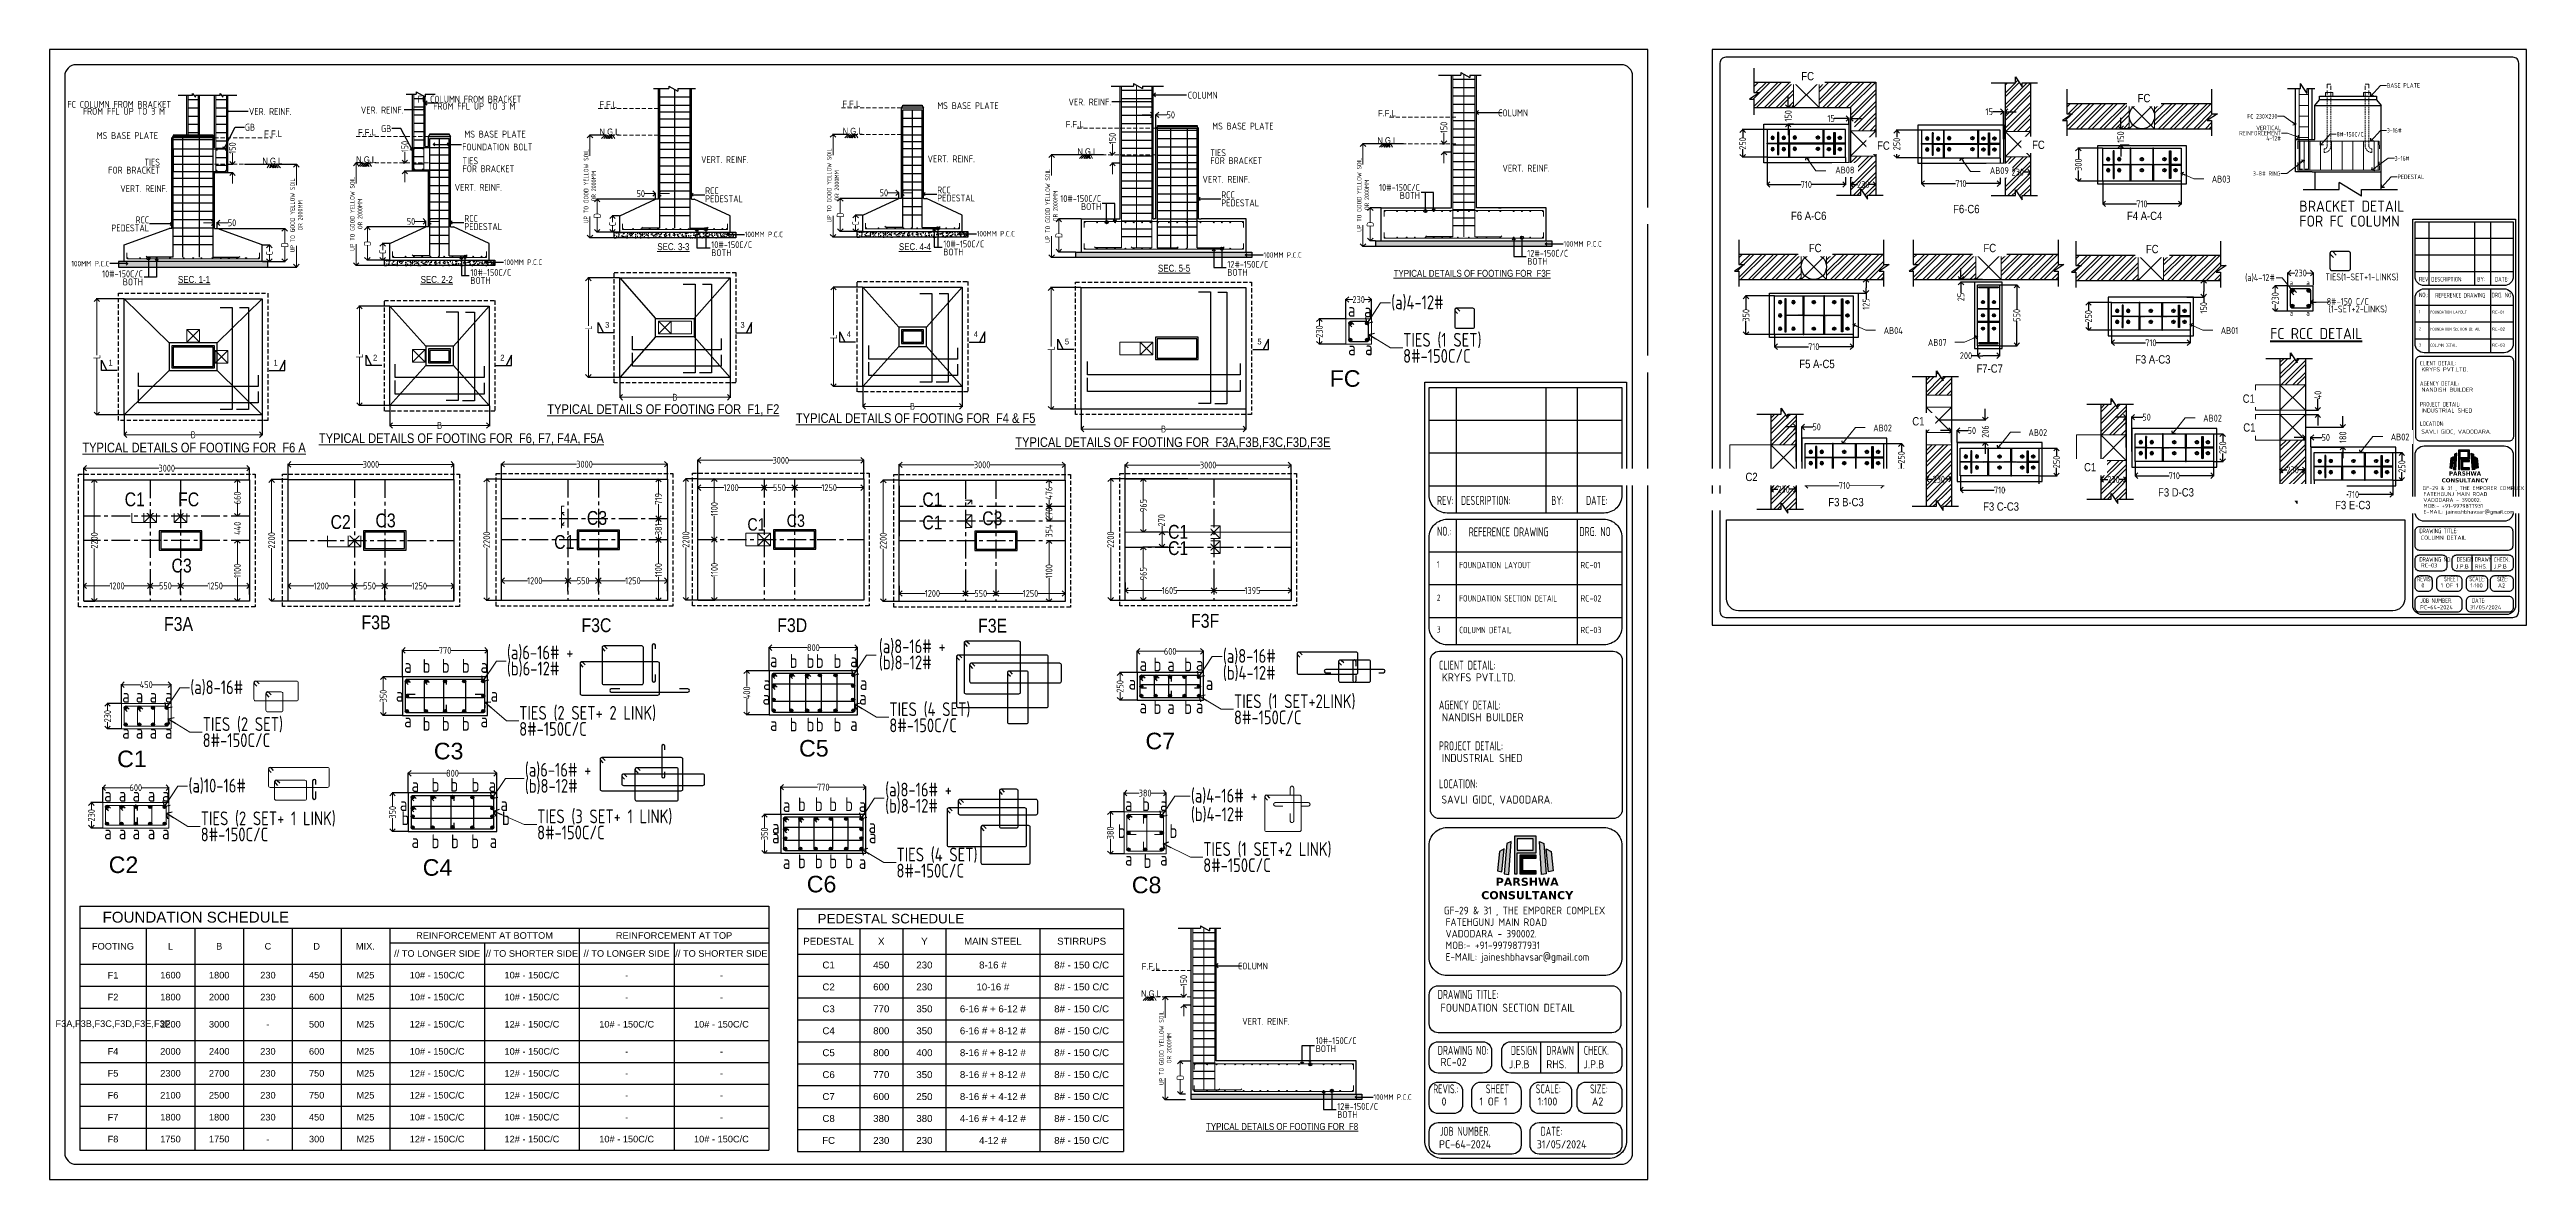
# Model space of a CAD drawing. Header units: inches. Extents: x -605 to 2991212, y -2872845 to 0.
# Drawn here: x 2394707 to 2484371, y -2658104 to -2617195 of the extents above; entities that cross this region are included whole.
import ezdxf
from ezdxf import colors
from ezdxf.entities.mleader import LeaderData, LeaderLine
from ezdxf.enums import TextEntityAlignment as Align
from ezdxf.math import Vec2, Vec3

# ---------------------------------------------------------------- set-up
doc = ezdxf.new("R2010")
doc.units = ezdxf.units.IN
doc.header["$LTSCALE"] = 600
doc.header["$MEASUREMENT"] = 0
for name, pattern in [('CENTER', [2, 1.25, -0.25, 0.25, -0.25]), ('DASHED2', [0.375, 0.25, -0.125]), ('HIDDEN', [0.375, 0.25, -0.125])]:
    doc.linetypes.add(name, pattern=pattern)
for name, color, linetype, lineweight in [('BLOCK', 7, 'Continuous', 30), ('GB', 6, 'Continuous', 20), ('L4', 4, 'Continuous', 30), ('PV_TEXT_ROMANS', 7, 'Continuous', 0), ('rDIMension', 1, 'Continuous', 18), ('rPCC DASH', 9, 'HIDDEN', 15), ('rRCC 1', 3, 'Continuous', 25), ('rRCC 2', 40, 'Continuous', 15), ('rREINF 1', 1, 'Continuous', 25), ('rREINF 2', 4, 'Continuous', 25), ('rSHEET', 2, 'Continuous', 30), ('rTEXT 5', 6, 'Continuous', 40), ('TEXT3', 7, 'Continuous', 30), ('TEXT6', 6, 'Continuous', 50)]:
    doc.layers.add(name, color=color, linetype=linetype, lineweight=lineweight)
for name, color, linetype in [('lintel', 2, 'Continuous'), ('S&T_HATCH', 7, 'Continuous'), ('see level', 2, 'Continuous'), ('SnT-CENTER2', 8, 'CENTER')]:
    doc.layers.add(name, color=color, linetype=linetype)
doc.styles.add('DIM', font='geniso.shx', dxfattribs={"width": 0.85})
doc.styles.add('J.P', font='ARIALN.TTF')
doc.styles.add('ROMANS', font='arial.ttf')
doc.styles.get("Standard").update_dxf_attribs({"font": 'arial.ttf'})
doc.styles.add('TEXT3', font='geniso.shx')
doc.styles.add('TEXT3 0.75NA', font='geniso.shx', dxfattribs={"width": 0.75})
doc.styles.add('TEXT5', font='geniso.shx')
doc.dimstyles.new('ST-150', dxfattribs={"dimscale": 75, "dimtxt": 3, "dimasz": 2, "dimexe": 0.18, "dimexo": 0.0625, "dimgap": 0.2, "dimtad": 0, "dimdec": 0, "dimlfac": 2, "dimzin": 0, "dimdsep": 46, "dimtxsty": 'DIM', "dimblk": 'OPEN90', "dimcen": 0.09, "dimclrd": 256, "dimclrt": 7, "dimadec": 0, "dimazin": 0, "dimtfac": 1, "dimtdec": 0, "dimtofl": 0, "dimtmove": 0, "dimatfit": 3, "dimldrblk": 'OPEN90', "dimfxl": 1, "dimtolj": 1, "dimtzin": 0, "dimlwd": -1, "dimarcsym": 0})
doc.dimstyles.new('ST-25', dxfattribs={"dimscale": 100, "dimtxt": 2.5, "dimasz": 2, "dimexe": 0.18, "dimexo": 0.0625, "dimgap": 0.2, "dimtad": 0, "dimdec": 0, "dimlfac": 0.25, "dimzin": 0, "dimdsep": 46, "dimtxsty": 'DIM', "dimblk": 'OPEN90', "dimcen": 0.09, "dimclrd": 256, "dimclrt": 7, "dimadec": 0, "dimazin": 0, "dimtfac": 1, "dimtdec": 0, "dimtofl": 0, "dimtmove": 0, "dimatfit": 3, "dimldrblk": 'OPEN90', "dimfxl": 1, "dimtolj": 1, "dimtzin": 0, "dimlwd": -1, "dimarcsym": 0})
doc.dimstyles.new('ST-50', dxfattribs={"dimscale": 100, "dimtxt": 2.5, "dimasz": 2, "dimexe": 0.18, "dimexo": 0.0625, "dimgap": 0.2, "dimtad": 0, "dimdec": 0, "dimlfac": 0.5, "dimzin": 0, "dimdsep": 46, "dimtxsty": 'DIM', "dimblk": 'OPEN90', "dimcen": 0.09, "dimclrd": 256, "dimclrt": 7, "dimadec": 0, "dimazin": 0, "dimtfac": 1, "dimtdec": 0, "dimtofl": 0, "dimtmove": 0, "dimatfit": 3, "dimldrblk": 'OPEN90', "dimfxl": 1, "dimtolj": 1, "dimtzin": 0, "dimlwd": -1, "dimarcsym": 0})
pattern_1 = [(45, (-2431538.77, 1793948.4), (-212.132034, 212.132034), []), (45, (-2431397.35, 1793948.4), (-212.132034, 212.132034), [])]
pattern_2 = [(45, (-2425918.73, 1793926.8), (-212.132034, 212.132034), []), (45, (-2425777.3, 1793926.8), (-212.132034, 212.132034), [])]
pattern_3 = [(45, (-2419391.22, 1793180.34), (-212.132034, 212.132034), []), (45, (-2419249.8, 1793180.34), (-212.132034, 212.132034), [])]
pattern_4 = [(45, (-2431267.67, 1787725.36), (-212.132034, 212.132034), []), (45, (-2431126.25, 1787725.36), (-212.132034, 212.132034), [])]
pattern_5 = [(45, (-2424947.8, 1787725.53), (-212.132034, 212.132034), []), (45, (-2424806.38, 1787725.53), (-212.132034, 212.132034), [])]
pattern_6 = [(45, (-2419067.13, 1787688.18), (-212.132034, 212.132034), []), (45, (-2418925.7, 1787688.18), (-212.132034, 212.132034), [])]
pattern_7 = [(45, (-2434396.15, 1782580.35), (-212.132034, 212.132034), []), (45, (-2434254.73, 1782580.35), (-212.132034, 212.132034), [])]
pattern_8 = [(45, (-2428777.25, 1783938.87), (-212.132034, 212.132034), []), (45, (-2428635.83, 1783938.87), (-212.132034, 212.132034), [])]
pattern_9 = [(225, (196603.9496, 188610.3968), (2.2450640303, -2.2450640303), [])]
pattern_10 = [(45, (-2422451.87, 1782934), (-212.132034, 212.132034), []), (45, (-2422310.45, 1782934), (-212.132034, 212.132034), [])]

msp = doc.modelspace()

# ---------------------------------------------------------------- texts
at = {"layer": 'PV_TEXT_ROMANS', "style": 'J.P'}
for s, height, p in [('%%USEC. 3-3', 250, (2417290, -2624331.8)), ('%%USEC. 4-4', 250, (2426035.9, -2624331.8)), ('%%USEC. 5-5', 250, (2435416.1, -2625112.6)), ('%%UTYPICAL DETAILS OF FOOTING FOR  F3F', 250, (2446204.2, -2625296.9)), ('%%USEC. 1-1', 250, (2399938.9, -2625519.2)), ('%%USEC. 2-2', 250, (2408722.5, -2625519.2)), ('%%UTYPICAL DETAILS OF FOOTING FOR  F1, F2', 350, (2416925.5, -2630243.3)), ('%%UTYPICAL DETAILS OF FOOTING FOR  F4 & F5', 350, (2426060.2, -2630538.3)), ('%%UTYPICAL DETAILS OF FOOTING FOR  F6 A', 350, (2399938.9, -2631604.2)), ('%%UTYPICAL DETAILS OF FOOTING FOR  F6, F7, F4A, F5A', 350, (2409616.9, -2631295.8)), ('%%UTYPICAL DETAILS OF FOOTING FOR  F3A,F3B,F3C,F3D,F3E', 350, (2435371.2, -2631438.5)), ('%%UTYPICAL DETAILS OF FOOTING FOR  F8', 250, (2439324.9, -2656185.9))]:
    msp.add_text(s, height=height, rotation=360, dxfattribs=at).set_placement(p, align=Align.MIDDLE)
at = {"layer": 'PV_TEXT_ROMANS', "insert": (2458916.4, -2628593.4), "char_height": 300, "width": 12049.078, "attachment_point": 1, "style": 'J.P', "bg_fill": 2}
msp.add_mtext('\\pxqc;F7-C7', dxfattribs=at)
at = {"layer": 'PV_TEXT_ROMANS', "attachment_point": 1, "style": 'J.P'}
for s, insert, char_height, width in [('\\pxqc;C1', (2419231.3, -2634163.8), 450, 2135.966), ('\\pxqc;C3', (2420653.2, -2634025.7), 450, 2135.966), ('\\pxqc;F3A', (2398445.1, -2637741.1), 500, 1863.784)]:
    msp.add_mtext(s, dxfattribs=dict(at, insert=insert, char_height=char_height, width=width))
at = {"layer": 'rDIMension', "color": 7, "style": 'DIM'}
for s, insert, char_height, attachment_point in [('\\A1;VER. REINF. ', (2433134.6, -2619094.6), 250, 6), ('\\A1;BASE PLATE', (2479316.1, -2618491.6), 162, 4), ('\\A1;VER. REINF. ', (2401926.5, -2619438.3), 250, 4), ('\\A1;VER. REINF. ', (2407517.9, -2619387.3), 250, 6), ('\\A1;FC 230X230', (2475354.2, -2619612.5), 162, 6), ('\\A1;8#-150C/C', (2477495.8, -2620264.3), 162, 4), ('\\A1;3-16#', (2479316.1, -2620121.9), 162, 4), ('\\A1;3-8# RING', (2475467.5, -2621686.9), 162, 6), ('\\A1;3-16#', (2479598.5, -2621133.9), 162, 4), ('\\A1;PEDESTAL ', (2479701.4, -2621802.8), 162, 4), ('\\A1;100MM P.C.C', (2419874.9, -2623888.6), 200, 4), ('\\A1;100MM P.C.C', (2428274.9, -2623862.7), 200, 4), ('\\A1;100MM P.C.C', (2449515.3, -2624232.1), 200, 4), ('\\A1;100MM P.C.C', (2396877.2, -2624945.9), 200, 6), ('\\A1;100MM P.C.C', (2411155.5, -2624894.9), 200, 4), ('\\A1;100MM P.C.C', (2438656.9, -2624632.9), 200, 4), ('\\A1;TIES(1-SET+1-LINKS)', (2479738.7, -2625440.4), 250, 6), ('\\A1;a', (2475926.4, -2625633.2), 180, 6), ('\\A1;a', (2476523.8, -2625633.2), 180, 6), ('\\A1;8#-150 C/C ', (2478662.3, -2626315.7), 250, 6), ('\\A1;a', (2475926.4, -2626738.2), 180, 6), ('\\A1;a', (2476523.8, -2626738.2), 180, 6), ('\\A1;(1-SET+2-LINKS)', (2479324.6, -2626599.9), 250, 6), ('\\A1;100MM P.C.C', (2442635.9, -2655121.1), 200, 4)]:
    msp.add_mtext(s, dxfattribs=dict(at, insert=insert, char_height=char_height, attachment_point=attachment_point))
at = {"layer": 'rDIMension', "color": 7, "line_spacing_factor": 0.7, "style": 'DIM'}
for s, insert, char_height, attachment_point in [('\\A1;VERTICAL\\PREINFORCEMENT\\P4-12#', (2475489.4, -2620223), 162, 6), ('\\A1;RCC\\PPEDESTAL', (2418440.4, -2622451.9), 250, 4), ('\\A1;RCC\\PPEDESTAL', (2426840.4, -2622426), 250, 4), ('\\A1;10#-150C/C\\PBOTH', (2432775.7, -2622734.4), 250, 6), ('\\A1;RCC\\PPEDESTAL', (2437122.8, -2622601.9), 250, 4), ('\\A1;10#-150C/C\\PBOTH', (2444316.4, -2622333.7), 250, 6), ('\\A1;RCC\\PPEDESTAL', (2398311.7, -2623509.3), 250, 6), ('\\A1;RCC\\PPEDESTAL', (2409721, -2623458.3), 250, 4), ('\\A1;10#-150C/C\\PBOTH', (2418662.5, -2624405.1), 250, 4), ('\\A1;10#-150C/C\\PBOTH', (2427062.5, -2624379.2), 250, 4), ('\\A1;12#-150C/C\\PBOTH', (2448203.2, -2624718), 250, 4), ('\\A1;10#-150C/C\\PBOTH', (2398089.6, -2625462.5), 250, 6), ('\\A1;10#-150C/C\\PBOTH', (2409943.1, -2625411.5), 250, 4), ('\\A1;12#-150C/C\\PBOTH', (2437344.8, -2625118.8), 250, 4), ('\\A1;a', (2441710.4, -2626621.6), 500, 4), ('\\A1;a', (2442295.5, -2626645), 500, 4), ('\\A1;a', (2441718.2, -2628016.2), 500, 4), ('\\A1;a', (2442330.7, -2628010.8), 500, 4), ('\\A1;TIES (1 SET)\\P8#-150C/C', (2443705.9, -2627996.3), 500, 4), ('\\A1;a', (2407545.4, -2639511.7), 500, 4), ('\\A1;b', (2408213.9, -2639511.7), 500, 4), ('\\A1;b', (2408907.1, -2639511.7), 500, 4), ('\\A1;b', (2409633.6, -2639511.7), 500, 4), ('\\A1;a', (2410308.9, -2639511.7), 500, 4), ('\\A1;a', (2420788.8, -2639307.1), 500, 4), ('\\A1;b', (2421501.2, -2639333.3), 500, 4), ('\\A1;b', (2422112.4, -2639333.3), 500, 4), ('\\A1;b', (2422445.4, -2639333.3), 500, 4), ('\\A1;b', (2423089.6, -2639333.3), 500, 4), ('\\A1;a', (2423689.7, -2639307.1), 500, 4), ('\\A1;a', (2434164.2, -2639442.3), 500, 4), ('\\A1;b', (2434672.9, -2639458.4), 500, 4), ('\\A1;a', (2435169.6, -2639458.4), 500, 4), ('\\A1;b', (2435781.4, -2639458.4), 500, 4), ('\\A1;a', (2436207.2, -2639434.2), 500, 4), ('\\A1;a', (2397339.7, -2640594.2), 500, 4), ('\\A1;a', (2397829.5, -2640594.2), 500, 4), ('\\A1;a', (2398333.2, -2640594.2), 500, 4), ('\\A1;a', (2398888.1, -2640594.2), 500, 4), ('\\A1;(a)8-16# ', (2399803.8, -2640308.1), 500, 4), ('\\A1;a', (2407244.9, -2640557.5), 500, 4), ('\\A1;a', (2410675, -2640557.5), 500, 4), ('\\A1;a', (2420518.4, -2640661.3), 500, 4), ('\\A1;a', (2420542.1, -2640129.5), 500, 4), ('\\A1;a', (2424017.3, -2640661.3), 500, 4), ('\\A1;a', (2424041, -2640129.5), 500, 4), ('\\A1;a', (2433769.2, -2640117.5), 500, 4), ('\\A1;a', (2436563.7, -2640136.8), 500, 4), ('\\A1;TIES (1 SET+2LINK)\\P8#-150C/C', (2437583.2, -2641082.3), 500, 4), ('\\A1;TIES (2 SET)\\P8#-150C/C', (2400250.2, -2641909.7), 500, 4), ('\\A1;a', (2407545.4, -2641482.6), 500, 4), ('\\A1;b', (2408213.9, -2641609), 500, 4), ('\\A1;b', (2408907.1, -2641609), 500, 4), ('\\A1;b', (2409633.6, -2641609), 500, 4), ('\\A1;a', (2410308.9, -2641482.6), 500, 4), ('\\A1;TIES (2 SET+ 2 LINK)\\P8#-150C/C', (2411708.6, -2641501.6), 500, 4), ('\\A1;b', (2421501.2, -2641634.5), 500, 4), ('\\A1;b', (2422112.4, -2641634.5), 500, 4), ('\\A1;b', (2422445.4, -2641634.5), 500, 4), ('\\A1;b', (2423089.6, -2641634.5), 500, 4), ('\\A1;TIES (4 SET)\\P8#-150C/C', (2425107.1, -2641370.6), 500, 4), ('\\A1;a', (2434164.2, -2640983), 500, 4), ('\\A1;b', (2434672.9, -2640999), 500, 4), ('\\A1;a', (2435169.6, -2640999), 500, 4), ('\\A1;b', (2435781.4, -2640999), 500, 4), ('\\A1;a', (2436207.2, -2640974.9), 500, 4), ('\\A1;a', (2397339.7, -2641895.7), 500, 4), ('\\A1;a', (2397829.5, -2641895.7), 500, 4), ('\\A1;a', (2398333.2, -2641895.7), 500, 4), ('\\A1;a', (2398888.1, -2641895.7), 500, 4), ('\\A1;a', (2420788.8, -2641614.8), 500, 4), ('\\A1;a', (2423689.7, -2641614.8), 500, 4), ('\\A1;a', (2396687.6, -2644175.9), 500, 4), ('\\A1;a', (2397215.3, -2644175.9), 500, 4), ('\\A1;a', (2397713.9, -2644175.9), 500, 4), ('\\A1;a', (2398263, -2644175.9), 500, 4), ('\\A1;a', (2398780.3, -2644175.9), 500, 4), ('\\A1;(a)10-16# ', (2399736.9, -2643870), 500, 4), ('\\A1;a', (2407811.6, -2643824), 500, 4), ('\\A1;b', (2408537.6, -2643815.8), 500, 4), ('\\A1;b', (2409216.7, -2643815.8), 500, 4), ('\\A1;b', (2409981.9, -2643815.8), 500, 4), ('\\A1;a', (2410601, -2643824), 500, 4), ('\\A1;(a)4-16# + ', (2436024.3, -2644232.5), 500, 4), ('\\A1;TIES (2 SET+ 1 LINK)\\P8#-150C/C', (2400180.1, -2645321.2), 500, 4), ('\\A1;a', (2407388.4, -2644515.3), 500, 4), ('\\A1;b', (2407446.3, -2645027.1), 500, 4), ('\\A1;a', (2411029.6, -2644515.3), 500, 4), ('\\A1;b', (2411087.5, -2645027.1), 500, 4), ('\\A1;TIES (3 SET+ 1 LINK)\\P8#-150C/C', (2412356.5, -2645249.6), 500, 4), ('\\A1;a', (2421252.8, -2644546.9), 500, 4), ('\\A1;b', (2421801.1, -2644520.7), 500, 4), ('\\A1;b', (2422412.3, -2644520.7), 500, 4), ('\\A1;b', (2422933.8, -2644520.7), 500, 4), ('\\A1;b', (2423509.5, -2644520.7), 500, 4), ('\\A1;a', (2424001.4, -2644546.9), 500, 4), ('\\A1;a', (2433640.2, -2644518.6), 500, 4), ('\\A1;b', (2434258.5, -2644518.6), 500, 4), ('\\A1;a', (2434908.6, -2644518.6), 500, 4), ('\\A1;(b)4-12# ', (2436024.3, -2644907), 500, 4), ('\\A1;a', (2396687.6, -2645540.6), 500, 4), ('\\A1;a', (2397215.3, -2645540.6), 500, 4), ('\\A1;a', (2397713.9, -2645540.6), 500, 4), ('\\A1;a', (2398263, -2645540.6), 500, 4), ('\\A1;a', (2398780.3, -2645540.6), 500, 4), ('\\A1;a', (2407811.6, -2645852.4), 500, 4), ('\\A1;b', (2408537.6, -2645861.2), 500, 4), ('\\A1;b', (2409241, -2645861.2), 500, 4), ('\\A1;b', (2409972.2, -2645861.2), 500, 4), ('\\A1;a', (2410640.6, -2645852.4), 500, 4), ('\\A1;a', (2420862.5, -2645335.2), 500, 4), ('\\A1;a', (2420862.5, -2645688.5), 500, 4), ('\\A1;a', (2424358.4, -2645309.8), 500, 4), ('\\A1;a', (2424369.2, -2645680.4), 500, 4), ('\\A1;b', (2433377.9, -2645491.6), 500, 4), ('\\A1;b', (2435249.1, -2645489.2), 500, 4), ('\\A1;TIES (1 SET+2 LINK)\\P8#-150C/C', (2436470.7, -2646434.1), 500, 4), ('\\A1;a', (2421252.8, -2646611.6), 500, 4), ('\\A1;b', (2421801.1, -2646585.4), 500, 4), ('\\A1;b', (2422412.3, -2646585.4), 500, 4), ('\\A1;b', (2422933.8, -2646585.4), 500, 4), ('\\A1;b', (2423509.5, -2646585.4), 500, 4), ('\\A1;a', (2424001.4, -2646611.6), 500, 4), ('\\A1;TIES (4 SET)\\P8#-150C/C', (2425365.7, -2646632.4), 500, 4), ('\\A1;a', (2433640.2, -2646490.4), 500, 4), ('\\A1;b', (2434313.2, -2646576.2), 500, 4), ('\\A1;a', (2434908.6, -2646490.4), 500, 4), ('\\A1;10#-150C/C\\PBOTH', (2440543.8, -2653222.7), 250, 4), ('\\A1;12#-150C/C\\PBOTH', (2441323.8, -2655607), 250, 4)]:
    msp.add_mtext(s, dxfattribs=dict(at, insert=insert, char_height=char_height, attachment_point=attachment_point))
at = {"layer": 'rDIMension', "color": 7, "char_height": 500, "attachment_point": 4, "line_spacing_factor": 0.7, "style": 'DIM'}
for s, insert, width in [('\\A1;(a)4-12#', (2443275.5, -2626371.4), 1989.774), ('\\A1;(a)8-16# +\\P(b)8-12# ', (2424730, -2639116.9), 2863.587), ('\\A1;(a)8-16#', (2437182.6, -2639174.6), 1989.774), ('\\A1;(b)4-12#', (2437182.6, -2639783.6), 1989.774), ('\\A1;(a)6-16# +\\P(b)8-12# ', (2411914.6, -2643586.4), 2863.587), ('\\A1;(a)8-16# +\\P(b)8-12# ', (2424956.3, -2644305), 2863.587)]:
    msp.add_mtext(s, dxfattribs=dict(at, insert=insert, width=width))
at = {"layer": 'rRCC 1', "color": 7, "char_height": 250, "style": 'DIM'}
for insert, attachment_point in [((2401779.2, -2620008.6), 4), ((2407078.7, -2620059.8), 6)]:
    msp.add_mtext('\\A1;GB', dxfattribs=dict(at, insert=insert, attachment_point=attachment_point))
at = {"layer": 'rRCC 2'}
for s, p in [('FC', (2441045.8, -2629405.4)), ('C3', (2408618.9, -2642893.5)), ('C5', (2421839.6, -2642792.4)), ('C7', (2434380, -2642529.4)), ('C1', (2397154.2, -2643176.7)), ('C2', (2396849.8, -2647010.1)), ('C4', (2408216, -2647108.6)), ('C6', (2422119.3, -2647710.2)), ('C8', (2433884.4, -2647741))]:
    msp.add_text(s, height=600, dxfattribs=at).set_placement(p)
at = {"layer": 'rRCC 2', "color": 7, "char_height": 250, "style": 'DIM'}
for s, insert, attachment_point in [('\\A1;FC COLUMN FROM BRACKET', (2399109.4, -2619180.4), 6), ('\\A1;FC COLUMN FROM BRACKET', (2411790.8, -2618993.7), 6), ('\\A1; COLUMN ', (2436994.4, -2618849.1), 6), ('\\A1;FROM FFL UP TO 3 M', (2398886.7, -2619433.5), 6), ('\\A1;FROM FFL UP TO 3 M', (2411568.1, -2619246.8), 6), ('\\A1;MS BASE PLATE', (2426845.5, -2619226.9), 4), ('\\A1;MS BASE PLATE', (2436797.8, -2619966.5), 4), ('\\A1; COLUMN ', (2448228.2, -2619488), 6), ('\\A1;MS BASE PLATE', (2398636.6, -2620310.2), 6), ('\\A1;FOUNDATION BOLT', (2409646.1, -2620722.6), 4), ('\\A1;MS BASE PLATE', (2409726.1, -2620259.2), 4), ('\\A1;TIES ', (2436727.8, -2620930.1), 4), ('\\A1;FOR BRACKET', (2398706.6, -2621562.5), 6), ('\\A1;TIES ', (2398706.6, -2621273.8), 6), ('\\A1;TIES ', (2409656.1, -2621222.8), 4), ('\\A1;FOR BRACKET', (2409656.1, -2621511.6), 4), ('\\A1;VERT. REINF.', (2418294.9, -2621180.1), 4), ('\\A1;VERT. REINF.', (2426492.9, -2621154.2), 4), ('\\A1;FOR BRACKET', (2436727.8, -2621218.8), 4), ('\\A1;VERT. REINF.', (2447303.6, -2621493), 4), ('\\A1;VERT. REINF.', (2398979.6, -2622231), 6), ('\\A1;VERT. REINF.', (2409373.5, -2622186.5), 4), ('\\A1;VERT. REINF.', (2436445.2, -2621893.7), 4), ('\\A1; COLUMN ', (2438808.9, -2650377), 6), ('\\A1;VERT. REINF.', (2437884.2, -2652382), 4)]:
    msp.add_mtext(s, dxfattribs=dict(at, insert=insert, attachment_point=attachment_point))
at = {"layer": 'rSHEET', "style": 'TEXT3 0.75NA', "width": 0.75}
for s, height, p in [('REV:', 165.4, (2480483.5, -2625594)), ('NO.:', 165.4, (2480483.5, -2626162.3)), ('DESCRIPTION:', 165.399, (2480924.5, -2625594)), ('REFERENCE DRAWING', 165.399, (2481069.2, -2626174.3)), ('BY:', 165.4, (2482589.9, -2625594)), ('DRG. NO', 165.4, (2483109.2, -2626168.2)), ('DATE:', 165.4, (2483229.8, -2625594)), ('1', 116.9, (2480480.3, -2626750)), ('FOUNDATION LAYOUT', 116.949, (2480893.4, -2626761.8)), ('CLIENT DETAIL:', 165.399, (2480518.7, -2628632.4)), ('AGENCY DETAIL:', 165.399, (2480518.7, -2629367.6)), ('PROJECT DETAIL:', 165.399, (2480518.7, -2630120.1)), ('LOCATION:', 165.4, (2480518.7, -2630820.8)), ('REV:', 324.67, (2444933.9, -2633681.8)), ('DESCRIPTION:', 324.666, (2445799.4, -2633681.8)), ('BY:', 324.67, (2449068.6, -2633681.8)), ('DATE:', 324.67, (2450324.6, -2633681.8)), ('NO.:', 324.67, (2444933.9, -2634797.3)), ('REFERENCE DRAWING', 324.666, (2446083.5, -2634821)), ('DRG. NO', 324.67, (2450087.8, -2634809)), ('DRAWING TITLE:', 165.399, (2480495.6, -2634705.9)), ('1', 229.6, (2444927.5, -2635950.9)), ('FOUNDATION LAYOUT', 229.562, (2445738.4, -2635974.2)), ('DRAWING NO:', 165.399, (2480495.6, -2635737.5)), ('DESIGN', 165.4, (2481845.5, -2635737.5)), ('DRAWN', 165.4, (2482499.1, -2635737.5)), ('CHECK.', 165.4, (2483190.7, -2635737.5)), ('REVIS.:', 165.4, (2480412.7, -2636447.3)), ('SHEET', 165.4, (2481382.4, -2636447.3)), ('SCALE:', 165.4, (2482302.5, -2636447.3)), ('SIZE:', 165.4, (2483305.2, -2636447.3)), ('JOB NUMBER.', 165.399, (2480532.9, -2637229.9)), ('DATE:', 165.4, (2482393.7, -2637229.9)), ('3', 229.6, (2444927.5, -2638302.5)), ('COLUMN DETAIL', 229.562, (2445738.4, -2638325.8)), ('CLIENT DETAIL:', 324.666, (2445002.9, -2639645.9)), ('AGENCY DETAIL:', 324.666, (2445002.9, -2641089.1)), ('PROJECT DETAIL:', 324.666, (2445002.9, -2642566.3)), ('LOCATION:', 324.67, (2445002.9, -2643941.6)), ('DRAWING TITLE:', 324.666, (2444957.5, -2651567.8)), ('DRAWING NO:', 324.666, (2444957.5, -2653592.8)), ('DESIGN', 324.67, (2447607.3, -2653592.8)), ('DRAWN', 324.67, (2448890.3, -2653592.8)), ('CHECK.', 324.67, (2450247.9, -2653592.8)), ('REVIS.:', 324.67, (2444794.9, -2654986.1)), ('SHEET', 324.67, (2446698.3, -2654986.1)), ('SCALE:', 324.67, (2448504.5, -2654986.1)), ('SIZE:', 324.67, (2450472.6, -2654986.1)), ('JOB NUMBER.', 324.666, (2445030.9, -2656522.4)), ('DATE:', 324.67, (2448683.4, -2656522.4))]:
    msp.add_text(s, height=height, dxfattribs=at).set_placement(p)
at = {"layer": 'rSHEET'}
for s, height, style, p in [('RC-01', 116.95, 'TEXT3 0.75NA', (2483126.2, -2626761.8)), ('KRYFS PVT.LTD.', 148.859, 'TEXT3', (2480571.4, -2628849.4)), ('NANDISH BUILDER', 148.859, 'TEXT3', (2480571.4, -2629584.6)), ('INDUSTRIAL SHED', 148.859, 'TEXT3', (2480571.4, -2630337.2)), ('SAVLI GIDC, VADODARA.', 148.859, 'TEXT3', (2480564.2, -2631102.8)), ('COLUMN DETAIL', 148.859, 'TEXT3', (2480548.3, -2634943.3)), ('RC-01', 229.56, 'TEXT3 0.75NA', (2450121.3, -2635974.2)), ('RC-03', 148.86, 'TEXT3', (2480548.3, -2635944)), ('J.P.B', 148.86, 'TEXT3', (2481807.2, -2635984.9)), ('RHS.', 148.86, 'TEXT3', (2482499, -2635984.9)), ('J.P.B', 148.86, 'TEXT3', (2483185.5, -2635984.9)), ('0', 148.9, 'TEXT3', (2480566.3, -2636672.4)), ('1 OF 1', 148.86, 'TEXT3', (2481266, -2636672.4)), ('1:100', 148.86, 'TEXT3', (2482342.1, -2636672.4)), ('A2', 148.86, 'TEXT3', (2483338.6, -2636672.4)), ('PC-64-2024', 148.86, 'TEXT3', (2480520.3, -2637460.1)), ('31/05/2024', 148.86, 'TEXT3', (2482323.4, -2637462.1)), ('RC-03', 229.56, 'TEXT3 0.75NA', (2450121.3, -2638325.8)), ('KRYFS PVT.LTD.', 292.199, 'TEXT3', (2445106.3, -2640071.9)), ('NANDISH BUILDER', 292.199, 'TEXT3', (2445106.3, -2641515.2)), ('INDUSTRIAL SHED', 292.199, 'TEXT3', (2445106.3, -2642992.3)), ('SAVLI GIDC, VADODARA.', 292.199, 'TEXT3', (2445092.2, -2644495.2)), ('FOUNDATION SECTION DETAIL', 292.199, 'TEXT3', (2445060.9, -2652033.9)), ('RC-02', 292.2, 'TEXT3', (2445060.9, -2653998.1)), ('J.P.B', 292.2, 'TEXT3', (2447532.1, -2654078.5)), ('RHS.', 292.2, 'TEXT3', (2448890.1, -2654078.5)), ('J.P.B', 292.2, 'TEXT3', (2450237.7, -2654078.5)), ('0', 292.2, 'TEXT3', (2445096.3, -2655427.9)), ('1 OF 1', 292.2, 'TEXT3', (2446469.7, -2655427.9)), ('1:100', 292.2, 'TEXT3', (2448582.1, -2655427.9)), ('A2', 292.2, 'TEXT3', (2450538.1, -2655427.9)), ('PC-64-2024', 292.2, 'TEXT3', (2445006.2, -2656974.1)), ('31/05/2024', 292.2, 'TEXT3', (2448545.3, -2656978.1))]:
    msp.add_text(s, height=height, dxfattribs=dict(at, style=style)).set_placement(p)
at = {"layer": 'rSHEET', "color": 2, "style": 'TEXT3 0.75NA', "width": 0.75}
for s, height, p in [('2', 116.9, (2480480.3, -2627364.5)), ('FOUNDATION SECTION DETAIL', 116.949, (2480893.4, -2627376.3))]:
    msp.add_text(s, height=height, dxfattribs=at).set_placement(p)
at = {"layer": 'rSHEET', "color": 1, "style": 'TEXT3 0.75NA', "width": 0.75}
for s, height, p in [('3', 116.9, (2480480.3, -2627948)), ('COLUMN DETAIL', 116.949, (2480893.4, -2627959.8)), ('2', 229.6, (2444927.5, -2637157.1)), ('FOUNDATION SECTION DETAIL', 229.562, (2445738.4, -2637180.4))]:
    msp.add_text(s, height=height, dxfattribs=at).set_placement(p)
at = {"layer": 'rSHEET', "color": 2, "style": 'TEXT3 0.75NA'}
msp.add_text('RC-02', height=116.95, dxfattribs=at).set_placement((2483126.2, -2627376.3))
at = {"layer": 'rSHEET', "color": 1, "style": 'TEXT3 0.75NA'}
for s, height, p in [('RC-03', 116.95, (2483126.2, -2627959.8)), ('RC-02', 229.56, (2450121.3, -2637180.4))]:
    msp.add_text(s, height=height, dxfattribs=at).set_placement(p)
at = {"layer": 'rSHEET', "lineweight": 13, "style": 'TEXT3'}
for s, height, p in [('GF-29 & 31 , THE EMPORER COMPLEX', 139.358, (2480608.4, -2633144.9)), ('FATEHGUNJ MAIN ROAD', 139.358, (2480640.5, -2633358.8)), ('VADODARA - 390002.', 139.358, (2480640.5, -2633572.7)), ('MOB:- +91-9979877931', 139.358, (2480640.5, -2633786.6)), ('E-MAIL: jaineshbhavsar@gmail.com', 139.358, (2480640.5, -2634000.5)), ('GF-29 & 31 , THE EMPORER COMPLEX', 273.55, (2445179, -2648503.7)), ('FATEHGUNJ MAIN ROAD', 273.55, (2445242, -2648923.6)), ('VADODARA - 390002.', 273.55, (2445242, -2649343.4)), ('MOB:- +91-9979877931', 273.55, (2445242, -2649763.3)), ('E-MAIL: jaineshbhavsar@gmail.com', 273.55, (2445242, -2650183.2))]:
    msp.add_text(s, height=height, dxfattribs=at).set_placement(p)
at = {"layer": 'TEXT3', "style": 'ROMANS', "width": 0.85}
for s, p in [('F.F.L', (2414606.5, -2619300.3)), ('F.F.L', (2423406.5, -2619274.4)), ('F.F.L', (2431490.6, -2620014)), ('F.F.L', (2442797.1, -2619613.2)), ('F.F.L', (2402476.6, -2620357.7)), ('F.F.L', (2405873.9, -2620306.7)), ('N.G.L', (2414616, -2620288.1)), ('N.G.L', (2423416, -2620262.2)), ('N.G.L', (2431913.3, -2621001.8)), ('N.G.L', (2442771.7, -2620601)), ('N.G.L', (2402410.7, -2621345.5)), ('N.G.L', (2405807.7, -2621294.5)), ('F.F.L', (2434242.8, -2650502.2)), ('N.G.L', (2434217.4, -2651490))]:
    msp.add_text(s, height=232.55, dxfattribs=at).set_placement(p)

# ---------------------------------------------------------------- blocks, each defined once
blk = doc.blocks.new('_Open90')
at = {"color": 0, "linetype": 'ByBlock', "lineweight": -2}
for p, q in [((0, 0), (-1, 0)), ((-0.5, 0.5), (0, 0)), ((0, 0), (-0.5, -0.5))]:
    blk.add_line(p, q, dxfattribs=at)
blk = doc.blocks.new('*D1518')
at = {"layer": 'Defpoints', "color": 0, "linetype": 'ByBlock'}
for p in [(2395951, -2632768), (2395951, -2637168), (2396328, -2637168)]:
    blk.add_point(p, dxfattribs=at)
at = {"layer": 'rDIMension', "color": 0, "linetype": 'ByBlock', "lineweight": -2}
for p, q in [((2395957, -2632768), (2396346, -2632768)), ((2395957, -2637168), (2396346, -2637168))]:
    blk.add_line(p, q, dxfattribs=at)
at = {"layer": 'rDIMension', "linetype": 'ByBlock'}
for p, q in [((2396328, -2632968), (2396328, -2634682)), ((2396328, -2636968), (2396328, -2635254))]:
    blk.add_line(p, q, dxfattribs=at)
at = {"layer": 'rDIMension', "linetype": 'ByBlock', "xscale": 200, "yscale": 200, "zscale": 200}
for p, rotation in [((2396328, -2632768), 90), ((2396328, -2637168), 270)]:
    blk.add_blockref('_Open90', p, dxfattribs=dict(at, rotation=rotation))
at = {"layer": 'rDIMension', "color": 7, "linetype": 'ByBlock', "insert": (2396328, -2634968), "char_height": 250, "attachment_point": 5, "rotation": 90, "style": 'DIM'}
blk.add_mtext('\\A1;2200', dxfattribs=at)
blk = doc.blocks.new('*D1463')
at = {"layer": 'Defpoints', "color": 0, "linetype": 'ByBlock'}
for p in [(2430981, -2621007), (2432864, -2621007), (2431859, -2624727)]:
    blk.add_point(p, dxfattribs=at)
at = {"layer": 'rDIMension', "color": 0, "lineweight": -2}
for p, q in [((2432858, -2621007), (2430963, -2621007)), ((2431853, -2624727), (2430963, -2624727))]:
    blk.add_line(p, q, dxfattribs=at)
at = {"layer": 'rDIMension'}
for p, q in [((2430981, -2621207), (2430981, -2621759)), ((2430981, -2624527), (2430981, -2623952))]:
    blk.add_line(p, q, dxfattribs=at)
at = {"layer": 'rDIMension', "linetype": 'ByBlock', "xscale": 200, "yscale": 200, "zscale": 200}
for p, rotation in [((2430981, -2621007), 90), ((2430981, -2624727), 270)]:
    blk.add_blockref('_Open90', p, dxfattribs=dict(at, rotation=rotation))
at = {"layer": 'rDIMension', "color": 7, "linetype": 'ByBlock', "insert": (2430981, -2622856), "char_height": 250, "attachment_point": 5, "rotation": 90, "style": 'DIM'}
blk.add_mtext('\\A1;{\\H0.66667x;UP TO GOOD YELLOW SOIL\\POR 2000MM}', dxfattribs=at)
blk = doc.blocks.new('*D1464')
at = {"layer": 'Defpoints', "color": 0, "linetype": 'ByBlock'}
for p in [(2433122, -2621007), (2433184, -2621307), (2433459, -2621307)]:
    blk.add_point(p, dxfattribs=at)
at = {"layer": 'rDIMension'}
for p, q in [((2433184, -2620807), (2433184, -2620607)), ((2433184, -2621507), (2433184, -2621707))]:
    blk.add_line(p, q, dxfattribs=at)
at = {"layer": 'rDIMension', "color": 0, "lineweight": -2}
for p, q in [((2433128, -2621007), (2433202, -2621007)), ((2433453, -2621307), (2433166, -2621307))]:
    blk.add_line(p, q, dxfattribs=at)
at = {"layer": 'rDIMension', "linetype": 'ByBlock', "xscale": 200, "yscale": 200, "zscale": 200}
for p, rotation in [((2433184, -2621007), 270), ((2433184, -2621307), 90)]:
    blk.add_blockref('_Open90', p, dxfattribs=dict(at, rotation=rotation))
at = {"layer": 'rDIMension', "color": 7, "linetype": 'ByBlock', "insert": (2433184, -2620417), "char_height": 250, "attachment_point": 5, "rotation": 90, "style": 'DIM'}
blk.add_mtext('\\A1;150', dxfattribs=at)
blk = doc.blocks.new('*D1465')
at = {"layer": 'Defpoints', "color": 0, "linetype": 'ByBlock'}
for p in [(2431244, -2623327), (2432059, -2623327), (2431859, -2624527)]:
    blk.add_point(p, dxfattribs=at)
at = {"layer": 'rDIMension', "color": 0, "lineweight": -2}
for p, q in [((2432053, -2623327), (2431226, -2623327)), ((2431853, -2624527), (2431226, -2624527))]:
    blk.add_line(p, q, dxfattribs=at)
at = {"layer": 'rDIMension'}
for p, q in [((2431244, -2623527), (2431244, -2623853)), ((2431244, -2624327), (2431244, -2624000))]:
    blk.add_line(p, q, dxfattribs=at)
at = {"layer": 'rDIMension', "linetype": 'ByBlock', "xscale": 200, "yscale": 200, "zscale": 200}
for p, rotation in [((2431244, -2623327), 90), ((2431244, -2624527), 270)]:
    blk.add_blockref('_Open90', p, dxfattribs=dict(at, rotation=rotation))
at = {"layer": 'rDIMension', "color": 7, "linetype": 'ByBlock', "insert": (2431244, -2623927), "char_height": 250, "attachment_point": 5, "rotation": 90, "style": 'DIM'}
blk.add_mtext('\\A1;D', dxfattribs=at)
blk = doc.blocks.new('Q')
at = {"linetype": 'Continuous', "ltscale": 0.5}
h = blk.add_hatch(color=152, dxfattribs=at)
h.dxf.hatch_style = 1
h.paths.add_polyline_path([(9.79, 19.18), (9.79, 9.76), (10.5, 9.76), (10.5, 15.05), (15.19, 15.05), (15.19, 19.18)])
h.paths.add_polyline_path([(10.5, 18.5), (10.5, 15.72), (14.45, 15.72), (14.45, 18.5)], flags=16)
h = blk.add_hatch(color=152, dxfattribs=at)
h.dxf.hatch_style = 1
h.paths.add_polyline_path([(6.07, 15.37), (5.53, 10.52), (6.67, 10.29), (7.27, 16.02)])
h.paths.add_polyline_path([(18.9, 15.37), (19.44, 10.52), (18.3, 10.29), (17.7, 16.02)])
h = blk.add_hatch(color=10, dxfattribs=at)
h.dxf.hatch_style = 1
h.paths.add_polyline_path([(7.87, 17.31), (7.27, 9.83), (8.41, 9.62), (8.96, 17.82)])
h.paths.add_polyline_path([(17.1, 17.31), (17.7, 9.83), (16.56, 9.62), (16.01, 17.82)])
h = blk.add_hatch(color=152, dxfattribs=at)
h.dxf.hatch_style = 1
h.paths.add_polyline_path([(11.15, 14.43), (11.15, 9.76), (15.19, 9.76), (15.19, 10.52), (11.87, 10.52), (11.87, 13.69), (15.19, 13.69), (15.19, 14.43)])
at = {"color": 152, "linetype": 'Continuous'}
for points in [[(9.79, 19.18), (9.79, 9.76), (10.5, 9.76), (10.5, 15.05), (15.19, 15.05), (15.19, 19.18), (9.79, 19.18)], [(10.5, 18.5), (10.5, 15.72), (14.45, 15.72), (14.45, 18.5), (10.5, 18.5)], [(6.07, 15.37), (5.53, 10.52), (6.67, 10.29), (7.27, 16.02), (6.07, 15.37)], [(11.15, 14.43), (11.15, 9.76), (15.19, 9.76), (15.19, 10.52), (11.87, 10.52), (11.87, 13.69), (15.19, 13.69), (15.19, 14.43), (11.15, 14.43)], [(18.9, 15.37), (19.44, 10.52), (18.3, 10.29), (17.7, 16.02), (18.9, 15.37)]]:
    blk.add_lwpolyline(points, dxfattribs=at)
at = {"color": 10, "linetype": 'Continuous'}
for points in [[(7.87, 17.31), (7.27, 9.83), (8.41, 9.62), (8.96, 17.82), (7.87, 17.31)], [(17.1, 17.31), (17.7, 9.83), (16.56, 9.62), (16.01, 17.82), (17.1, 17.31)]]:
    blk.add_lwpolyline(points, dxfattribs=at)
at = {"linetype": 'Continuous', "insert": (1.32, 8.82), "char_height": 2, "attachment_point": 1}
blk.add_mtext_dynamic_manual_height_columns('\\pxqc;{\\fVerdana|b1|i0|c0|p34;\\C152;PARSHWA\\PCONSULTANCY }', width=23.282, gutter_width=1, heights=[6.3], dxfattribs=at)
blk = doc.blocks.new('*D1466')
at = {"layer": 'Defpoints', "color": 0, "linetype": 'ByBlock'}
for p in [(2405808, -2621300), (2406014, -2621300), (2406828, -2625019)]:
    blk.add_point(p, dxfattribs=at)
at = {"layer": 'rDIMension', "color": 0, "lineweight": -2}
for p, q in [((2406007, -2621300), (2405790, -2621300)), ((2406821, -2625019), (2405790, -2625019))]:
    blk.add_line(p, q, dxfattribs=at)
at = {"layer": 'rDIMension'}
for p, q in [((2405808, -2621500), (2405808, -2622046)), ((2405808, -2624819), (2405808, -2624240))]:
    blk.add_line(p, q, dxfattribs=at)
at = {"layer": 'rDIMension', "linetype": 'ByBlock', "xscale": 200, "yscale": 200, "zscale": 200}
for p, rotation in [((2405808, -2621300), 90), ((2405808, -2625019), 270)]:
    blk.add_blockref('_Open90', p, dxfattribs=dict(at, rotation=rotation))
at = {"layer": 'rDIMension', "color": 7, "linetype": 'ByBlock', "insert": (2405808, -2623143), "char_height": 250, "attachment_point": 5, "rotation": 90, "style": 'DIM'}
blk.add_mtext('\\A1;{\\H0.66667x;UP TO GOOD YELLOW SOIL\\POR 2000MM}', dxfattribs=at)
blk = doc.blocks.new('*D1467')
at = {"layer": 'Defpoints', "color": 0, "linetype": 'ByBlock'}
for p in [(2407505, -2621300), (2407568, -2621600), (2407843, -2621600)]:
    blk.add_point(p, dxfattribs=at)
at = {"layer": 'rDIMension', "color": 0, "lineweight": -2}
for p, q in [((2407512, -2621300), (2407586, -2621300)), ((2407836, -2621600), (2407550, -2621600))]:
    blk.add_line(p, q, dxfattribs=at)
at = {"layer": 'rDIMension'}
for p, q in [((2407568, -2621100), (2407568, -2620900)), ((2407568, -2621800), (2407568, -2622000))]:
    blk.add_line(p, q, dxfattribs=at)
at = {"layer": 'rDIMension', "linetype": 'ByBlock', "xscale": 200, "yscale": 200, "zscale": 200}
for p, rotation in [((2407568, -2621300), 270), ((2407568, -2621600), 90)]:
    blk.add_blockref('_Open90', p, dxfattribs=dict(at, rotation=rotation))
at = {"layer": 'rDIMension', "color": 7, "linetype": 'ByBlock', "insert": (2407568, -2620710), "char_height": 250, "attachment_point": 5, "rotation": 90, "style": 'DIM'}
blk.add_mtext('\\A1;150', dxfattribs=at)
blk = doc.blocks.new('*D1468')
at = {"layer": 'Defpoints', "color": 0, "linetype": 'ByBlock'}
for p in [(2408328, -2623416), (2408328, -2623619), (2408428, -2623619)]:
    blk.add_point(p, dxfattribs=at)
at = {"layer": 'rDIMension'}
for p, q in [((2408128, -2623416), (2407928, -2623416)), ((2408628, -2623416), (2408828, -2623416))]:
    blk.add_line(p, q, dxfattribs=at)
at = {"layer": 'rDIMension', "color": 0, "lineweight": -2}
for p, q in [((2408328, -2623613), (2408328, -2623398)), ((2408428, -2623613), (2408428, -2623398))]:
    blk.add_line(p, q, dxfattribs=at)
at = {"layer": 'rDIMension', "linetype": 'ByBlock', "xscale": 200, "yscale": 200, "zscale": 200}
blk.add_blockref('_Open90', (2408328, -2623416), dxfattribs=at)
at = {"layer": 'rDIMension', "linetype": 'ByBlock', "xscale": 200, "yscale": 200, "zscale": 200, "rotation": 180}
blk.add_blockref('_Open90', (2408428, -2623416), dxfattribs=at)
at = {"layer": 'rDIMension', "color": 7, "linetype": 'ByBlock', "insert": (2407791, -2623416), "char_height": 250, "attachment_point": 5, "style": 'DIM'}
blk.add_mtext('\\A1;50', dxfattribs=at)
blk = doc.blocks.new('*D1469')
at = {"layer": 'Defpoints', "color": 0, "linetype": 'ByBlock'}
for p in [(2406767, -2624219), (2407028, -2624219), (2407028, -2624819)]:
    blk.add_point(p, dxfattribs=at)
at = {"layer": 'rDIMension', "color": 0, "lineweight": -2}
for p, q in [((2407021, -2624219), (2406749, -2624219)), ((2407021, -2624819), (2406749, -2624819))]:
    blk.add_line(p, q, dxfattribs=at)
at = {"layer": 'rDIMension'}
for p, q in [((2406767, -2624419), (2406767, -2624457)), ((2406767, -2624619), (2406767, -2624582))]:
    blk.add_line(p, q, dxfattribs=at)
at = {"layer": 'rDIMension', "linetype": 'ByBlock', "xscale": 200, "yscale": 200, "zscale": 200}
for p, rotation in [((2406767, -2624219), 90), ((2406767, -2624819), 270)]:
    blk.add_blockref('_Open90', p, dxfattribs=dict(at, rotation=rotation))
at = {"layer": 'rDIMension', "color": 7, "linetype": 'ByBlock', "insert": (2406767, -2624519), "char_height": 250, "attachment_point": 5, "rotation": 90, "style": 'DIM'}
blk.add_mtext('\\A1;C', dxfattribs=at)
blk = doc.blocks.new('*D1470')
at = {"layer": 'Defpoints', "color": 0, "linetype": 'ByBlock'}
for p in [(2406212, -2623619), (2408328, -2623619), (2406828, -2624819)]:
    blk.add_point(p, dxfattribs=at)
at = {"layer": 'rDIMension', "color": 0, "lineweight": -2}
for p, q in [((2408321, -2623619), (2406194, -2623619)), ((2406821, -2624819), (2406194, -2624819))]:
    blk.add_line(p, q, dxfattribs=at)
at = {"layer": 'rDIMension'}
for p, q in [((2406212, -2623819), (2406212, -2624146)), ((2406212, -2624619), (2406212, -2624292))]:
    blk.add_line(p, q, dxfattribs=at)
at = {"layer": 'rDIMension', "linetype": 'ByBlock', "xscale": 200, "yscale": 200, "zscale": 200}
for p, rotation in [((2406212, -2623619), 90), ((2406212, -2624819), 270)]:
    blk.add_blockref('_Open90', p, dxfattribs=dict(at, rotation=rotation))
at = {"layer": 'rDIMension', "color": 7, "linetype": 'ByBlock', "insert": (2406212, -2624219), "char_height": 250, "attachment_point": 5, "rotation": 90, "style": 'DIM'}
blk.add_mtext('\\A1;D', dxfattribs=at)
blk = doc.blocks.new('*D1471')
at = {"layer": 'Defpoints', "color": 0, "linetype": 'ByBlock'}
for p in [(2407028, -2626486), (2405927, -2630086), (2407028, -2630086)]:
    blk.add_point(p, dxfattribs=at)
at = {"layer": 'rDIMension', "color": 0, "lineweight": -2}
for p, q in [((2407021, -2626486), (2405909, -2626486)), ((2407021, -2630086), (2405909, -2630086))]:
    blk.add_line(p, q, dxfattribs=at)
at = {"layer": 'rDIMension'}
for p, q in [((2405927, -2626686), (2405927, -2628224)), ((2405927, -2629886), (2405927, -2628349))]:
    blk.add_line(p, q, dxfattribs=at)
at = {"layer": 'rDIMension', "linetype": 'ByBlock', "xscale": 200, "yscale": 200, "zscale": 200}
for p, rotation in [((2405927, -2626486), 90), ((2405927, -2630086), 270)]:
    blk.add_blockref('_Open90', p, dxfattribs=dict(at, rotation=rotation))
at = {"layer": 'rDIMension', "color": 7, "linetype": 'ByBlock', "insert": (2405927, -2628286), "char_height": 250, "attachment_point": 5, "rotation": 90, "style": 'DIM'}
blk.add_mtext('\\A1;L', dxfattribs=at)
blk = doc.blocks.new('*D1472')
at = {"layer": 'Defpoints', "color": 0, "linetype": 'ByBlock'}
for p in [(2407028, -2630086), (2410628, -2630086), (2410628, -2630807)]:
    blk.add_point(p, dxfattribs=at)
at = {"layer": 'rDIMension', "color": 0, "lineweight": -2}
for p, q in [((2407028, -2630092), (2407028, -2630825)), ((2410628, -2630092), (2410628, -2630825))]:
    blk.add_line(p, q, dxfattribs=at)
at = {"layer": 'rDIMension'}
for p, q in [((2407228, -2630807), (2408755, -2630807)), ((2410428, -2630807), (2408901, -2630807))]:
    blk.add_line(p, q, dxfattribs=at)
at = {"layer": 'rDIMension', "linetype": 'ByBlock', "xscale": 200, "yscale": 200, "zscale": 200, "rotation": 180}
blk.add_blockref('_Open90', (2407028, -2630807), dxfattribs=at)
at = {"layer": 'rDIMension', "linetype": 'ByBlock', "xscale": 200, "yscale": 200, "zscale": 200}
blk.add_blockref('_Open90', (2410628, -2630807), dxfattribs=at)
at = {"layer": 'rDIMension', "color": 7, "linetype": 'ByBlock', "insert": (2408828, -2630807), "char_height": 250, "attachment_point": 5, "style": 'DIM'}
blk.add_mtext('\\A1;B', dxfattribs=at)
blk = doc.blocks.new('*D1473')
at = {"layer": 'Defpoints', "color": 0, "linetype": 'ByBlock'}
for p in [(2423069, -2620268), (2423622, -2620268), (2423947, -2623987)]:
    blk.add_point(p, dxfattribs=at)
at = {"layer": 'rDIMension', "color": 0, "lineweight": -2}
for p, q in [((2423616, -2620268), (2423051, -2620268)), ((2423941, -2623987), (2423051, -2623987))]:
    blk.add_line(p, q, dxfattribs=at)
at = {"layer": 'rDIMension'}
for p, q in [((2423069, -2620468), (2423069, -2621019)), ((2423069, -2623787), (2423069, -2623213))]:
    blk.add_line(p, q, dxfattribs=at)
at = {"layer": 'rDIMension', "linetype": 'ByBlock', "xscale": 200, "yscale": 200, "zscale": 200}
for p, rotation in [((2423069, -2620268), 90), ((2423069, -2623987), 270)]:
    blk.add_blockref('_Open90', p, dxfattribs=dict(at, rotation=rotation))
at = {"layer": 'rDIMension', "color": 7, "linetype": 'ByBlock', "insert": (2423069, -2622116), "char_height": 250, "attachment_point": 5, "rotation": 90, "style": 'DIM'}
blk.add_mtext('\\A1;{\\H0.66667x;UP TO GOOD YELLOW SOIL\\POR 2000MM}', dxfattribs=at)
blk = doc.blocks.new('*D1474')
at = {"layer": 'Defpoints', "color": 0, "linetype": 'ByBlock'}
for p in [(2425447, -2622383), (2425447, -2622587), (2425547, -2622587)]:
    blk.add_point(p, dxfattribs=at)
at = {"layer": 'rDIMension'}
for p, q in [((2425247, -2622383), (2425047, -2622383)), ((2425747, -2622383), (2425947, -2622383))]:
    blk.add_line(p, q, dxfattribs=at)
at = {"layer": 'rDIMension', "color": 0, "lineweight": -2}
for p, q in [((2425447, -2622581), (2425447, -2622365)), ((2425547, -2622581), (2425547, -2622365))]:
    blk.add_line(p, q, dxfattribs=at)
at = {"layer": 'rDIMension', "linetype": 'ByBlock', "xscale": 200, "yscale": 200, "zscale": 200}
blk.add_blockref('_Open90', (2425447, -2622383), dxfattribs=at)
at = {"layer": 'rDIMension', "linetype": 'ByBlock', "xscale": 200, "yscale": 200, "zscale": 200, "rotation": 180}
blk.add_blockref('_Open90', (2425547, -2622383), dxfattribs=at)
at = {"layer": 'rDIMension', "color": 7, "linetype": 'ByBlock', "insert": (2424910, -2622383), "char_height": 250, "attachment_point": 5, "style": 'DIM'}
blk.add_mtext('\\A1;50', dxfattribs=at)
blk = doc.blocks.new('*D1475')
at = {"layer": 'Defpoints', "color": 0, "linetype": 'ByBlock'}
for p in [(2423887, -2623187), (2424147, -2623187), (2424147, -2623787)]:
    blk.add_point(p, dxfattribs=at)
at = {"layer": 'rDIMension', "color": 0, "lineweight": -2}
for p, q in [((2424141, -2623187), (2423869, -2623187)), ((2424141, -2623787), (2423869, -2623787))]:
    blk.add_line(p, q, dxfattribs=at)
at = {"layer": 'rDIMension'}
for p, q in [((2423887, -2623387), (2423887, -2623425)), ((2423887, -2623587), (2423887, -2623550))]:
    blk.add_line(p, q, dxfattribs=at)
at = {"layer": 'rDIMension', "linetype": 'ByBlock', "xscale": 200, "yscale": 200, "zscale": 200}
for p, rotation in [((2423887, -2623187), 90), ((2423887, -2623787), 270)]:
    blk.add_blockref('_Open90', p, dxfattribs=dict(at, rotation=rotation))
at = {"layer": 'rDIMension', "color": 7, "linetype": 'ByBlock', "insert": (2423887, -2623487), "char_height": 250, "attachment_point": 5, "rotation": 90, "style": 'DIM'}
blk.add_mtext('\\A1;C', dxfattribs=at)
blk = doc.blocks.new('*D1476')
at = {"layer": 'Defpoints', "color": 0, "linetype": 'ByBlock'}
for p in [(2423332, -2622587), (2425447, -2622587), (2423947, -2623787)]:
    blk.add_point(p, dxfattribs=at)
at = {"layer": 'rDIMension', "color": 0, "lineweight": -2}
for p, q in [((2425441, -2622587), (2423314, -2622587)), ((2423941, -2623787), (2423314, -2623787))]:
    blk.add_line(p, q, dxfattribs=at)
at = {"layer": 'rDIMension'}
for p, q in [((2423332, -2622787), (2423332, -2623114)), ((2423332, -2623587), (2423332, -2623260))]:
    blk.add_line(p, q, dxfattribs=at)
at = {"layer": 'rDIMension', "linetype": 'ByBlock', "xscale": 200, "yscale": 200, "zscale": 200}
for p, rotation in [((2423332, -2622587), 90), ((2423332, -2623787), 270)]:
    blk.add_blockref('_Open90', p, dxfattribs=dict(at, rotation=rotation))
at = {"layer": 'rDIMension', "color": 7, "linetype": 'ByBlock', "insert": (2423332, -2623187), "char_height": 250, "attachment_point": 5, "rotation": 90, "style": 'DIM'}
blk.add_mtext('\\A1;D', dxfattribs=at)
blk = doc.blocks.new('*D1477')
at = {"layer": 'Defpoints', "color": 0, "linetype": 'ByBlock'}
for p in [(2424147, -2625793), (2423088, -2629393), (2424147, -2629393)]:
    blk.add_point(p, dxfattribs=at)
at = {"layer": 'rDIMension', "color": 0, "lineweight": -2}
for p, q in [((2424141, -2625793), (2423070, -2625793)), ((2424141, -2629393), (2423070, -2629393))]:
    blk.add_line(p, q, dxfattribs=at)
at = {"layer": 'rDIMension'}
for p, q in [((2423088, -2625993), (2423088, -2627531)), ((2423088, -2629193), (2423088, -2627656))]:
    blk.add_line(p, q, dxfattribs=at)
at = {"layer": 'rDIMension', "linetype": 'ByBlock', "xscale": 200, "yscale": 200, "zscale": 200}
for p, rotation in [((2423088, -2625793), 90), ((2423088, -2629393), 270)]:
    blk.add_blockref('_Open90', p, dxfattribs=dict(at, rotation=rotation))
at = {"layer": 'rDIMension', "color": 7, "linetype": 'ByBlock', "insert": (2423088, -2627593), "char_height": 250, "attachment_point": 5, "rotation": 90, "style": 'DIM'}
blk.add_mtext('\\A1;L', dxfattribs=at)
blk = doc.blocks.new('*D1478')
at = {"layer": 'Defpoints', "color": 0, "linetype": 'ByBlock'}
for p in [(2424147, -2629393), (2427747, -2629393), (2427747, -2630114)]:
    blk.add_point(p, dxfattribs=at)
at = {"layer": 'rDIMension', "color": 0, "lineweight": -2}
for p, q in [((2424147, -2629399), (2424147, -2630132)), ((2427747, -2629399), (2427747, -2630132))]:
    blk.add_line(p, q, dxfattribs=at)
at = {"layer": 'rDIMension'}
for p, q in [((2424347, -2630114), (2425874, -2630114)), ((2427547, -2630114), (2426020, -2630114))]:
    blk.add_line(p, q, dxfattribs=at)
at = {"layer": 'rDIMension', "linetype": 'ByBlock', "xscale": 200, "yscale": 200, "zscale": 200, "rotation": 180}
blk.add_blockref('_Open90', (2424147, -2630114), dxfattribs=at)
at = {"layer": 'rDIMension', "linetype": 'ByBlock', "xscale": 200, "yscale": 200, "zscale": 200}
blk.add_blockref('_Open90', (2427747, -2630114), dxfattribs=at)
at = {"layer": 'rDIMension', "color": 7, "linetype": 'ByBlock', "insert": (2425947, -2630114), "char_height": 250, "attachment_point": 5, "style": 'DIM'}
blk.add_mtext('\\A1;B', dxfattribs=at)
blk = doc.blocks.new('*D1479')
at = {"layer": 'Defpoints', "color": 0, "linetype": 'ByBlock'}
for p in [(2414269, -2620294), (2414822, -2620294), (2415147, -2624013)]:
    blk.add_point(p, dxfattribs=at)
at = {"layer": 'rDIMension', "color": 0, "lineweight": -2}
for p, q in [((2414816, -2620294), (2414251, -2620294)), ((2415141, -2624013), (2414251, -2624013))]:
    blk.add_line(p, q, dxfattribs=at)
at = {"layer": 'rDIMension'}
for p, q in [((2414269, -2620494), (2414269, -2621045)), ((2414269, -2623813), (2414269, -2623239))]:
    blk.add_line(p, q, dxfattribs=at)
at = {"layer": 'rDIMension', "linetype": 'ByBlock', "xscale": 200, "yscale": 200, "zscale": 200}
for p, rotation in [((2414269, -2620294), 90), ((2414269, -2624013), 270)]:
    blk.add_blockref('_Open90', p, dxfattribs=dict(at, rotation=rotation))
at = {"layer": 'rDIMension', "color": 7, "linetype": 'ByBlock', "insert": (2414269, -2622142), "char_height": 250, "attachment_point": 5, "rotation": 90, "style": 'DIM'}
blk.add_mtext('\\A1;{\\H0.66667x;UP TO GOOD YELLOW SOIL\\POR 2000MM}', dxfattribs=at)
blk = doc.blocks.new('*D1480')
at = {"layer": 'Defpoints', "color": 0, "linetype": 'ByBlock'}
for p in [(2416647, -2622409), (2416647, -2622613), (2416747, -2622613)]:
    blk.add_point(p, dxfattribs=at)
at = {"layer": 'rDIMension'}
for p, q in [((2416447, -2622409), (2416247, -2622409)), ((2416947, -2622409), (2417147, -2622409))]:
    blk.add_line(p, q, dxfattribs=at)
at = {"layer": 'rDIMension', "color": 0, "lineweight": -2}
for p, q in [((2416647, -2622607), (2416647, -2622391)), ((2416747, -2622607), (2416747, -2622391))]:
    blk.add_line(p, q, dxfattribs=at)
at = {"layer": 'rDIMension', "linetype": 'ByBlock', "xscale": 200, "yscale": 200, "zscale": 200}
blk.add_blockref('_Open90', (2416647, -2622409), dxfattribs=at)
at = {"layer": 'rDIMension', "linetype": 'ByBlock', "xscale": 200, "yscale": 200, "zscale": 200, "rotation": 180}
blk.add_blockref('_Open90', (2416747, -2622409), dxfattribs=at)
at = {"layer": 'rDIMension', "color": 7, "linetype": 'ByBlock', "insert": (2416110, -2622409), "char_height": 250, "attachment_point": 5, "style": 'DIM'}
blk.add_mtext('\\A1;50', dxfattribs=at)
blk = doc.blocks.new('*D1481')
at = {"layer": 'Defpoints', "color": 0, "linetype": 'ByBlock'}
for p in [(2415087, -2623213), (2415347, -2623213), (2415347, -2623813)]:
    blk.add_point(p, dxfattribs=at)
at = {"layer": 'rDIMension', "color": 0, "lineweight": -2}
for p, q in [((2415341, -2623213), (2415069, -2623213)), ((2415341, -2623813), (2415069, -2623813))]:
    blk.add_line(p, q, dxfattribs=at)
at = {"layer": 'rDIMension'}
for p, q in [((2415087, -2623413), (2415087, -2623450)), ((2415087, -2623613), (2415087, -2623575))]:
    blk.add_line(p, q, dxfattribs=at)
at = {"layer": 'rDIMension', "linetype": 'ByBlock', "xscale": 200, "yscale": 200, "zscale": 200}
for p, rotation in [((2415087, -2623213), 90), ((2415087, -2623813), 270)]:
    blk.add_blockref('_Open90', p, dxfattribs=dict(at, rotation=rotation))
at = {"layer": 'rDIMension', "color": 7, "linetype": 'ByBlock', "insert": (2415087, -2623513), "char_height": 250, "attachment_point": 5, "rotation": 90, "style": 'DIM'}
blk.add_mtext('\\A1;C', dxfattribs=at)
blk = doc.blocks.new('*D1482')
at = {"layer": 'Defpoints', "color": 0, "linetype": 'ByBlock'}
for p in [(2414531, -2622613), (2416647, -2622613), (2415147, -2623813)]:
    blk.add_point(p, dxfattribs=at)
at = {"layer": 'rDIMension', "color": 0, "lineweight": -2}
for p, q in [((2416641, -2622613), (2414513, -2622613)), ((2415141, -2623813), (2414513, -2623813))]:
    blk.add_line(p, q, dxfattribs=at)
at = {"layer": 'rDIMension'}
for p, q in [((2414531, -2622813), (2414531, -2623140)), ((2414531, -2623613), (2414531, -2623286))]:
    blk.add_line(p, q, dxfattribs=at)
at = {"layer": 'rDIMension', "linetype": 'ByBlock', "xscale": 200, "yscale": 200, "zscale": 200}
for p, rotation in [((2414531, -2622613), 90), ((2414531, -2623813), 270)]:
    blk.add_blockref('_Open90', p, dxfattribs=dict(at, rotation=rotation))
at = {"layer": 'rDIMension', "color": 7, "linetype": 'ByBlock', "insert": (2414531, -2623213), "char_height": 250, "attachment_point": 5, "rotation": 90, "style": 'DIM'}
blk.add_mtext('\\A1;D', dxfattribs=at)
blk = doc.blocks.new('*D1483')
at = {"layer": 'Defpoints', "color": 0, "linetype": 'ByBlock'}
for p in [(2415347, -2625464), (2414212, -2629064), (2415347, -2629064)]:
    blk.add_point(p, dxfattribs=at)
at = {"layer": 'rDIMension', "color": 0, "lineweight": -2}
for p, q in [((2415341, -2625464), (2414194, -2625464)), ((2415341, -2629064), (2414194, -2629064))]:
    blk.add_line(p, q, dxfattribs=at)
at = {"layer": 'rDIMension'}
for p, q in [((2414212, -2625664), (2414212, -2627201)), ((2414212, -2628864), (2414212, -2627326))]:
    blk.add_line(p, q, dxfattribs=at)
at = {"layer": 'rDIMension', "linetype": 'ByBlock', "xscale": 200, "yscale": 200, "zscale": 200}
for p, rotation in [((2414212, -2625464), 90), ((2414212, -2629064), 270)]:
    blk.add_blockref('_Open90', p, dxfattribs=dict(at, rotation=rotation))
at = {"layer": 'rDIMension', "color": 7, "linetype": 'ByBlock', "insert": (2414212, -2627264), "char_height": 250, "attachment_point": 5, "rotation": 90, "style": 'DIM'}
blk.add_mtext('\\A1;L', dxfattribs=at)
blk = doc.blocks.new('*D1484')
at = {"layer": 'Defpoints', "color": 0, "linetype": 'ByBlock'}
for p in [(2415347, -2629064), (2419347, -2629064), (2419347, -2629785)]:
    blk.add_point(p, dxfattribs=at)
at = {"layer": 'rDIMension', "color": 0, "lineweight": -2}
for p, q in [((2415347, -2629070), (2415347, -2629803)), ((2419347, -2629070), (2419347, -2629803))]:
    blk.add_line(p, q, dxfattribs=at)
at = {"layer": 'rDIMension'}
for p, q in [((2415547, -2629785), (2417274, -2629785)), ((2419147, -2629785), (2417420, -2629785))]:
    blk.add_line(p, q, dxfattribs=at)
at = {"layer": 'rDIMension', "linetype": 'ByBlock', "xscale": 200, "yscale": 200, "zscale": 200, "rotation": 180}
blk.add_blockref('_Open90', (2415347, -2629785), dxfattribs=at)
at = {"layer": 'rDIMension', "linetype": 'ByBlock', "xscale": 200, "yscale": 200, "zscale": 200}
blk.add_blockref('_Open90', (2419347, -2629785), dxfattribs=at)
at = {"layer": 'rDIMension', "color": 7, "linetype": 'ByBlock', "insert": (2417347, -2629785), "char_height": 250, "attachment_point": 5, "style": 'DIM'}
blk.add_mtext('\\A1;B', dxfattribs=at)
blk = doc.blocks.new('*D1485')
at = {"layer": 'Defpoints', "color": 0, "linetype": 'ByBlock'}
for p in [(2432047, -2625814), (2430962, -2630214), (2432053, -2630214)]:
    blk.add_point(p, dxfattribs=at)
at = {"layer": 'rDIMension', "color": 0, "lineweight": -2}
for p, q in [((2432041, -2625814), (2430944, -2625814)), ((2432047, -2630214), (2430944, -2630214))]:
    blk.add_line(p, q, dxfattribs=at)
at = {"layer": 'rDIMension'}
for p, q in [((2430962, -2626014), (2430962, -2627951)), ((2430962, -2630014), (2430962, -2628076))]:
    blk.add_line(p, q, dxfattribs=at)
at = {"layer": 'rDIMension', "linetype": 'ByBlock', "xscale": 200, "yscale": 200, "zscale": 200}
for p, rotation in [((2430962, -2625814), 90), ((2430962, -2630214), 270)]:
    blk.add_blockref('_Open90', p, dxfattribs=dict(at, rotation=rotation))
at = {"layer": 'rDIMension', "color": 7, "linetype": 'ByBlock', "insert": (2430962, -2628014), "char_height": 250, "attachment_point": 5, "rotation": 90, "style": 'DIM'}
blk.add_mtext('\\A1;L', dxfattribs=at)
blk = doc.blocks.new('*D1486')
at = {"layer": 'Defpoints', "color": 0, "linetype": 'ByBlock'}
for p in [(2432053, -2630214), (2438017, -2630214), (2438017, -2630935)]:
    blk.add_point(p, dxfattribs=at)
at = {"layer": 'rDIMension', "color": 0, "lineweight": -2}
for p, q in [((2432053, -2630220), (2432053, -2630953)), ((2438017, -2630220), (2438017, -2630953))]:
    blk.add_line(p, q, dxfattribs=at)
at = {"layer": 'rDIMension'}
for p, q in [((2432253, -2630935), (2434962, -2630935)), ((2437817, -2630935), (2435108, -2630935))]:
    blk.add_line(p, q, dxfattribs=at)
at = {"layer": 'rDIMension', "linetype": 'ByBlock', "xscale": 200, "yscale": 200, "zscale": 200, "rotation": 180}
blk.add_blockref('_Open90', (2432053, -2630935), dxfattribs=at)
at = {"layer": 'rDIMension', "linetype": 'ByBlock', "xscale": 200, "yscale": 200, "zscale": 200}
blk.add_blockref('_Open90', (2438017, -2630935), dxfattribs=at)
at = {"layer": 'rDIMension', "color": 7, "linetype": 'ByBlock', "insert": (2435035, -2630935), "char_height": 250, "attachment_point": 5, "style": 'DIM'}
blk.add_mtext('\\A1;B', dxfattribs=at)
blk = doc.blocks.new('*D1487')
at = {"layer": 'Defpoints', "color": 0, "linetype": 'ByBlock'}
for p in [(2401760, -2621351), (2403644, -2621351), (2402605, -2625070)]:
    blk.add_point(p, dxfattribs=at)
at = {"layer": 'rDIMension', "color": 0, "lineweight": -2}
for p, q in [((2401766, -2621351), (2403662, -2621351)), ((2402611, -2625070), (2403662, -2625070))]:
    blk.add_line(p, q, dxfattribs=at)
at = {"layer": 'rDIMension'}
for p, q in [((2403644, -2621551), (2403644, -2622103)), ((2403644, -2624870), (2403644, -2624296))]:
    blk.add_line(p, q, dxfattribs=at)
at = {"layer": 'rDIMension', "linetype": 'ByBlock', "xscale": 200, "yscale": 200, "zscale": 200}
for p, rotation in [((2403644, -2621351), 90), ((2403644, -2625070), 270)]:
    blk.add_blockref('_Open90', p, dxfattribs=dict(at, rotation=rotation))
at = {"layer": 'rDIMension', "color": 7, "linetype": 'ByBlock', "insert": (2403644, -2623199), "char_height": 250, "attachment_point": 5, "rotation": 90, "style": 'DIM'}
blk.add_mtext('\\A1;{\\H0.66667x;UP TO GOOD YELLOW SOIL\\POR 2000MM}', dxfattribs=at)
blk = doc.blocks.new('*D1488')
at = {"layer": 'Defpoints', "color": 0, "linetype": 'ByBlock'}
for p in [(2401165, -2621351), (2401165, -2621651), (2401328, -2621651)]:
    blk.add_point(p, dxfattribs=at)
at = {"layer": 'rDIMension', "color": 0, "lineweight": -2}
for p, q in [((2401171, -2621351), (2401346, -2621351)), ((2401171, -2621651), (2401346, -2621651))]:
    blk.add_line(p, q, dxfattribs=at)
at = {"layer": 'rDIMension'}
for p, q in [((2401328, -2621151), (2401328, -2620951)), ((2401328, -2621851), (2401328, -2622051))]:
    blk.add_line(p, q, dxfattribs=at)
at = {"layer": 'rDIMension', "linetype": 'ByBlock', "xscale": 200, "yscale": 200, "zscale": 200}
for p, rotation in [((2401328, -2621351), 270), ((2401328, -2621651), 90)]:
    blk.add_blockref('_Open90', p, dxfattribs=dict(at, rotation=rotation))
at = {"layer": 'rDIMension', "color": 7, "linetype": 'ByBlock', "insert": (2401328, -2620761), "char_height": 250, "attachment_point": 5, "rotation": 90, "style": 'DIM'}
blk.add_mtext('\\A1;150', dxfattribs=at)
blk = doc.blocks.new('*D1489')
at = {"layer": 'Defpoints', "color": 0, "linetype": 'ByBlock'}
for p in [(2400775, -2623467), (2400675, -2623670), (2400775, -2623670)]:
    blk.add_point(p, dxfattribs=at)
at = {"layer": 'rDIMension'}
for p, q in [((2400475, -2623467), (2400275, -2623467)), ((2400975, -2623467), (2401175, -2623467))]:
    blk.add_line(p, q, dxfattribs=at)
at = {"layer": 'rDIMension', "color": 0, "lineweight": -2}
for p, q in [((2400675, -2623664), (2400675, -2623449)), ((2400775, -2623664), (2400775, -2623449))]:
    blk.add_line(p, q, dxfattribs=at)
at = {"layer": 'rDIMension', "linetype": 'ByBlock', "xscale": 200, "yscale": 200, "zscale": 200}
blk.add_blockref('_Open90', (2400675, -2623467), dxfattribs=at)
at = {"layer": 'rDIMension', "linetype": 'ByBlock', "xscale": 200, "yscale": 200, "zscale": 200, "rotation": 180}
blk.add_blockref('_Open90', (2400775, -2623467), dxfattribs=at)
at = {"layer": 'rDIMension', "color": 7, "linetype": 'ByBlock', "insert": (2401312, -2623467), "char_height": 250, "attachment_point": 5, "style": 'DIM'}
blk.add_mtext('\\A1;50', dxfattribs=at)
blk = doc.blocks.new('*D1490')
at = {"layer": 'Defpoints', "color": 0, "linetype": 'ByBlock'}
for p in [(2402405, -2624270), (2402665, -2624270), (2402405, -2624870)]:
    blk.add_point(p, dxfattribs=at)
at = {"layer": 'rDIMension', "color": 0, "lineweight": -2}
for p, q in [((2402411, -2624270), (2402683, -2624270)), ((2402411, -2624870), (2402683, -2624870))]:
    blk.add_line(p, q, dxfattribs=at)
at = {"layer": 'rDIMension'}
for p, q in [((2402665, -2624470), (2402665, -2624508)), ((2402665, -2624670), (2402665, -2624633))]:
    blk.add_line(p, q, dxfattribs=at)
at = {"layer": 'rDIMension', "linetype": 'ByBlock', "xscale": 200, "yscale": 200, "zscale": 200}
for p, rotation in [((2402665, -2624270), 90), ((2402665, -2624870), 270)]:
    blk.add_blockref('_Open90', p, dxfattribs=dict(at, rotation=rotation))
at = {"layer": 'rDIMension', "color": 7, "linetype": 'ByBlock', "insert": (2402665, -2624570), "char_height": 250, "attachment_point": 5, "rotation": 90, "style": 'DIM'}
blk.add_mtext('\\A1;C', dxfattribs=at)
blk = doc.blocks.new('*D1491')
at = {"layer": 'Defpoints', "color": 0, "linetype": 'ByBlock'}
for p in [(2400775, -2623670), (2403221, -2623670), (2402605, -2624870)]:
    blk.add_point(p, dxfattribs=at)
at = {"layer": 'rDIMension', "color": 0, "lineweight": -2}
for p, q in [((2400781, -2623670), (2403239, -2623670)), ((2402611, -2624870), (2403239, -2624870))]:
    blk.add_line(p, q, dxfattribs=at)
at = {"layer": 'rDIMension'}
for p, q in [((2403221, -2623870), (2403221, -2624197)), ((2403221, -2624670), (2403221, -2624343))]:
    blk.add_line(p, q, dxfattribs=at)
at = {"layer": 'rDIMension', "linetype": 'ByBlock', "xscale": 200, "yscale": 200, "zscale": 200}
for p, rotation in [((2403221, -2623670), 90), ((2403221, -2624870), 270)]:
    blk.add_blockref('_Open90', p, dxfattribs=dict(at, rotation=rotation))
at = {"layer": 'rDIMension', "color": 7, "linetype": 'ByBlock', "insert": (2403221, -2624270), "char_height": 250, "attachment_point": 5, "rotation": 90, "style": 'DIM'}
blk.add_mtext('\\A1;D', dxfattribs=at)
blk = doc.blocks.new('*D1492')
at = {"layer": 'Defpoints', "color": 0, "linetype": 'ByBlock'}
for p in [(2397411, -2626220), (2396417, -2630420), (2397411, -2630420)]:
    blk.add_point(p, dxfattribs=at)
at = {"layer": 'rDIMension', "color": 0, "lineweight": -2}
for p, q in [((2397405, -2626220), (2396399, -2626220)), ((2397405, -2630420), (2396399, -2630420))]:
    blk.add_line(p, q, dxfattribs=at)
at = {"layer": 'rDIMension'}
for p, q in [((2396417, -2626420), (2396417, -2628257)), ((2396417, -2630220), (2396417, -2628382))]:
    blk.add_line(p, q, dxfattribs=at)
at = {"layer": 'rDIMension', "linetype": 'ByBlock', "xscale": 200, "yscale": 200, "zscale": 200}
for p, rotation in [((2396417, -2626220), 90), ((2396417, -2630420), 270)]:
    blk.add_blockref('_Open90', p, dxfattribs=dict(at, rotation=rotation))
at = {"layer": 'rDIMension', "color": 7, "linetype": 'ByBlock', "insert": (2396417, -2628320), "char_height": 250, "attachment_point": 5, "rotation": 90, "style": 'DIM'}
blk.add_mtext('\\A1;L', dxfattribs=at)
blk = doc.blocks.new('*D1493')
at = {"layer": 'Defpoints', "color": 0, "linetype": 'ByBlock'}
for p in [(2397411, -2630420), (2402405, -2630420), (2402405, -2631141)]:
    blk.add_point(p, dxfattribs=at)
at = {"layer": 'rDIMension', "color": 0, "lineweight": -2}
for p, q in [((2397411, -2630426), (2397411, -2631159)), ((2402405, -2630426), (2402405, -2631159))]:
    blk.add_line(p, q, dxfattribs=at)
at = {"layer": 'rDIMension'}
for p, q in [((2397611, -2631141), (2399835, -2631141)), ((2402205, -2631141), (2399981, -2631141))]:
    blk.add_line(p, q, dxfattribs=at)
at = {"layer": 'rDIMension', "linetype": 'ByBlock', "xscale": 200, "yscale": 200, "zscale": 200, "rotation": 180}
blk.add_blockref('_Open90', (2397411, -2631141), dxfattribs=at)
at = {"layer": 'rDIMension', "linetype": 'ByBlock', "xscale": 200, "yscale": 200, "zscale": 200}
blk.add_blockref('_Open90', (2402405, -2631141), dxfattribs=at)
at = {"layer": 'rDIMension', "color": 7, "linetype": 'ByBlock', "insert": (2399908, -2631141), "char_height": 250, "attachment_point": 5, "style": 'DIM'}
blk.add_mtext('\\A1;B', dxfattribs=at)
blk = doc.blocks.new('*T1600')
at = {"layer": 'see level', "color": 0, "linetype": 'ByBlock', "lineweight": -2}
for p, q in [((0, 0), (24942, 0)), ((0, 0), (0, -2099)), ((24942, 0), (24942, -8828)), ((0, -798), (24942, -798)), ((2401, -798), (2401, -2099)), ((4165, -798), (4165, -2099)), ((5929, -798), (5929, -2099)), ((7693, -798), (7693, -2099)), ((9457, -798), (9457, -2099)), ((11221, -798), (11221, -8828)), ((18082, -798), (18082, -8828)), ((11221, -1323), (24942, -1323)), ((14651, -1323), (14651, -8828)), ((21512, -1323), (21512, -8828)), ((0, -2099), (24942, -2099)), ((0, -2099), (0, -8828)), ((2401, -2099), (2401, -8828)), ((4165, -2099), (4165, -8828)), ((5929, -2099), (5929, -8828)), ((7693, -2099), (7693, -8828)), ((9457, -2099), (9457, -8828)), ((0, -2893), (24942, -2893)), ((0, -3686), (24942, -3686)), ((0, -4859), (24942, -4859)), ((0, -5653), (24942, -5653)), ((0, -6447), (24942, -6447)), ((0, -7241), (24942, -7241)), ((0, -8034), (24942, -8034)), ((0, -8828), (24942, -8828))]:
    blk.add_line(p, q, dxfattribs=at)
at = {"layer": 'see level', "color": 0, "linetype": 'ByBlock'}
for s, insert, char_height, width, attachment_point in [('     FOUNDATION SCHEDULE', (63, -399), 392.01, 24815.27, 4), ('FOOTING', (1201, -1449), 239.1, 2274.94, 5), ('L', (3283, -1449), 239, 1637.66, 5), ('B', (5047, -1449), 239, 1637.66, 5), ('C', (6811, -1449), 239, 1637.66, 5), ('D', (8575, -1449), 239, 1637.66, 5), ('MIX.', (10339, -1449), 239.1, 1637.66, 5), ('// TO LONGER SIDE', (12936, -1711), 239.08, 3303.68, 5), ('REINFORCEMENT AT BOTTOM ', (14651, -1060), 239.08, 6733.73, 5), ('// TO SHORTER SIDE', (16367, -1711), 239.08, 3303.68, 5), ('// TO LONGER SIDE', (19797, -1711), 239.08, 3303.68, 5), ('REINFORCEMENT AT TOP ', (21512, -1060), 239.08, 6733.73, 5), ('// TO SHORTER SIDE', (23227, -1711), 239.08, 3303.68, 5), ('F1', (1201, -2496), 239.1, 2274.94, 5), ('1600', (3283, -2496), 239.1, 1637.66, 5), ('1800', (5047, -2496), 239.1, 1637.66, 5), ('230', (6811, -2496), 239.1, 1637.66, 5), ('450', (8575, -2496), 239.1, 1637.66, 5), ('M25', (10339, -2496), 239.1, 1637.66, 5), ('10# - 150C/C', (12936, -2496), 239.08, 3303.68, 5), ('10# - 150C/C', (16367, -2496), 239.08, 3303.68, 5), ('-', (19797, -2496), 239, 3303.68, 5), ('-', (23227, -2496), 239, 3303.68, 5), ('F2', (1201, -3290), 239.1, 2274.94, 5), ('1800', (3283, -3290), 239.1, 1637.66, 5), ('2000', (5047, -3290), 239.1, 1637.66, 5), ('230', (6811, -3290), 239.1, 1637.66, 5), ('600', (8575, -3290), 239.1, 1637.66, 5), ('M25', (10339, -3290), 239.1, 1637.66, 5), ('10# - 150C/C', (12936, -3290), 239.08, 3303.68, 5), ('10# - 150C/C', (16367, -3290), 239.08, 3303.68, 5), ('-', (19797, -3290), 239, 3303.68, 5), ('-', (23227, -3290), 239, 3303.68, 5), ('F3A,F3B,F3C,F3D,F3E,F3F', (1201, -4273), 239.08, 2274.94, 5), ('2200', (3283, -4273), 239.1, 1637.66, 5), ('3000', (5047, -4273), 239.1, 1637.66, 5), ('-', (6811, -4273), 239, 1637.66, 5), ('500', (8575, -4273), 239.1, 1637.66, 5), ('M25', (10339, -4273), 239.1, 1637.66, 5), ('12# - 150C/C', (12936, -4273), 239.08, 3303.68, 5), ('12# - 150C/C', (16367, -4273), 239.08, 3303.68, 5), ('10# - 150C/C', (19797, -4273), 239.08, 3303.68, 5), ('10# - 150C/C', (23227, -4273), 239.08, 3303.68, 5), ('F4', (1201, -5256), 239.1, 2274.94, 5), ('2000', (3283, -5256), 239.1, 1637.66, 5), ('2400', (5047, -5256), 239.1, 1637.66, 5), ('230', (6811, -5256), 239.1, 1637.66, 5), ('600', (8575, -5256), 239.1, 1637.66, 5), ('M25', (10339, -5256), 239.1, 1637.66, 5), ('10# - 150C/C', (12936, -5256), 239.08, 3303.68, 5), ('10# - 150C/C', (16367, -5256), 239.08, 3303.68, 5), ('-', (19797, -5256), 239, 3303.68, 5), ('-', (23227, -5256), 239, 3303.68, 5), ('F5', (1201, -6050), 239.1, 2274.94, 5), ('2300', (3283, -6050), 239.1, 1637.66, 5), ('2700', (5047, -6050), 239.1, 1637.66, 5), ('230', (6811, -6050), 239.1, 1637.66, 5), ('750', (8575, -6050), 239.1, 1637.66, 5), ('M25', (10339, -6050), 239.1, 1637.66, 5), ('12# - 150C/C', (12936, -6050), 239.08, 3303.68, 5), ('12# - 150C/C', (16367, -6050), 239.08, 3303.68, 5), ('-', (19797, -6050), 239, 3303.68, 5), ('-', (23227, -6050), 239, 3303.68, 5), ('F6', (1201, -6844), 239.1, 2274.94, 5), ('2100', (3283, -6844), 239.1, 1637.66, 5), ('2500', (5047, -6844), 239.1, 1637.66, 5), ('230', (6811, -6844), 239.1, 1637.66, 5), ('750', (8575, -6844), 239.1, 1637.66, 5), ('M25', (10339, -6844), 239.1, 1637.66, 5), ('12# - 150C/C', (12936, -6844), 239.08, 3303.68, 5), ('12# - 150C/C', (16367, -6844), 239.08, 3303.68, 5), ('-', (19797, -6844), 239, 3303.68, 5), ('-', (23227, -6844), 239, 3303.68, 5), ('F7', (1201, -7638), 239.1, 2274.94, 5), ('1800', (3283, -7638), 239.1, 1637.66, 5), ('1800', (5047, -7638), 239.1, 1637.66, 5), ('230', (6811, -7638), 239.1, 1637.66, 5), ('450', (8575, -7638), 239.1, 1637.66, 5), ('M25', (10339, -7638), 239.1, 1637.66, 5), ('10# - 150C/C', (12936, -7638), 239.08, 3303.68, 5), ('10# - 150C/C', (16367, -7638), 239.08, 3303.68, 5), ('-', (19797, -7638), 239, 3303.68, 5), ('-', (23227, -7638), 239, 3303.68, 5), ('F8', (1201, -8431), 239.1, 2274.94, 5), ('1750', (3283, -8431), 239.1, 1637.66, 5), ('1750', (5047, -8431), 239.1, 1637.66, 5), ('-', (6811, -8431), 239, 1637.66, 5), ('300', (8575, -8431), 239.1, 1637.66, 5), ('M25', (10339, -8431), 239.1, 1637.66, 5), ('12# - 150C/C', (12936, -8431), 239.08, 3303.68, 5), ('12# - 150C/C', (16367, -8431), 239.08, 3303.68, 5), ('10# - 150C/C', (19797, -8431), 239.08, 3303.68, 5), ('10# - 150C/C', (23227, -8431), 239.08, 3303.68, 5)]:
    blk.add_mtext(s, dxfattribs=dict(at, insert=insert, char_height=char_height, width=width, attachment_point=attachment_point))
blk = doc.blocks.new('*T1601')
at = {"layer": 'see level', "color": 0, "linetype": 'ByBlock', "lineweight": -2}
for p, q in [((0, 0), (11805, 0)), ((0, 0), (0, -1634)), ((11805, 0), (11805, -8779)), ((0, -706), (11805, -706)), ((2254, -706), (2254, -1634)), ((3815, -706), (3815, -1634)), ((5376, -706), (5376, -1634)), ((8770, -706), (8770, -1634)), ((0, -1634), (11805, -1634)), ((0, -1634), (0, -8779)), ((2254, -1634), (2254, -8779)), ((3815, -1634), (3815, -8779)), ((5376, -1634), (5376, -8779)), ((8770, -1634), (8770, -8779)), ((0, -2428), (11805, -2428)), ((0, -3222), (11805, -3222)), ((0, -4016), (11805, -4016)), ((0, -4809), (11805, -4809)), ((0, -5603), (11805, -5603)), ((0, -6397), (11805, -6397)), ((0, -7191), (11805, -7191)), ((0, -7985), (11805, -7985)), ((0, -8779), (11805, -8779))]:
    blk.add_line(p, q, dxfattribs=at)
at = {"layer": 'see level', "color": 0, "linetype": 'ByBlock'}
for s, insert, char_height, width, attachment_point in [('     PEDESTAL SCHEDULE', (56, -353), 346.86, 11693.15, 4), ('PEDESTAL', (1127, -1170), 250.9, 2142.16, 5), ('X', (3034, -1170), 251, 1449.05, 5), ('Y', (4595, -1170), 251, 1449.05, 5), ('MAIN STEEL', (7073, -1170), 250.9, 3282.45, 5), ('STIRRUPS', (10287, -1170), 250.9, 2923.19, 5), ('C1', (1127, -2031), 250.9, 2142.16, 5), ('450', (3034, -2031), 250.9, 1449.05, 5), ('230', (4595, -2031), 250.9, 1449.05, 5), ('8-16 #', (7073, -2031), 250.9, 3282.45, 5), ('8# - 150 C/C', (10287, -2031), 250.93, 2923.19, 5), ('8# - 150 C/C', (10287, -2825), 250.93, 2923.19, 5), ('C2', (1127, -2825), 250.9, 2142.16, 5), ('C3', (1127, -3619), 250.9, 2142.16, 5), ('600', (3034, -2825), 250.9, 1449.05, 5), ('770', (3034, -3619), 250.9, 1449.05, 5), ('350', (4595, -3619), 250.9, 1449.05, 5), ('230', (4595, -2825), 250.9, 1449.05, 5), ('6-16 # + 6-12 #', (7073, -3619), 250.93, 3282.45, 5), ('10-16 #', (7073, -2825), 250.9, 3282.45, 5), ('8# - 150 C/C', (10287, -3619), 250.93, 2923.19, 5), ('C4', (1127, -4413), 250.9, 2142.16, 5), ('800', (3034, -4413), 250.9, 1449.05, 5), ('350', (4595, -4413), 250.9, 1449.05, 5), ('6-16 # + 8-12 #', (7073, -4413), 250.93, 3282.45, 5), ('8# - 150 C/C', (10287, -4413), 250.93, 2923.19, 5), ('C5', (1127, -5206), 250.9, 2142.16, 5), ('800', (3034, -5206), 250.9, 1449.05, 5), ('400', (4595, -5206), 250.9, 1449.05, 5), ('8-16 # + 8-12 #', (7073, -5206), 250.93, 3282.45, 5), ('8# - 150 C/C', (10287, -5206), 250.93, 2923.19, 5), ('C6', (1127, -6000), 250.9, 2142.16, 5), ('770', (3034, -6000), 250.9, 1449.05, 5), ('350', (4595, -6000), 250.9, 1449.05, 5), ('8-16 # + 8-12 #', (7073, -6000), 250.93, 3282.45, 5), ('8# - 150 C/C', (10287, -6000), 250.93, 2923.19, 5), ('C7', (1127, -6794), 250.9, 2142.16, 5), ('600', (3034, -6794), 250.9, 1449.05, 5), ('250', (4595, -6794), 250.9, 1449.05, 5), ('8-16 # + 4-12 #', (7073, -6794), 250.93, 3282.45, 5), ('8# - 150 C/C', (10287, -6794), 250.93, 2923.19, 5), ('C8', (1127, -7588), 250.9, 2142.16, 5), ('380', (3034, -7588), 250.9, 1449.05, 5), ('380', (4595, -7588), 250.9, 1449.05, 5), ('{\\fArial|b0|i0|c0|p34;4-16 # + 4-12 #}', (7073, -7588), 250.93, 3282.45, 5), ('8# - 150 C/C', (10287, -7588), 250.93, 2923.19, 5), ('FC', (1127, -8382), 250.9, 2142.16, 5), ('230', (3034, -8382), 250.9, 1449.05, 5), ('230', (4595, -8382), 250.9, 1449.05, 5), ('4-12 #', (7073, -8382), 250.9, 3282.45, 5), ('8# - 150 C/C', (10287, -8382), 250.93, 2923.19, 5)]:
    blk.add_mtext(s, dxfattribs=dict(at, insert=insert, char_height=char_height, width=width, attachment_point=attachment_point))
blk = doc.blocks.new('SMH-1')
at = {"layer": 'L4'}
for points in [[(0, 0), (815, 0), (815, 535)], [(815, 535), (546, 0)]]:
    blk.add_lwpolyline(points, dxfattribs=at)
at = {"layer": 'TEXT6', "style": 'ROMANS', "width": 0.85}
blk.add_attdef('SEC', text='', height=300, dxfattribs=at).set_placement((346, 410), align=Align.MIDDLE_CENTER)
blk = doc.blocks.new('*D1494')
at = {"layer": 'Defpoints', "color": 0, "linetype": 'ByBlock'}
for p in [(2397307, -2640871), (2396808, -2641791), (2397307, -2641791)]:
    blk.add_point(p, dxfattribs=at)
at = {"layer": 'rDIMension', "color": 0, "lineweight": -2}
for p, q in [((2397300, -2640871), (2396790, -2640871)), ((2397300, -2641791), (2396790, -2641791))]:
    blk.add_line(p, q, dxfattribs=at)
at = {"layer": 'rDIMension'}
for p, q in [((2396808, -2641071), (2396808, -2641120)), ((2396808, -2641591), (2396808, -2641543))]:
    blk.add_line(p, q, dxfattribs=at)
at = {"layer": 'rDIMension', "linetype": 'ByBlock', "xscale": 200, "yscale": 200, "zscale": 200}
for p, rotation in [((2396808, -2640871), 90), ((2396808, -2641791), 270)]:
    blk.add_blockref('_Open90', p, dxfattribs=dict(at, rotation=rotation))
at = {"layer": 'rDIMension', "color": 7, "linetype": 'ByBlock', "insert": (2396808, -2641331), "char_height": 250, "attachment_point": 5, "rotation": 90, "style": 'DIM'}
blk.add_mtext('\\A1;230', dxfattribs=at)
blk = doc.blocks.new('*D1495')
at = {"layer": 'Defpoints', "color": 0, "linetype": 'ByBlock'}
for p in [(2399107, -2640191), (2397307, -2640871), (2399107, -2640871)]:
    blk.add_point(p, dxfattribs=at)
at = {"layer": 'rDIMension', "color": 0, "lineweight": -2}
for p, q in [((2397307, -2640865), (2397307, -2640173)), ((2399107, -2640865), (2399107, -2640173))]:
    blk.add_line(p, q, dxfattribs=at)
at = {"layer": 'rDIMension'}
for p, q in [((2397507, -2640191), (2397985, -2640191)), ((2398907, -2640191), (2398429, -2640191))]:
    blk.add_line(p, q, dxfattribs=at)
at = {"layer": 'rDIMension', "linetype": 'ByBlock', "xscale": 200, "yscale": 200, "zscale": 200, "rotation": 180}
blk.add_blockref('_Open90', (2397307, -2640191), dxfattribs=at)
at = {"layer": 'rDIMension', "linetype": 'ByBlock', "xscale": 200, "yscale": 200, "zscale": 200}
blk.add_blockref('_Open90', (2399107, -2640191), dxfattribs=at)
at = {"layer": 'rDIMension', "color": 7, "linetype": 'ByBlock', "insert": (2398207, -2640191), "char_height": 250, "attachment_point": 5, "style": 'DIM'}
blk.add_mtext('\\A1;450', dxfattribs=at)
blk = doc.blocks.new('*D1496')
at = {"layer": 'Defpoints', "color": 0, "linetype": 'ByBlock'}
for p in [(2399031, -2643919), (2396631, -2644460), (2399031, -2644460)]:
    blk.add_point(p, dxfattribs=at)
at = {"layer": 'rDIMension', "color": 0, "lineweight": -2}
for p, q in [((2396631, -2644454), (2396631, -2643901)), ((2399031, -2644454), (2399031, -2643901))]:
    blk.add_line(p, q, dxfattribs=at)
at = {"layer": 'rDIMension'}
for p, q in [((2396831, -2643919), (2397620, -2643919)), ((2398831, -2643919), (2398042, -2643919))]:
    blk.add_line(p, q, dxfattribs=at)
at = {"layer": 'rDIMension', "linetype": 'ByBlock', "xscale": 200, "yscale": 200, "zscale": 200, "rotation": 180}
blk.add_blockref('_Open90', (2396631, -2643919), dxfattribs=at)
at = {"layer": 'rDIMension', "linetype": 'ByBlock', "xscale": 200, "yscale": 200, "zscale": 200}
blk.add_blockref('_Open90', (2399031, -2643919), dxfattribs=at)
at = {"layer": 'rDIMension', "color": 7, "linetype": 'ByBlock', "insert": (2397831, -2643919), "char_height": 250, "attachment_point": 5, "style": 'DIM'}
blk.add_mtext('\\A1;600', dxfattribs=at)
blk = doc.blocks.new('*D1497')
at = {"layer": 'Defpoints', "color": 0, "linetype": 'ByBlock'}
for p in [(2396223, -2644460), (2396631, -2644460), (2396631, -2645380)]:
    blk.add_point(p, dxfattribs=at)
at = {"layer": 'rDIMension', "color": 0, "lineweight": -2}
for p, q in [((2396625, -2644460), (2396205, -2644460)), ((2396625, -2645380), (2396205, -2645380))]:
    blk.add_line(p, q, dxfattribs=at)
at = {"layer": 'rDIMension'}
for p, q in [((2396223, -2644660), (2396223, -2644709)), ((2396223, -2645180), (2396223, -2645132))]:
    blk.add_line(p, q, dxfattribs=at)
at = {"layer": 'rDIMension', "linetype": 'ByBlock', "xscale": 200, "yscale": 200, "zscale": 200}
for p, rotation in [((2396223, -2644460), 90), ((2396223, -2645380), 270)]:
    blk.add_blockref('_Open90', p, dxfattribs=dict(at, rotation=rotation))
at = {"layer": 'rDIMension', "color": 7, "linetype": 'ByBlock', "insert": (2396223, -2644920), "char_height": 250, "attachment_point": 5, "rotation": 90, "style": 'DIM'}
blk.add_mtext('\\A1;230', dxfattribs=at)
blk = doc.blocks.new('*D1498')
at = {"layer": 'Defpoints', "color": 0, "linetype": 'ByBlock'}
for p in [(2407485, -2638948), (2407485, -2639903), (2410565, -2639903)]:
    blk.add_point(p, dxfattribs=at)
at = {"layer": 'rDIMension', "color": 0, "lineweight": -2}
for p, q in [((2407485, -2639896), (2407485, -2638930)), ((2410565, -2639896), (2410565, -2638930))]:
    blk.add_line(p, q, dxfattribs=at)
at = {"layer": 'rDIMension'}
for p, q in [((2407685, -2638948), (2408813, -2638948)), ((2410365, -2638948), (2409236, -2638948))]:
    blk.add_line(p, q, dxfattribs=at)
at = {"layer": 'rDIMension', "linetype": 'ByBlock', "xscale": 200, "yscale": 200, "zscale": 200, "rotation": 180}
blk.add_blockref('_Open90', (2407485, -2638948), dxfattribs=at)
at = {"layer": 'rDIMension', "linetype": 'ByBlock', "xscale": 200, "yscale": 200, "zscale": 200}
blk.add_blockref('_Open90', (2410565, -2638948), dxfattribs=at)
at = {"layer": 'rDIMension', "color": 7, "linetype": 'ByBlock', "insert": (2409025, -2638948), "char_height": 250, "attachment_point": 5, "style": 'DIM'}
blk.add_mtext('\\A1;770', dxfattribs=at)
blk = doc.blocks.new('*D1499')
at = {"layer": 'Defpoints', "color": 0, "linetype": 'ByBlock'}
for p in [(2407485, -2639903), (2406788, -2641303), (2407485, -2641303)]:
    blk.add_point(p, dxfattribs=at)
at = {"layer": 'rDIMension', "color": 0, "lineweight": -2}
for p, q in [((2407478, -2639903), (2406770, -2639903)), ((2407478, -2641303), (2406770, -2641303))]:
    blk.add_line(p, q, dxfattribs=at)
at = {"layer": 'rDIMension'}
for p, q in [((2406788, -2640103), (2406788, -2640391)), ((2406788, -2641103), (2406788, -2640814))]:
    blk.add_line(p, q, dxfattribs=at)
at = {"layer": 'rDIMension', "linetype": 'ByBlock', "xscale": 200, "yscale": 200, "zscale": 200}
for p, rotation in [((2406788, -2639903), 90), ((2406788, -2641303), 270)]:
    blk.add_blockref('_Open90', p, dxfattribs=dict(at, rotation=rotation))
at = {"layer": 'rDIMension', "color": 7, "linetype": 'ByBlock', "insert": (2406788, -2640603), "char_height": 250, "attachment_point": 5, "rotation": 90, "style": 'DIM'}
blk.add_mtext('\\A1;350', dxfattribs=at)
blk = doc.blocks.new('*D1500')
at = {"layer": 'Defpoints', "color": 0, "linetype": 'ByBlock'}
for p in [(2407695, -2644110), (2410895, -2643397), (2410895, -2644110)]:
    blk.add_point(p, dxfattribs=at)
at = {"layer": 'rDIMension', "color": 0, "lineweight": -2}
for p, q in [((2407695, -2644104), (2407695, -2643379)), ((2410895, -2644104), (2410895, -2643379))]:
    blk.add_line(p, q, dxfattribs=at)
at = {"layer": 'rDIMension'}
for p, q in [((2407895, -2643397), (2409084, -2643397)), ((2410695, -2643397), (2409506, -2643397))]:
    blk.add_line(p, q, dxfattribs=at)
at = {"layer": 'rDIMension', "linetype": 'ByBlock', "xscale": 200, "yscale": 200, "zscale": 200, "rotation": 180}
blk.add_blockref('_Open90', (2407695, -2643397), dxfattribs=at)
at = {"layer": 'rDIMension', "linetype": 'ByBlock', "xscale": 200, "yscale": 200, "zscale": 200}
blk.add_blockref('_Open90', (2410895, -2643397), dxfattribs=at)
at = {"layer": 'rDIMension', "color": 7, "linetype": 'ByBlock', "insert": (2409295, -2643397), "char_height": 250, "attachment_point": 5, "style": 'DIM'}
blk.add_mtext('\\A1;800', dxfattribs=at)
blk = doc.blocks.new('*D1501')
at = {"layer": 'Defpoints', "color": 0, "linetype": 'ByBlock'}
for p in [(2407695, -2644110), (2407123, -2645510), (2407695, -2645510)]:
    blk.add_point(p, dxfattribs=at)
at = {"layer": 'rDIMension', "color": 0, "lineweight": -2}
for p, q in [((2407689, -2644110), (2407105, -2644110)), ((2407689, -2645510), (2407105, -2645510))]:
    blk.add_line(p, q, dxfattribs=at)
at = {"layer": 'rDIMension'}
for p, q in [((2407123, -2644310), (2407123, -2644599)), ((2407123, -2645310), (2407123, -2645021))]:
    blk.add_line(p, q, dxfattribs=at)
at = {"layer": 'rDIMension', "linetype": 'ByBlock', "xscale": 200, "yscale": 200, "zscale": 200}
for p, rotation in [((2407123, -2644110), 90), ((2407123, -2645510), 270)]:
    blk.add_blockref('_Open90', p, dxfattribs=dict(at, rotation=rotation))
at = {"layer": 'rDIMension', "color": 7, "linetype": 'ByBlock', "insert": (2407123, -2644810), "char_height": 250, "attachment_point": 5, "rotation": 90, "style": 'DIM'}
blk.add_mtext('\\A1;350', dxfattribs=at)
blk = doc.blocks.new('*D1502')
at = {"layer": 'Defpoints', "color": 0, "linetype": 'ByBlock'}
for p in [(2421177, -2643900), (2421177, -2644888), (2424257, -2644888)]:
    blk.add_point(p, dxfattribs=at)
at = {"layer": 'rDIMension', "color": 0, "lineweight": -2}
for p, q in [((2421177, -2644882), (2421177, -2643882)), ((2424257, -2644882), (2424257, -2643882))]:
    blk.add_line(p, q, dxfattribs=at)
at = {"layer": 'rDIMension'}
for p, q in [((2421377, -2643900), (2422505, -2643900)), ((2424057, -2643900), (2422928, -2643900))]:
    blk.add_line(p, q, dxfattribs=at)
at = {"layer": 'rDIMension', "linetype": 'ByBlock', "xscale": 200, "yscale": 200, "zscale": 200, "rotation": 180}
blk.add_blockref('_Open90', (2421177, -2643900), dxfattribs=at)
at = {"layer": 'rDIMension', "linetype": 'ByBlock', "xscale": 200, "yscale": 200, "zscale": 200}
blk.add_blockref('_Open90', (2424257, -2643900), dxfattribs=at)
at = {"layer": 'rDIMension', "color": 7, "linetype": 'ByBlock', "insert": (2422717, -2643900), "char_height": 250, "attachment_point": 5, "style": 'DIM'}
blk.add_mtext('\\A1;770', dxfattribs=at)
blk = doc.blocks.new('*D1503')
at = {"layer": 'Defpoints', "color": 0, "linetype": 'ByBlock'}
for p in [(2421177, -2644888), (2420588, -2646288), (2421177, -2646288)]:
    blk.add_point(p, dxfattribs=at)
at = {"layer": 'rDIMension', "color": 0, "lineweight": -2}
for p, q in [((2421170, -2644888), (2420570, -2644888)), ((2421170, -2646288), (2420570, -2646288))]:
    blk.add_line(p, q, dxfattribs=at)
at = {"layer": 'rDIMension'}
for p, q in [((2420588, -2645088), (2420588, -2645377)), ((2420588, -2646088), (2420588, -2645799))]:
    blk.add_line(p, q, dxfattribs=at)
at = {"layer": 'rDIMension', "linetype": 'ByBlock', "xscale": 200, "yscale": 200, "zscale": 200}
for p, rotation in [((2420588, -2644888), 90), ((2420588, -2646288), 270)]:
    blk.add_blockref('_Open90', p, dxfattribs=dict(at, rotation=rotation))
at = {"layer": 'rDIMension', "color": 7, "linetype": 'ByBlock', "insert": (2420588, -2645588), "char_height": 250, "attachment_point": 5, "rotation": 90, "style": 'DIM'}
blk.add_mtext('\\A1;350', dxfattribs=at)
blk = doc.blocks.new('*D1504')
at = {"layer": 'Defpoints', "color": 0, "linetype": 'ByBlock'}
for p in [(2420760, -2638850), (2420760, -2639684), (2423960, -2639684)]:
    blk.add_point(p, dxfattribs=at)
at = {"layer": 'rDIMension', "color": 0, "lineweight": -2}
for p, q in [((2420760, -2639678), (2420760, -2638832)), ((2423960, -2639678), (2423960, -2638832))]:
    blk.add_line(p, q, dxfattribs=at)
at = {"layer": 'rDIMension'}
for p, q in [((2420960, -2638850), (2422148, -2638850)), ((2423760, -2638850), (2422571, -2638850))]:
    blk.add_line(p, q, dxfattribs=at)
at = {"layer": 'rDIMension', "linetype": 'ByBlock', "xscale": 200, "yscale": 200, "zscale": 200, "rotation": 180}
blk.add_blockref('_Open90', (2420760, -2638850), dxfattribs=at)
at = {"layer": 'rDIMension', "linetype": 'ByBlock', "xscale": 200, "yscale": 200, "zscale": 200}
blk.add_blockref('_Open90', (2423960, -2638850), dxfattribs=at)
at = {"layer": 'rDIMension', "color": 7, "linetype": 'ByBlock', "insert": (2422360, -2638850), "char_height": 250, "attachment_point": 5, "style": 'DIM'}
blk.add_mtext('\\A1;800', dxfattribs=at)
blk = doc.blocks.new('*D1505')
at = {"layer": 'Defpoints', "color": 0, "linetype": 'ByBlock'}
for p in [(2420760, -2639684), (2419946, -2641284), (2420760, -2641284)]:
    blk.add_point(p, dxfattribs=at)
at = {"layer": 'rDIMension', "color": 0, "lineweight": -2}
for p, q in [((2420753, -2639684), (2419928, -2639684)), ((2420753, -2641284), (2419928, -2641284))]:
    blk.add_line(p, q, dxfattribs=at)
at = {"layer": 'rDIMension'}
for p, q in [((2419946, -2639884), (2419946, -2640262)), ((2419946, -2641084), (2419946, -2640706))]:
    blk.add_line(p, q, dxfattribs=at)
at = {"layer": 'rDIMension', "linetype": 'ByBlock', "xscale": 200, "yscale": 200, "zscale": 200}
for p, rotation in [((2419946, -2639684), 90), ((2419946, -2641284), 270)]:
    blk.add_blockref('_Open90', p, dxfattribs=dict(at, rotation=rotation))
at = {"layer": 'rDIMension', "color": 7, "linetype": 'ByBlock', "insert": (2419946, -2640484), "char_height": 250, "attachment_point": 5, "rotation": 90, "style": 'DIM'}
blk.add_mtext('\\A1;400', dxfattribs=at)
blk = doc.blocks.new('*D1506')
at = {"layer": 'Defpoints', "color": 0, "linetype": 'ByBlock'}
for p in [(2434075, -2638982), (2434075, -2639752), (2436475, -2639752)]:
    blk.add_point(p, dxfattribs=at)
at = {"layer": 'rDIMension', "color": 0, "lineweight": -2}
for p, q in [((2434075, -2639746), (2434075, -2638964)), ((2436475, -2639746), (2436475, -2638964))]:
    blk.add_line(p, q, dxfattribs=at)
at = {"layer": 'rDIMension'}
for p, q in [((2434275, -2638982), (2435063, -2638982)), ((2436275, -2638982), (2435486, -2638982))]:
    blk.add_line(p, q, dxfattribs=at)
at = {"layer": 'rDIMension', "linetype": 'ByBlock', "xscale": 200, "yscale": 200, "zscale": 200, "rotation": 180}
blk.add_blockref('_Open90', (2434075, -2638982), dxfattribs=at)
at = {"layer": 'rDIMension', "linetype": 'ByBlock', "xscale": 200, "yscale": 200, "zscale": 200}
blk.add_blockref('_Open90', (2436475, -2638982), dxfattribs=at)
at = {"layer": 'rDIMension', "color": 7, "linetype": 'ByBlock', "insert": (2435275, -2638982), "char_height": 250, "attachment_point": 5, "style": 'DIM'}
blk.add_mtext('\\A1;600', dxfattribs=at)
blk = doc.blocks.new('*D1507')
at = {"layer": 'Defpoints', "color": 0, "linetype": 'ByBlock'}
for p in [(2434075, -2639752), (2433459, -2640752), (2434075, -2640752)]:
    blk.add_point(p, dxfattribs=at)
at = {"layer": 'rDIMension', "color": 0, "lineweight": -2}
for p, q in [((2434068, -2639752), (2433441, -2639752)), ((2434068, -2640752), (2433441, -2640752))]:
    blk.add_line(p, q, dxfattribs=at)
at = {"layer": 'rDIMension'}
for p, q in [((2433459, -2639952), (2433459, -2640041)), ((2433459, -2640552), (2433459, -2640464))]:
    blk.add_line(p, q, dxfattribs=at)
at = {"layer": 'rDIMension', "linetype": 'ByBlock', "xscale": 200, "yscale": 200, "zscale": 200}
for p, rotation in [((2433459, -2639752), 90), ((2433459, -2640752), 270)]:
    blk.add_blockref('_Open90', p, dxfattribs=dict(at, rotation=rotation))
at = {"layer": 'rDIMension', "color": 7, "linetype": 'ByBlock', "insert": (2433459, -2640252), "char_height": 250, "attachment_point": 5, "rotation": 90, "style": 'DIM'}
blk.add_mtext('\\A1;250', dxfattribs=at)
blk = doc.blocks.new('*D1508')
at = {"layer": 'Defpoints', "color": 0}
for p in [(2441637, -2626246), (2441637, -2626945), (2442557, -2626945)]:
    blk.add_point(p, dxfattribs=at)
at = {"layer": 'rDIMension', "color": 0, "lineweight": -2}
for p, q in [((2441637, -2626939), (2441637, -2626228)), ((2442557, -2626939), (2442557, -2626228))]:
    blk.add_line(p, q, dxfattribs=at)
at = {"layer": 'rDIMension'}
for p, q in [((2441837, -2626246), (2441886, -2626246)), ((2442357, -2626246), (2442309, -2626246))]:
    blk.add_line(p, q, dxfattribs=at)
at = {"layer": 'rDIMension', "xscale": 200, "yscale": 200, "zscale": 200, "rotation": 180}
blk.add_blockref('_Open90', (2441637, -2626246), dxfattribs=at)
at = {"layer": 'rDIMension', "xscale": 200, "yscale": 200, "zscale": 200}
blk.add_blockref('_Open90', (2442557, -2626246), dxfattribs=at)
at = {"layer": 'rDIMension', "color": 7, "insert": (2442097, -2626246), "char_height": 250, "attachment_point": 5, "style": 'DIM'}
blk.add_mtext('\\A1;230', dxfattribs=at)
blk = doc.blocks.new('*D1509')
at = {"layer": 'Defpoints', "color": 0}
for p in [(2441637, -2626945), (2440674, -2627865), (2441637, -2627865)]:
    blk.add_point(p, dxfattribs=at)
at = {"layer": 'rDIMension', "color": 0, "lineweight": -2}
for p, q in [((2441631, -2626945), (2440656, -2626945)), ((2441631, -2627865), (2440656, -2627865))]:
    blk.add_line(p, q, dxfattribs=at)
at = {"layer": 'rDIMension'}
for p, q in [((2440674, -2627145), (2440674, -2627194)), ((2440674, -2627665), (2440674, -2627617))]:
    blk.add_line(p, q, dxfattribs=at)
at = {"layer": 'rDIMension', "xscale": 200, "yscale": 200, "zscale": 200}
for p, rotation in [((2440674, -2626945), 90), ((2440674, -2627865), 270)]:
    blk.add_blockref('_Open90', p, dxfattribs=dict(at, rotation=rotation))
at = {"layer": 'rDIMension', "color": 7, "insert": (2440674, -2627405), "char_height": 250, "attachment_point": 5, "rotation": 90, "style": 'DIM'}
blk.add_mtext('\\A1;230', dxfattribs=at)
blk = doc.blocks.new('*D1510')
at = {"layer": 'Defpoints', "color": 0, "linetype": 'ByBlock'}
for p in [(2434301, -2632739), (2434916, -2632739), (2434916, -2634669)]:
    blk.add_point(p, dxfattribs=at)
at = {"layer": 'rDIMension', "color": 0, "linetype": 'ByBlock', "lineweight": -2}
for p, q in [((2434910, -2632739), (2434283, -2632739)), ((2434910, -2634669), (2434283, -2634669))]:
    blk.add_line(p, q, dxfattribs=at)
at = {"layer": 'rDIMension', "linetype": 'ByBlock'}
for p, q in [((2434301, -2632939), (2434301, -2633493)), ((2434301, -2634469), (2434301, -2633915))]:
    blk.add_line(p, q, dxfattribs=at)
at = {"layer": 'rDIMension', "linetype": 'ByBlock', "xscale": 200, "yscale": 200, "zscale": 200}
for p, rotation in [((2434301, -2632739), 90), ((2434301, -2634669), 270)]:
    blk.add_blockref('_Open90', p, dxfattribs=dict(at, rotation=rotation))
at = {"layer": 'rDIMension', "color": 7, "linetype": 'ByBlock', "insert": (2434301, -2633704), "char_height": 250, "attachment_point": 5, "rotation": 90, "style": 'DIM'}
blk.add_mtext('\\A1;965', dxfattribs=at)
blk = doc.blocks.new('*D1511')
at = {"layer": 'Defpoints', "color": 0, "linetype": 'ByBlock'}
for p in [(2434916, -2635209), (2434301, -2637139), (2434916, -2637139)]:
    blk.add_point(p, dxfattribs=at)
at = {"layer": 'rDIMension', "color": 0, "linetype": 'ByBlock', "lineweight": -2}
for p, q in [((2434910, -2635209), (2434283, -2635209)), ((2434910, -2637139), (2434283, -2637139))]:
    blk.add_line(p, q, dxfattribs=at)
at = {"layer": 'rDIMension', "linetype": 'ByBlock'}
for p, q in [((2434301, -2635409), (2434301, -2635963)), ((2434301, -2636939), (2434301, -2636385))]:
    blk.add_line(p, q, dxfattribs=at)
at = {"layer": 'rDIMension', "linetype": 'ByBlock', "xscale": 200, "yscale": 200, "zscale": 200}
for p, rotation in [((2434301, -2635209), 90), ((2434301, -2637139), 270)]:
    blk.add_blockref('_Open90', p, dxfattribs=dict(at, rotation=rotation))
at = {"layer": 'rDIMension', "color": 7, "linetype": 'ByBlock', "insert": (2434301, -2636174), "char_height": 250, "attachment_point": 5, "rotation": 90, "style": 'DIM'}
blk.add_mtext('\\A1;965', dxfattribs=at)
blk = doc.blocks.new('*D1512')
at = {"layer": 'Defpoints', "color": 0, "linetype": 'ByBlock'}
for p in [(2434979, -2634669), (2435191, -2634669), (2435191, -2635209)]:
    blk.add_point(p, dxfattribs=at)
at = {"layer": 'rDIMension', "color": 0, "linetype": 'ByBlock', "lineweight": -2}
for p, q in [((2435185, -2634669), (2434961, -2634669)), ((2435185, -2635209), (2434961, -2635209))]:
    blk.add_line(p, q, dxfattribs=at)
at = {"layer": 'rDIMension', "linetype": 'ByBlock'}
for p, q in [((2434979, -2634669), (2434979, -2634434)), ((2434979, -2635009), (2434979, -2634869))]:
    blk.add_line(p, q, dxfattribs=at)
at = {"layer": 'rDIMension', "linetype": 'ByBlock', "xscale": 200, "yscale": 200, "zscale": 200}
for p, rotation in [((2434979, -2634669), 90), ((2434979, -2635209), 270)]:
    blk.add_blockref('_Open90', p, dxfattribs=dict(at, rotation=rotation))
at = {"layer": 'rDIMension', "color": 7, "linetype": 'ByBlock', "insert": (2434964, -2634239), "char_height": 250, "attachment_point": 5, "rotation": 90, "style": 'DIM'}
blk.add_mtext('\\A1;270', dxfattribs=at)
blk = doc.blocks.new('*D1513')
at = {"layer": 'Defpoints', "color": 0, "linetype": 'DASHED2'}
for p in [(2433649, -2636484), (2436859, -2636484), (2436859, -2636781)]:
    blk.add_point(p, dxfattribs=at)
at = {"layer": 'rDIMension', "color": 0, "linetype": 'ByBlock', "lineweight": -2}
for p, q in [((2433649, -2636490), (2433649, -2636799)), ((2436859, -2636490), (2436859, -2636799))]:
    blk.add_line(p, q, dxfattribs=at)
at = {"layer": 'rDIMension', "linetype": 'ByBlock'}
for p, q in [((2433849, -2636781), (2434990, -2636781)), ((2436659, -2636781), (2435519, -2636781))]:
    blk.add_line(p, q, dxfattribs=at)
at = {"layer": 'rDIMension', "linetype": 'DASHED2', "xscale": 200, "yscale": 200, "zscale": 200, "rotation": 180}
blk.add_blockref('_Open90', (2433649, -2636781), dxfattribs=at)
at = {"layer": 'rDIMension', "linetype": 'DASHED2', "xscale": 200, "yscale": 200, "zscale": 200}
blk.add_blockref('_Open90', (2436859, -2636781), dxfattribs=at)
at = {"layer": 'rDIMension', "color": 7, "linetype": 'DASHED2', "insert": (2435254, -2636781), "char_height": 250, "attachment_point": 5, "style": 'DIM'}
blk.add_mtext('\\A1;1605', dxfattribs=at)
blk = doc.blocks.new('*D1514')
at = {"layer": 'Defpoints', "color": 0, "linetype": 'DASHED2'}
for p in [(2436859, -2636484), (2439649, -2636484), (2439649, -2636781)]:
    blk.add_point(p, dxfattribs=at)
at = {"layer": 'rDIMension', "color": 0, "linetype": 'ByBlock', "lineweight": -2}
for p, q in [((2436859, -2636490), (2436859, -2636799)), ((2439649, -2636490), (2439649, -2636799))]:
    blk.add_line(p, q, dxfattribs=at)
at = {"layer": 'rDIMension', "linetype": 'ByBlock'}
for p, q in [((2437059, -2636781), (2437989, -2636781)), ((2439449, -2636781), (2438519, -2636781))]:
    blk.add_line(p, q, dxfattribs=at)
at = {"layer": 'rDIMension', "linetype": 'DASHED2', "xscale": 200, "yscale": 200, "zscale": 200, "rotation": 180}
blk.add_blockref('_Open90', (2436859, -2636781), dxfattribs=at)
at = {"layer": 'rDIMension', "linetype": 'DASHED2', "xscale": 200, "yscale": 200, "zscale": 200}
blk.add_blockref('_Open90', (2439649, -2636781), dxfattribs=at)
at = {"layer": 'rDIMension', "color": 7, "linetype": 'DASHED2', "insert": (2438254, -2636781), "char_height": 250, "attachment_point": 5, "style": 'DIM'}
blk.add_mtext('\\A1;1395', dxfattribs=at)
blk = doc.blocks.new('*D1515')
at = {"layer": 'Defpoints', "color": 0, "linetype": 'ByBlock'}
for p in [(2439649, -2632239), (2433649, -2633513), (2439649, -2633513)]:
    blk.add_point(p, dxfattribs=at)
at = {"layer": 'rDIMension', "color": 0, "linetype": 'ByBlock', "lineweight": -2}
for p, q in [((2433649, -2633506), (2433649, -2632221)), ((2439649, -2633506), (2439649, -2632221))]:
    blk.add_line(p, q, dxfattribs=at)
at = {"layer": 'rDIMension', "linetype": 'ByBlock'}
for p, q in [((2433849, -2632239), (2436363, -2632239)), ((2439449, -2632239), (2436935, -2632239))]:
    blk.add_line(p, q, dxfattribs=at)
at = {"layer": 'rDIMension', "linetype": 'ByBlock', "xscale": 200, "yscale": 200, "zscale": 200, "rotation": 180}
blk.add_blockref('_Open90', (2433649, -2632239), dxfattribs=at)
at = {"layer": 'rDIMension', "linetype": 'ByBlock', "xscale": 200, "yscale": 200, "zscale": 200}
blk.add_blockref('_Open90', (2439649, -2632239), dxfattribs=at)
at = {"layer": 'rDIMension', "color": 7, "linetype": 'ByBlock', "insert": (2436649, -2632239), "char_height": 250, "attachment_point": 5, "style": 'DIM'}
blk.add_mtext('\\A1;3000', dxfattribs=at)
blk = doc.blocks.new('*D1516')
at = {"layer": 'Defpoints', "color": 0, "linetype": 'ByBlock'}
for p in [(2435915, -2632739), (2433120, -2637139), (2435915, -2637139)]:
    blk.add_point(p, dxfattribs=at)
at = {"layer": 'rDIMension', "color": 0, "linetype": 'ByBlock', "lineweight": -2}
for p, q in [((2435909, -2632739), (2433102, -2632739)), ((2435909, -2637139), (2433102, -2637139))]:
    blk.add_line(p, q, dxfattribs=at)
at = {"layer": 'rDIMension', "linetype": 'ByBlock'}
for p, q in [((2433120, -2632939), (2433120, -2634653)), ((2433120, -2636939), (2433120, -2635225))]:
    blk.add_line(p, q, dxfattribs=at)
at = {"layer": 'rDIMension', "linetype": 'ByBlock', "xscale": 200, "yscale": 200, "zscale": 200}
for p, rotation in [((2433120, -2632739), 90), ((2433120, -2637139), 270)]:
    blk.add_blockref('_Open90', p, dxfattribs=dict(at, rotation=rotation))
at = {"layer": 'rDIMension', "color": 7, "linetype": 'ByBlock', "insert": (2433120, -2634939), "char_height": 250, "attachment_point": 5, "rotation": 90, "style": 'DIM'}
blk.add_mtext('\\A1;2200', dxfattribs=at)
blk = doc.blocks.new('*D1517')
at = {"layer": 'Defpoints', "color": 0, "linetype": 'ByBlock'}
for p in [(2395951, -2632353), (2395951, -2632768), (2401951, -2632768)]:
    blk.add_point(p, dxfattribs=at)
at = {"layer": 'rDIMension', "color": 0, "linetype": 'ByBlock', "lineweight": -2}
for p, q in [((2395951, -2632762), (2395951, -2632335)), ((2401951, -2632762), (2401951, -2632335))]:
    blk.add_line(p, q, dxfattribs=at)
at = {"layer": 'rDIMension', "linetype": 'ByBlock'}
for p, q in [((2396151, -2632353), (2398665, -2632353)), ((2401751, -2632353), (2399237, -2632353))]:
    blk.add_line(p, q, dxfattribs=at)
at = {"layer": 'rDIMension', "linetype": 'ByBlock', "xscale": 200, "yscale": 200, "zscale": 200, "rotation": 180}
blk.add_blockref('_Open90', (2395951, -2632353), dxfattribs=at)
at = {"layer": 'rDIMension', "linetype": 'ByBlock', "xscale": 200, "yscale": 200, "zscale": 200}
blk.add_blockref('_Open90', (2401951, -2632353), dxfattribs=at)
at = {"layer": 'rDIMension', "color": 7, "linetype": 'ByBlock', "insert": (2398951, -2632353), "char_height": 250, "attachment_point": 5, "style": 'DIM'}
blk.add_mtext('\\A1;3000', dxfattribs=at)
blk = doc.blocks.new('*D1519')
at = {"layer": 'Defpoints', "color": 0, "linetype": 'ByBlock'}
for p in [(2395951, -2636556), (2398351, -2636556), (2398351, -2636613)]:
    blk.add_point(p, dxfattribs=at)
at = {"layer": 'rDIMension', "color": 0, "linetype": 'ByBlock', "lineweight": -2}
for p, q in [((2395951, -2636563), (2395951, -2636631)), ((2398351, -2636563), (2398351, -2636631))]:
    blk.add_line(p, q, dxfattribs=at)
at = {"layer": 'rDIMension', "linetype": 'ByBlock'}
for p, q in [((2396151, -2636613), (2396887, -2636613)), ((2398151, -2636613), (2397416, -2636613))]:
    blk.add_line(p, q, dxfattribs=at)
at = {"layer": 'rDIMension', "linetype": 'ByBlock', "xscale": 200, "yscale": 200, "zscale": 200, "rotation": 180}
blk.add_blockref('_Open90', (2395951, -2636613), dxfattribs=at)
at = {"layer": 'rDIMension', "linetype": 'ByBlock', "xscale": 200, "yscale": 200, "zscale": 200}
blk.add_blockref('_Open90', (2398351, -2636613), dxfattribs=at)
at = {"layer": 'rDIMension', "color": 7, "linetype": 'ByBlock', "insert": (2397151, -2636613), "char_height": 250, "attachment_point": 5, "style": 'DIM'}
blk.add_mtext('\\A1;1200', dxfattribs=at)
blk = doc.blocks.new('*D1520')
at = {"layer": 'Defpoints', "color": 0, "linetype": 'ByBlock'}
for p in [(2398351, -2636930), (2399451, -2636613), (2399451, -2636930)]:
    blk.add_point(p, dxfattribs=at)
at = {"layer": 'rDIMension', "color": 0, "linetype": 'ByBlock', "lineweight": -2}
for p, q in [((2398351, -2636923), (2398351, -2636595)), ((2399451, -2636923), (2399451, -2636595))]:
    blk.add_line(p, q, dxfattribs=at)
at = {"layer": 'rDIMension', "linetype": 'ByBlock'}
for p, q in [((2398551, -2636613), (2398690, -2636613)), ((2399251, -2636613), (2399112, -2636613))]:
    blk.add_line(p, q, dxfattribs=at)
at = {"layer": 'rDIMension', "linetype": 'ByBlock', "xscale": 200, "yscale": 200, "zscale": 200, "rotation": 180}
blk.add_blockref('_Open90', (2398351, -2636613), dxfattribs=at)
at = {"layer": 'rDIMension', "linetype": 'ByBlock', "xscale": 200, "yscale": 200, "zscale": 200}
blk.add_blockref('_Open90', (2399451, -2636613), dxfattribs=at)
at = {"layer": 'rDIMension', "color": 7, "linetype": 'ByBlock', "insert": (2398901, -2636613), "char_height": 250, "attachment_point": 5, "style": 'DIM'}
blk.add_mtext('\\A1;550', dxfattribs=at)
blk = doc.blocks.new('*D1521')
at = {"layer": 'Defpoints', "color": 0, "linetype": 'ByBlock'}
for p in [(2399451, -2636930), (2401951, -2636613), (2401951, -2636930)]:
    blk.add_point(p, dxfattribs=at)
at = {"layer": 'rDIMension', "color": 0, "linetype": 'ByBlock', "lineweight": -2}
for p, q in [((2399451, -2636923), (2399451, -2636595)), ((2401951, -2636923), (2401951, -2636595))]:
    blk.add_line(p, q, dxfattribs=at)
at = {"layer": 'rDIMension', "linetype": 'ByBlock'}
for p, q in [((2399651, -2636613), (2400437, -2636613)), ((2401751, -2636613), (2400966, -2636613))]:
    blk.add_line(p, q, dxfattribs=at)
at = {"layer": 'rDIMension', "linetype": 'ByBlock', "xscale": 200, "yscale": 200, "zscale": 200, "rotation": 180}
blk.add_blockref('_Open90', (2399451, -2636613), dxfattribs=at)
at = {"layer": 'rDIMension', "linetype": 'ByBlock', "xscale": 200, "yscale": 200, "zscale": 200}
blk.add_blockref('_Open90', (2401951, -2636613), dxfattribs=at)
at = {"layer": 'rDIMension', "color": 7, "linetype": 'ByBlock', "insert": (2400701, -2636613), "char_height": 250, "attachment_point": 5, "style": 'DIM'}
blk.add_mtext('\\A1;1250', dxfattribs=at)
blk = doc.blocks.new('*D1522')
at = {"layer": 'Defpoints', "color": 0, "linetype": 'ByBlock'}
for p in [(2401507, -2632768), (2401507, -2634088), (2401507, -2634088)]:
    blk.add_point(p, dxfattribs=at)
at = {"layer": 'rDIMension', "color": 0, "linetype": 'ByBlock', "lineweight": -2}
for p, q in [((2401501, -2632768), (2401489, -2632768)), ((2401501, -2634088), (2401489, -2634088))]:
    blk.add_line(p, q, dxfattribs=at)
at = {"layer": 'rDIMension', "linetype": 'ByBlock'}
for p, q in [((2401507, -2632968), (2401507, -2633217)), ((2401507, -2633888), (2401507, -2633639))]:
    blk.add_line(p, q, dxfattribs=at)
at = {"layer": 'rDIMension', "linetype": 'ByBlock', "xscale": 200, "yscale": 200, "zscale": 200}
for p, rotation in [((2401507, -2632768), 90), ((2401507, -2634088), 270)]:
    blk.add_blockref('_Open90', p, dxfattribs=dict(at, rotation=rotation))
at = {"layer": 'rDIMension', "color": 7, "linetype": 'ByBlock', "insert": (2401507, -2633428), "char_height": 250, "attachment_point": 5, "rotation": 90, "style": 'DIM'}
blk.add_mtext('\\A1;660', dxfattribs=at)
blk = doc.blocks.new('*D1523')
at = {"layer": 'Defpoints', "color": 0, "linetype": 'ByBlock'}
for p in [(2401951, -2634088), (2401507, -2634968), (2401951, -2634968)]:
    blk.add_point(p, dxfattribs=at)
at = {"layer": 'rDIMension', "color": 0, "linetype": 'ByBlock', "lineweight": -2}
for p, q in [((2401945, -2634088), (2401489, -2634088)), ((2401945, -2634968), (2401489, -2634968))]:
    blk.add_line(p, q, dxfattribs=at)
at = {"layer": 'rDIMension', "linetype": 'ByBlock'}
for p, q in [((2401507, -2633888), (2401507, -2633688)), ((2401507, -2635168), (2401507, -2635368))]:
    blk.add_line(p, q, dxfattribs=at)
at = {"layer": 'rDIMension', "linetype": 'ByBlock', "xscale": 200, "yscale": 200, "zscale": 200}
for p, rotation in [((2401507, -2634088), 270), ((2401507, -2634968), 90)]:
    blk.add_blockref('_Open90', p, dxfattribs=dict(at, rotation=rotation))
at = {"layer": 'rDIMension', "color": 7, "linetype": 'ByBlock', "insert": (2401507, -2634528), "char_height": 250, "attachment_point": 5, "rotation": 90, "style": 'DIM'}
blk.add_mtext('\\A1;440', dxfattribs=at)
blk = doc.blocks.new('*D1524')
at = {"layer": 'Defpoints', "color": 0, "linetype": 'ByBlock'}
for p in [(2401951, -2634968), (2401507, -2637168), (2401951, -2637168)]:
    blk.add_point(p, dxfattribs=at)
at = {"layer": 'rDIMension', "color": 0, "linetype": 'ByBlock', "lineweight": -2}
for p, q in [((2401945, -2634968), (2401489, -2634968)), ((2401945, -2637168), (2401489, -2637168))]:
    blk.add_line(p, q, dxfattribs=at)
at = {"layer": 'rDIMension', "linetype": 'ByBlock'}
for p, q in [((2401507, -2635168), (2401507, -2635825)), ((2401507, -2636968), (2401507, -2636311))]:
    blk.add_line(p, q, dxfattribs=at)
at = {"layer": 'rDIMension', "linetype": 'ByBlock', "xscale": 200, "yscale": 200, "zscale": 200}
for p, rotation in [((2401507, -2634968), 90), ((2401507, -2637168), 270)]:
    blk.add_blockref('_Open90', p, dxfattribs=dict(at, rotation=rotation))
at = {"layer": 'rDIMension', "color": 7, "linetype": 'ByBlock', "insert": (2401507, -2636068), "char_height": 250, "attachment_point": 5, "rotation": 90, "style": 'DIM'}
blk.add_mtext('\\A1;1100', dxfattribs=at)
blk = doc.blocks.new('*D1525')
at = {"layer": 'Defpoints', "color": 0, "linetype": 'ByBlock'}
for p in [(2403342, -2632213), (2403342, -2632765), (2409342, -2632765)]:
    blk.add_point(p, dxfattribs=at)
at = {"layer": 'rDIMension', "color": 0, "linetype": 'ByBlock', "lineweight": -2}
for p, q in [((2403342, -2632759), (2403342, -2632195)), ((2409342, -2632759), (2409342, -2632195))]:
    blk.add_line(p, q, dxfattribs=at)
at = {"layer": 'rDIMension', "linetype": 'ByBlock'}
for p, q in [((2403542, -2632213), (2406056, -2632213)), ((2409142, -2632213), (2406628, -2632213))]:
    blk.add_line(p, q, dxfattribs=at)
at = {"layer": 'rDIMension', "linetype": 'ByBlock', "xscale": 200, "yscale": 200, "zscale": 200, "rotation": 180}
blk.add_blockref('_Open90', (2403342, -2632213), dxfattribs=at)
at = {"layer": 'rDIMension', "linetype": 'ByBlock', "xscale": 200, "yscale": 200, "zscale": 200}
blk.add_blockref('_Open90', (2409342, -2632213), dxfattribs=at)
at = {"layer": 'rDIMension', "color": 7, "linetype": 'ByBlock', "insert": (2406342, -2632213), "char_height": 250, "attachment_point": 5, "style": 'DIM'}
blk.add_mtext('\\A1;3000', dxfattribs=at)
blk = doc.blocks.new('*D1526')
at = {"layer": 'Defpoints', "color": 0, "linetype": 'ByBlock'}
for p in [(2403342, -2632765), (2402747, -2637165), (2403342, -2637165)]:
    blk.add_point(p, dxfattribs=at)
at = {"layer": 'rDIMension', "color": 0, "linetype": 'ByBlock', "lineweight": -2}
for p, q in [((2403336, -2632765), (2402729, -2632765)), ((2403336, -2637165), (2402729, -2637165))]:
    blk.add_line(p, q, dxfattribs=at)
at = {"layer": 'rDIMension', "linetype": 'ByBlock'}
for p, q in [((2402747, -2632965), (2402747, -2634680)), ((2402747, -2636965), (2402747, -2635251))]:
    blk.add_line(p, q, dxfattribs=at)
at = {"layer": 'rDIMension', "linetype": 'ByBlock', "xscale": 200, "yscale": 200, "zscale": 200}
for p, rotation in [((2402747, -2632765), 90), ((2402747, -2637165), 270)]:
    blk.add_blockref('_Open90', p, dxfattribs=dict(at, rotation=rotation))
at = {"layer": 'rDIMension', "color": 7, "linetype": 'ByBlock', "insert": (2402747, -2634965), "char_height": 250, "attachment_point": 5, "rotation": 90, "style": 'DIM'}
blk.add_mtext('\\A1;2200', dxfattribs=at)
blk = doc.blocks.new('*D1527')
at = {"layer": 'Defpoints', "color": 0, "linetype": 'ByBlock'}
for p in [(2403342, -2636615), (2405742, -2636615), (2405742, -2636615)]:
    blk.add_point(p, dxfattribs=at)
at = {"layer": 'rDIMension', "color": 0, "linetype": 'ByBlock', "lineweight": -2}
for p, q in [((2403342, -2636609), (2403342, -2636597)), ((2405742, -2636609), (2405742, -2636597))]:
    blk.add_line(p, q, dxfattribs=at)
at = {"layer": 'rDIMension', "linetype": 'ByBlock'}
for p, q in [((2403542, -2636615), (2404278, -2636615)), ((2405542, -2636615), (2404807, -2636615))]:
    blk.add_line(p, q, dxfattribs=at)
at = {"layer": 'rDIMension', "linetype": 'ByBlock', "xscale": 200, "yscale": 200, "zscale": 200, "rotation": 180}
blk.add_blockref('_Open90', (2403342, -2636615), dxfattribs=at)
at = {"layer": 'rDIMension', "linetype": 'ByBlock', "xscale": 200, "yscale": 200, "zscale": 200}
blk.add_blockref('_Open90', (2405742, -2636615), dxfattribs=at)
at = {"layer": 'rDIMension', "color": 7, "linetype": 'ByBlock', "insert": (2404542, -2636615), "char_height": 250, "attachment_point": 5, "style": 'DIM'}
blk.add_mtext('\\A1;1200', dxfattribs=at)
blk = doc.blocks.new('*D1528')
at = {"layer": 'Defpoints', "color": 0, "linetype": 'ByBlock'}
for p in [(2406842, -2636615), (2405742, -2637155), (2406842, -2637155)]:
    blk.add_point(p, dxfattribs=at)
at = {"layer": 'rDIMension', "color": 0, "linetype": 'ByBlock', "lineweight": -2}
for p, q in [((2405742, -2637149), (2405742, -2636597)), ((2406842, -2637149), (2406842, -2636597))]:
    blk.add_line(p, q, dxfattribs=at)
at = {"layer": 'rDIMension', "linetype": 'ByBlock'}
for p, q in [((2405942, -2636615), (2406081, -2636615)), ((2406642, -2636615), (2406503, -2636615))]:
    blk.add_line(p, q, dxfattribs=at)
at = {"layer": 'rDIMension', "linetype": 'ByBlock', "xscale": 200, "yscale": 200, "zscale": 200, "rotation": 180}
blk.add_blockref('_Open90', (2405742, -2636615), dxfattribs=at)
at = {"layer": 'rDIMension', "linetype": 'ByBlock', "xscale": 200, "yscale": 200, "zscale": 200}
blk.add_blockref('_Open90', (2406842, -2636615), dxfattribs=at)
at = {"layer": 'rDIMension', "color": 7, "linetype": 'ByBlock', "insert": (2406292, -2636615), "char_height": 250, "attachment_point": 5, "style": 'DIM'}
blk.add_mtext('\\A1;550', dxfattribs=at)
blk = doc.blocks.new('*D1529')
at = {"layer": 'Defpoints', "color": 0, "linetype": 'ByBlock'}
for p in [(2409342, -2636615), (2406842, -2637155), (2409342, -2637155)]:
    blk.add_point(p, dxfattribs=at)
at = {"layer": 'rDIMension', "color": 0, "linetype": 'ByBlock', "lineweight": -2}
for p, q in [((2406842, -2637149), (2406842, -2636597)), ((2409342, -2637149), (2409342, -2636597))]:
    blk.add_line(p, q, dxfattribs=at)
at = {"layer": 'rDIMension', "linetype": 'ByBlock'}
for p, q in [((2407042, -2636615), (2407828, -2636615)), ((2409142, -2636615), (2408357, -2636615))]:
    blk.add_line(p, q, dxfattribs=at)
at = {"layer": 'rDIMension', "linetype": 'ByBlock', "xscale": 200, "yscale": 200, "zscale": 200, "rotation": 180}
blk.add_blockref('_Open90', (2406842, -2636615), dxfattribs=at)
at = {"layer": 'rDIMension', "linetype": 'ByBlock', "xscale": 200, "yscale": 200, "zscale": 200}
blk.add_blockref('_Open90', (2409342, -2636615), dxfattribs=at)
at = {"layer": 'rDIMension', "color": 7, "linetype": 'ByBlock', "insert": (2408092, -2636615), "char_height": 250, "attachment_point": 5, "style": 'DIM'}
blk.add_mtext('\\A1;1250', dxfattribs=at)
blk = doc.blocks.new('*D1530')
at = {"layer": 'Defpoints', "color": 0, "linetype": 'ByBlock'}
for p in [(2411074, -2636527), (2413474, -2636427), (2413474, -2636527)]:
    blk.add_point(p, dxfattribs=at)
at = {"layer": 'rDIMension', "color": 0, "linetype": 'ByBlock', "lineweight": -2}
for p, q in [((2411074, -2636521), (2411074, -2636409)), ((2413474, -2636521), (2413474, -2636409))]:
    blk.add_line(p, q, dxfattribs=at)
at = {"layer": 'rDIMension', "linetype": 'ByBlock'}
for p, q in [((2411274, -2636427), (2412010, -2636427)), ((2413274, -2636427), (2412539, -2636427))]:
    blk.add_line(p, q, dxfattribs=at)
at = {"layer": 'rDIMension', "linetype": 'ByBlock', "xscale": 200, "yscale": 200, "zscale": 200, "rotation": 180}
blk.add_blockref('_Open90', (2411074, -2636427), dxfattribs=at)
at = {"layer": 'rDIMension', "linetype": 'ByBlock', "xscale": 200, "yscale": 200, "zscale": 200}
blk.add_blockref('_Open90', (2413474, -2636427), dxfattribs=at)
at = {"layer": 'rDIMension', "color": 7, "linetype": 'ByBlock', "insert": (2412274, -2636427), "char_height": 250, "attachment_point": 5, "style": 'DIM'}
blk.add_mtext('\\A1;1200', dxfattribs=at)
blk = doc.blocks.new('*D1531')
at = {"layer": 'Defpoints', "color": 0, "linetype": 'ByBlock'}
for p in [(2413474, -2636813), (2414574, -2636427), (2414574, -2636813)]:
    blk.add_point(p, dxfattribs=at)
at = {"layer": 'rDIMension', "color": 0, "linetype": 'ByBlock', "lineweight": -2}
for p, q in [((2413474, -2636807), (2413474, -2636409)), ((2414574, -2636807), (2414574, -2636409))]:
    blk.add_line(p, q, dxfattribs=at)
at = {"layer": 'rDIMension', "linetype": 'ByBlock'}
for p, q in [((2413674, -2636427), (2413813, -2636427)), ((2414374, -2636427), (2414235, -2636427))]:
    blk.add_line(p, q, dxfattribs=at)
at = {"layer": 'rDIMension', "linetype": 'ByBlock', "xscale": 200, "yscale": 200, "zscale": 200, "rotation": 180}
blk.add_blockref('_Open90', (2413474, -2636427), dxfattribs=at)
at = {"layer": 'rDIMension', "linetype": 'ByBlock', "xscale": 200, "yscale": 200, "zscale": 200}
blk.add_blockref('_Open90', (2414574, -2636427), dxfattribs=at)
at = {"layer": 'rDIMension', "color": 7, "linetype": 'ByBlock', "insert": (2414024, -2636427), "char_height": 250, "attachment_point": 5, "style": 'DIM'}
blk.add_mtext('\\A1;550', dxfattribs=at)
blk = doc.blocks.new('*D1532')
at = {"layer": 'Defpoints', "color": 0, "linetype": 'ByBlock'}
for p in [(2414574, -2636813), (2417074, -2636427), (2417074, -2636813)]:
    blk.add_point(p, dxfattribs=at)
at = {"layer": 'rDIMension', "color": 0, "linetype": 'ByBlock', "lineweight": -2}
for p, q in [((2414574, -2636807), (2414574, -2636409)), ((2417074, -2636807), (2417074, -2636409))]:
    blk.add_line(p, q, dxfattribs=at)
at = {"layer": 'rDIMension', "linetype": 'ByBlock'}
for p, q in [((2414774, -2636427), (2415560, -2636427)), ((2416874, -2636427), (2416089, -2636427))]:
    blk.add_line(p, q, dxfattribs=at)
at = {"layer": 'rDIMension', "linetype": 'ByBlock', "xscale": 200, "yscale": 200, "zscale": 200, "rotation": 180}
blk.add_blockref('_Open90', (2414574, -2636427), dxfattribs=at)
at = {"layer": 'rDIMension', "linetype": 'ByBlock', "xscale": 200, "yscale": 200, "zscale": 200}
blk.add_blockref('_Open90', (2417074, -2636427), dxfattribs=at)
at = {"layer": 'rDIMension', "color": 7, "linetype": 'ByBlock', "insert": (2415824, -2636427), "char_height": 250, "attachment_point": 5, "style": 'DIM'}
blk.add_mtext('\\A1;1250', dxfattribs=at)
blk = doc.blocks.new('*D1533')
at = {"layer": 'Defpoints', "color": 0, "linetype": 'ByBlock'}
for p in [(2417074, -2632209), (2411074, -2632744), (2417074, -2632744)]:
    blk.add_point(p, dxfattribs=at)
at = {"layer": 'rDIMension', "color": 0, "linetype": 'ByBlock', "lineweight": -2}
for p, q in [((2411074, -2632738), (2411074, -2632191)), ((2417074, -2632738), (2417074, -2632191))]:
    blk.add_line(p, q, dxfattribs=at)
at = {"layer": 'rDIMension', "linetype": 'ByBlock'}
for p, q in [((2411274, -2632209), (2413788, -2632209)), ((2416874, -2632209), (2414360, -2632209))]:
    blk.add_line(p, q, dxfattribs=at)
at = {"layer": 'rDIMension', "linetype": 'ByBlock', "xscale": 200, "yscale": 200, "zscale": 200, "rotation": 180}
blk.add_blockref('_Open90', (2411074, -2632209), dxfattribs=at)
at = {"layer": 'rDIMension', "linetype": 'ByBlock', "xscale": 200, "yscale": 200, "zscale": 200}
blk.add_blockref('_Open90', (2417074, -2632209), dxfattribs=at)
at = {"layer": 'rDIMension', "color": 7, "linetype": 'ByBlock', "insert": (2414074, -2632209), "char_height": 250, "attachment_point": 5, "style": 'DIM'}
blk.add_mtext('\\A1;3000', dxfattribs=at)
blk = doc.blocks.new('*D1534')
at = {"layer": 'Defpoints', "color": 0, "linetype": 'ByBlock'}
for p in [(2416750, -2632744), (2416750, -2634182), (2416750, -2634182)]:
    blk.add_point(p, dxfattribs=at)
at = {"layer": 'rDIMension', "color": 0, "linetype": 'ByBlock', "lineweight": -2}
for p, q in [((2416744, -2632744), (2416732, -2632744)), ((2416744, -2634182), (2416732, -2634182))]:
    blk.add_line(p, q, dxfattribs=at)
at = {"layer": 'rDIMension', "linetype": 'ByBlock'}
for p, q in [((2416750, -2632944), (2416750, -2633273)), ((2416750, -2633982), (2416750, -2633654))]:
    blk.add_line(p, q, dxfattribs=at)
at = {"layer": 'rDIMension', "linetype": 'ByBlock', "xscale": 200, "yscale": 200, "zscale": 200}
for p, rotation in [((2416750, -2632744), 90), ((2416750, -2634182), 270)]:
    blk.add_blockref('_Open90', p, dxfattribs=dict(at, rotation=rotation))
at = {"layer": 'rDIMension', "color": 7, "linetype": 'ByBlock', "insert": (2416750, -2633463), "char_height": 250, "attachment_point": 5, "rotation": 90, "style": 'DIM'}
blk.add_mtext('\\A1;719', dxfattribs=at)
blk = doc.blocks.new('*D1535')
at = {"layer": 'Defpoints', "color": 0, "linetype": 'ByBlock'}
for p in [(2417074, -2634182), (2416750, -2634944), (2417074, -2634944)]:
    blk.add_point(p, dxfattribs=at)
at = {"layer": 'rDIMension', "color": 0, "linetype": 'ByBlock', "lineweight": -2}
for p, q in [((2417068, -2634182), (2416732, -2634182)), ((2417068, -2634944), (2416732, -2634944))]:
    blk.add_line(p, q, dxfattribs=at)
at = {"layer": 'rDIMension', "linetype": 'ByBlock'}
for p, q in [((2416750, -2634382), (2416750, -2634373)), ((2416750, -2634744), (2416750, -2634753))]:
    blk.add_line(p, q, dxfattribs=at)
at = {"layer": 'rDIMension', "linetype": 'ByBlock', "xscale": 200, "yscale": 200, "zscale": 200}
for p, rotation in [((2416750, -2634182), 90), ((2416750, -2634944), 270)]:
    blk.add_blockref('_Open90', p, dxfattribs=dict(at, rotation=rotation))
at = {"layer": 'rDIMension', "color": 7, "linetype": 'ByBlock', "insert": (2416750, -2634563), "char_height": 250, "attachment_point": 5, "rotation": 90, "style": 'DIM'}
blk.add_mtext('\\A1;381', dxfattribs=at)
blk = doc.blocks.new('*D1536')
at = {"layer": 'Defpoints', "color": 0, "linetype": 'ByBlock'}
for p in [(2417074, -2634944), (2416750, -2637144), (2417074, -2637144)]:
    blk.add_point(p, dxfattribs=at)
at = {"layer": 'rDIMension', "color": 0, "linetype": 'ByBlock', "lineweight": -2}
for p, q in [((2417068, -2634944), (2416732, -2634944)), ((2417068, -2637144), (2416732, -2637144))]:
    blk.add_line(p, q, dxfattribs=at)
at = {"layer": 'rDIMension', "linetype": 'ByBlock'}
for p, q in [((2416750, -2635144), (2416750, -2635801)), ((2416750, -2636944), (2416750, -2636287))]:
    blk.add_line(p, q, dxfattribs=at)
at = {"layer": 'rDIMension', "linetype": 'ByBlock', "xscale": 200, "yscale": 200, "zscale": 200}
for p, rotation in [((2416750, -2634944), 90), ((2416750, -2637144), 270)]:
    blk.add_blockref('_Open90', p, dxfattribs=dict(at, rotation=rotation))
at = {"layer": 'rDIMension', "color": 7, "linetype": 'ByBlock', "insert": (2416750, -2636044), "char_height": 250, "attachment_point": 5, "rotation": 90, "style": 'DIM'}
blk.add_mtext('\\A1;1100', dxfattribs=at)
blk = doc.blocks.new('*D1537')
at = {"layer": 'Defpoints', "color": 0, "linetype": 'ByBlock'}
for p in [(2411074, -2632744), (2410532, -2637144), (2411074, -2637144)]:
    blk.add_point(p, dxfattribs=at)
at = {"layer": 'rDIMension', "color": 0, "linetype": 'ByBlock', "lineweight": -2}
for p, q in [((2411068, -2632744), (2410514, -2632744)), ((2411068, -2637144), (2410514, -2637144))]:
    blk.add_line(p, q, dxfattribs=at)
at = {"layer": 'rDIMension', "linetype": 'ByBlock'}
for p, q in [((2410532, -2632944), (2410532, -2634658)), ((2410532, -2636944), (2410532, -2635230))]:
    blk.add_line(p, q, dxfattribs=at)
at = {"layer": 'rDIMension', "linetype": 'ByBlock', "xscale": 200, "yscale": 200, "zscale": 200}
for p, rotation in [((2410532, -2632744), 90), ((2410532, -2637144), 270)]:
    blk.add_blockref('_Open90', p, dxfattribs=dict(at, rotation=rotation))
at = {"layer": 'rDIMension', "color": 7, "linetype": 'ByBlock', "insert": (2410532, -2634944), "char_height": 250, "attachment_point": 5, "rotation": 90, "style": 'DIM'}
blk.add_mtext('\\A1;2200', dxfattribs=at)
blk = doc.blocks.new('*D1538')
at = {"layer": 'Defpoints', "color": 0, "linetype": 'ByBlock'}
for p in [(2418179, -2632067), (2418179, -2632735), (2424179, -2632735)]:
    blk.add_point(p, dxfattribs=at)
at = {"layer": 'rDIMension', "color": 0, "linetype": 'ByBlock', "lineweight": -2}
for p, q in [((2418179, -2632728), (2418179, -2632049)), ((2424179, -2632728), (2424179, -2632049))]:
    blk.add_line(p, q, dxfattribs=at)
at = {"layer": 'rDIMension', "linetype": 'ByBlock'}
for p, q in [((2418379, -2632067), (2420894, -2632067)), ((2423979, -2632067), (2421465, -2632067))]:
    blk.add_line(p, q, dxfattribs=at)
at = {"layer": 'rDIMension', "linetype": 'ByBlock', "xscale": 200, "yscale": 200, "zscale": 200, "rotation": 180}
blk.add_blockref('_Open90', (2418179, -2632067), dxfattribs=at)
at = {"layer": 'rDIMension', "linetype": 'ByBlock', "xscale": 200, "yscale": 200, "zscale": 200}
blk.add_blockref('_Open90', (2424179, -2632067), dxfattribs=at)
at = {"layer": 'rDIMension', "color": 7, "linetype": 'ByBlock', "insert": (2421179, -2632067), "char_height": 250, "attachment_point": 5, "style": 'DIM'}
blk.add_mtext('\\A1;3000', dxfattribs=at)
blk = doc.blocks.new('*D1539')
at = {"layer": 'Defpoints', "color": 0, "linetype": 'ByBlock'}
for p in [(2418179, -2632735), (2417743, -2637135), (2418179, -2637135)]:
    blk.add_point(p, dxfattribs=at)
at = {"layer": 'rDIMension', "color": 0, "linetype": 'ByBlock', "lineweight": -2}
for p, q in [((2418173, -2632735), (2417725, -2632735)), ((2418173, -2637135), (2417725, -2637135))]:
    blk.add_line(p, q, dxfattribs=at)
at = {"layer": 'rDIMension', "linetype": 'ByBlock'}
for p, q in [((2417743, -2632935), (2417743, -2634649)), ((2417743, -2636935), (2417743, -2635220))]:
    blk.add_line(p, q, dxfattribs=at)
at = {"layer": 'rDIMension', "linetype": 'ByBlock', "xscale": 200, "yscale": 200, "zscale": 200}
for p, rotation in [((2417743, -2632735), 90), ((2417743, -2637135), 270)]:
    blk.add_blockref('_Open90', p, dxfattribs=dict(at, rotation=rotation))
at = {"layer": 'rDIMension', "color": 7, "linetype": 'ByBlock', "insert": (2417743, -2634935), "char_height": 250, "attachment_point": 5, "rotation": 90, "style": 'DIM'}
blk.add_mtext('\\A1;2200', dxfattribs=at)
blk = doc.blocks.new('*D1540')
at = {"layer": 'Defpoints', "color": 0, "linetype": 'ByBlock'}
for p in [(2418772, -2632735), (2418772, -2634935), (2418772, -2634935)]:
    blk.add_point(p, dxfattribs=at)
at = {"layer": 'rDIMension', "color": 0, "linetype": 'ByBlock', "lineweight": -2}
for p, q in [((2418765, -2632735), (2418754, -2632735)), ((2418765, -2634935), (2418754, -2634935))]:
    blk.add_line(p, q, dxfattribs=at)
at = {"layer": 'rDIMension', "linetype": 'ByBlock'}
for p, q in [((2418772, -2632935), (2418772, -2633591)), ((2418772, -2634735), (2418772, -2634078))]:
    blk.add_line(p, q, dxfattribs=at)
at = {"layer": 'rDIMension', "linetype": 'ByBlock', "xscale": 200, "yscale": 200, "zscale": 200}
for p, rotation in [((2418772, -2632735), 90), ((2418772, -2634935), 270)]:
    blk.add_blockref('_Open90', p, dxfattribs=dict(at, rotation=rotation))
at = {"layer": 'rDIMension', "color": 7, "linetype": 'ByBlock', "insert": (2418772, -2633835), "char_height": 250, "attachment_point": 5, "rotation": 90, "style": 'DIM'}
blk.add_mtext('\\A1;1100', dxfattribs=at)
blk = doc.blocks.new('*D1541')
at = {"layer": 'Defpoints', "color": 0, "linetype": 'ByBlock'}
for p in [(2418179, -2634935), (2418179, -2637135), (2418772, -2637135)]:
    blk.add_point(p, dxfattribs=at)
at = {"layer": 'rDIMension', "color": 0, "linetype": 'ByBlock', "lineweight": -2}
for p, q in [((2418186, -2634935), (2418790, -2634935)), ((2418186, -2637135), (2418790, -2637135))]:
    blk.add_line(p, q, dxfattribs=at)
at = {"layer": 'rDIMension', "linetype": 'ByBlock'}
for p, q in [((2418772, -2635135), (2418772, -2635791)), ((2418772, -2636935), (2418772, -2636278))]:
    blk.add_line(p, q, dxfattribs=at)
at = {"layer": 'rDIMension', "linetype": 'ByBlock', "xscale": 200, "yscale": 200, "zscale": 200}
for p, rotation in [((2418772, -2634935), 90), ((2418772, -2637135), 270)]:
    blk.add_blockref('_Open90', p, dxfattribs=dict(at, rotation=rotation))
at = {"layer": 'rDIMension', "color": 7, "linetype": 'ByBlock', "insert": (2418772, -2636035), "char_height": 250, "attachment_point": 5, "rotation": 90, "style": 'DIM'}
blk.add_mtext('\\A1;1100', dxfattribs=at)
blk = doc.blocks.new('*D1542')
at = {"layer": 'Defpoints', "color": 0, "linetype": 'ByBlock'}
for p in [(2418179, -2633056), (2420579, -2633056), (2420579, -2633056)]:
    blk.add_point(p, dxfattribs=at)
at = {"layer": 'rDIMension', "color": 0, "linetype": 'ByBlock', "lineweight": -2}
for p, q in [((2418179, -2633050), (2418179, -2633038)), ((2420579, -2633050), (2420579, -2633038))]:
    blk.add_line(p, q, dxfattribs=at)
at = {"layer": 'rDIMension', "linetype": 'ByBlock'}
for p, q in [((2418379, -2633056), (2419115, -2633056)), ((2420379, -2633056), (2419644, -2633056))]:
    blk.add_line(p, q, dxfattribs=at)
at = {"layer": 'rDIMension', "linetype": 'ByBlock', "xscale": 200, "yscale": 200, "zscale": 200, "rotation": 180}
blk.add_blockref('_Open90', (2418179, -2633056), dxfattribs=at)
at = {"layer": 'rDIMension', "linetype": 'ByBlock', "xscale": 200, "yscale": 200, "zscale": 200}
blk.add_blockref('_Open90', (2420579, -2633056), dxfattribs=at)
at = {"layer": 'rDIMension', "color": 7, "linetype": 'ByBlock', "insert": (2419379, -2633056), "char_height": 250, "attachment_point": 5, "style": 'DIM'}
blk.add_mtext('\\A1;1200', dxfattribs=at)
blk = doc.blocks.new('*D1543')
at = {"layer": 'Defpoints', "color": 0, "linetype": 'ByBlock'}
for p in [(2420579, -2633056), (2421679, -2633056), (2421679, -2633056)]:
    blk.add_point(p, dxfattribs=at)
at = {"layer": 'rDIMension', "color": 0, "linetype": 'ByBlock', "lineweight": -2}
for p, q in [((2420579, -2633050), (2420579, -2633038)), ((2421679, -2633050), (2421679, -2633038))]:
    blk.add_line(p, q, dxfattribs=at)
at = {"layer": 'rDIMension', "linetype": 'ByBlock'}
for p, q in [((2420779, -2633056), (2420918, -2633056)), ((2421479, -2633056), (2421341, -2633056))]:
    blk.add_line(p, q, dxfattribs=at)
at = {"layer": 'rDIMension', "linetype": 'ByBlock', "xscale": 200, "yscale": 200, "zscale": 200, "rotation": 180}
blk.add_blockref('_Open90', (2420579, -2633056), dxfattribs=at)
at = {"layer": 'rDIMension', "linetype": 'ByBlock', "xscale": 200, "yscale": 200, "zscale": 200}
blk.add_blockref('_Open90', (2421679, -2633056), dxfattribs=at)
at = {"layer": 'rDIMension', "color": 7, "linetype": 'ByBlock', "insert": (2421129, -2633056), "char_height": 250, "attachment_point": 5, "style": 'DIM'}
blk.add_mtext('\\A1;550', dxfattribs=at)
blk = doc.blocks.new('*D1544')
at = {"layer": 'Defpoints', "color": 0, "linetype": 'ByBlock'}
for p in [(2421679, -2633056), (2424179, -2633056), (2424179, -2633056)]:
    blk.add_point(p, dxfattribs=at)
at = {"layer": 'rDIMension', "color": 0, "linetype": 'ByBlock', "lineweight": -2}
for p, q in [((2421679, -2633050), (2421679, -2633038)), ((2424179, -2633050), (2424179, -2633038))]:
    blk.add_line(p, q, dxfattribs=at)
at = {"layer": 'rDIMension', "linetype": 'ByBlock'}
for p, q in [((2421879, -2633056), (2422665, -2633056)), ((2423979, -2633056), (2423194, -2633056))]:
    blk.add_line(p, q, dxfattribs=at)
at = {"layer": 'rDIMension', "linetype": 'ByBlock', "xscale": 200, "yscale": 200, "zscale": 200, "rotation": 180}
blk.add_blockref('_Open90', (2421679, -2633056), dxfattribs=at)
at = {"layer": 'rDIMension', "linetype": 'ByBlock', "xscale": 200, "yscale": 200, "zscale": 200}
blk.add_blockref('_Open90', (2424179, -2633056), dxfattribs=at)
at = {"layer": 'rDIMension', "color": 7, "linetype": 'ByBlock', "insert": (2422929, -2633056), "char_height": 250, "attachment_point": 5, "style": 'DIM'}
blk.add_mtext('\\A1;1250', dxfattribs=at)
blk = doc.blocks.new('*D1550')
at = {"layer": 'Defpoints', "color": 0, "linetype": 'ByBlock'}
for p in [(2425467, -2632229), (2425467, -2632784), (2431467, -2632784)]:
    blk.add_point(p, dxfattribs=at)
at = {"layer": 'rDIMension', "color": 0, "linetype": 'ByBlock', "lineweight": -2}
for p, q in [((2425467, -2632778), (2425467, -2632211)), ((2431467, -2632778), (2431467, -2632211))]:
    blk.add_line(p, q, dxfattribs=at)
at = {"layer": 'rDIMension', "linetype": 'ByBlock'}
for p, q in [((2425667, -2632229), (2428182, -2632229)), ((2431267, -2632229), (2428753, -2632229))]:
    blk.add_line(p, q, dxfattribs=at)
at = {"layer": 'rDIMension', "linetype": 'ByBlock', "xscale": 200, "yscale": 200, "zscale": 200, "rotation": 180}
blk.add_blockref('_Open90', (2425467, -2632229), dxfattribs=at)
at = {"layer": 'rDIMension', "linetype": 'ByBlock', "xscale": 200, "yscale": 200, "zscale": 200}
blk.add_blockref('_Open90', (2431467, -2632229), dxfattribs=at)
at = {"layer": 'rDIMension', "color": 7, "linetype": 'ByBlock', "insert": (2428467, -2632229), "char_height": 250, "attachment_point": 5, "style": 'DIM'}
blk.add_mtext('\\A1;3000', dxfattribs=at)
blk = doc.blocks.new('*D1551')
at = {"layer": 'Defpoints', "color": 0, "linetype": 'ByBlock'}
for p in [(2424887, -2632784), (2425467, -2632784), (2425467, -2637184)]:
    blk.add_point(p, dxfattribs=at)
at = {"layer": 'rDIMension', "color": 0, "linetype": 'ByBlock', "lineweight": -2}
for p, q in [((2425461, -2632784), (2424869, -2632784)), ((2425461, -2637184), (2424869, -2637184))]:
    blk.add_line(p, q, dxfattribs=at)
at = {"layer": 'rDIMension', "linetype": 'ByBlock'}
for p, q in [((2424887, -2632984), (2424887, -2634698)), ((2424887, -2636984), (2424887, -2635270))]:
    blk.add_line(p, q, dxfattribs=at)
at = {"layer": 'rDIMension', "linetype": 'ByBlock', "xscale": 200, "yscale": 200, "zscale": 200}
for p, rotation in [((2424887, -2632784), 90), ((2424887, -2637184), 270)]:
    blk.add_blockref('_Open90', p, dxfattribs=dict(at, rotation=rotation))
at = {"layer": 'rDIMension', "color": 7, "linetype": 'ByBlock', "insert": (2424887, -2634984), "char_height": 250, "attachment_point": 5, "rotation": 90, "style": 'DIM'}
blk.add_mtext('\\A1;2200', dxfattribs=at)
blk = doc.blocks.new('*D1552')
at = {"layer": 'Defpoints', "color": 0, "linetype": 'ByBlock'}
for p in [(2425467, -2636602), (2427867, -2636602), (2427867, -2636887)]:
    blk.add_point(p, dxfattribs=at)
at = {"layer": 'rDIMension', "color": 0, "linetype": 'ByBlock', "lineweight": -2}
for p, q in [((2425467, -2636608), (2425467, -2636905)), ((2427867, -2636608), (2427867, -2636905))]:
    blk.add_line(p, q, dxfattribs=at)
at = {"layer": 'rDIMension', "linetype": 'ByBlock'}
for p, q in [((2425667, -2636887), (2426403, -2636887)), ((2427667, -2636887), (2426932, -2636887))]:
    blk.add_line(p, q, dxfattribs=at)
at = {"layer": 'rDIMension', "linetype": 'ByBlock', "xscale": 200, "yscale": 200, "zscale": 200, "rotation": 180}
blk.add_blockref('_Open90', (2425467, -2636887), dxfattribs=at)
at = {"layer": 'rDIMension', "linetype": 'ByBlock', "xscale": 200, "yscale": 200, "zscale": 200}
blk.add_blockref('_Open90', (2427867, -2636887), dxfattribs=at)
at = {"layer": 'rDIMension', "color": 7, "linetype": 'ByBlock', "insert": (2426667, -2636887), "char_height": 250, "attachment_point": 5, "style": 'DIM'}
blk.add_mtext('\\A1;1200', dxfattribs=at)
blk = doc.blocks.new('*D1553')
at = {"layer": 'Defpoints', "color": 0, "linetype": 'ByBlock'}
for p in [(2427867, -2636602), (2428967, -2636602), (2428967, -2636887)]:
    blk.add_point(p, dxfattribs=at)
at = {"layer": 'rDIMension', "color": 0, "linetype": 'ByBlock', "lineweight": -2}
for p, q in [((2427867, -2636608), (2427867, -2636905)), ((2428967, -2636608), (2428967, -2636905))]:
    blk.add_line(p, q, dxfattribs=at)
at = {"layer": 'rDIMension', "linetype": 'ByBlock'}
for p, q in [((2428067, -2636887), (2428206, -2636887)), ((2428767, -2636887), (2428629, -2636887))]:
    blk.add_line(p, q, dxfattribs=at)
at = {"layer": 'rDIMension', "linetype": 'ByBlock', "xscale": 200, "yscale": 200, "zscale": 200, "rotation": 180}
blk.add_blockref('_Open90', (2427867, -2636887), dxfattribs=at)
at = {"layer": 'rDIMension', "linetype": 'ByBlock', "xscale": 200, "yscale": 200, "zscale": 200}
blk.add_blockref('_Open90', (2428967, -2636887), dxfattribs=at)
at = {"layer": 'rDIMension', "color": 7, "linetype": 'ByBlock', "insert": (2428417, -2636887), "char_height": 250, "attachment_point": 5, "style": 'DIM'}
blk.add_mtext('\\A1;550', dxfattribs=at)
blk = doc.blocks.new('*D1554')
at = {"layer": 'Defpoints', "color": 0, "linetype": 'ByBlock'}
for p in [(2428967, -2636602), (2431467, -2636602), (2431467, -2636887)]:
    blk.add_point(p, dxfattribs=at)
at = {"layer": 'rDIMension', "color": 0, "linetype": 'ByBlock', "lineweight": -2}
for p, q in [((2428967, -2636608), (2428967, -2636905)), ((2431467, -2636608), (2431467, -2636905))]:
    blk.add_line(p, q, dxfattribs=at)
at = {"layer": 'rDIMension', "linetype": 'ByBlock'}
for p, q in [((2429167, -2636887), (2429953, -2636887)), ((2431267, -2636887), (2430482, -2636887))]:
    blk.add_line(p, q, dxfattribs=at)
at = {"layer": 'rDIMension', "linetype": 'ByBlock', "xscale": 200, "yscale": 200, "zscale": 200, "rotation": 180}
blk.add_blockref('_Open90', (2428967, -2636887), dxfattribs=at)
at = {"layer": 'rDIMension', "linetype": 'ByBlock', "xscale": 200, "yscale": 200, "zscale": 200}
blk.add_blockref('_Open90', (2431467, -2636887), dxfattribs=at)
at = {"layer": 'rDIMension', "color": 7, "linetype": 'ByBlock', "insert": (2430217, -2636887), "char_height": 250, "attachment_point": 5, "style": 'DIM'}
blk.add_mtext('\\A1;1250', dxfattribs=at)
blk = doc.blocks.new('*D1555')
at = {"layer": 'Defpoints', "color": 0, "linetype": 'ByBlock'}
for p in [(2430889, -2632784), (2430889, -2633735), (2430889, -2633735)]:
    blk.add_point(p, dxfattribs=at)
at = {"layer": 'rDIMension', "color": 0, "linetype": 'ByBlock', "lineweight": -2}
for p, q in [((2430883, -2632784), (2430871, -2632784)), ((2430883, -2633735), (2430871, -2633735))]:
    blk.add_line(p, q, dxfattribs=at)
at = {"layer": 'rDIMension', "linetype": 'ByBlock'}
for p, q in [((2430889, -2632984), (2430889, -2633037)), ((2430889, -2633535), (2430889, -2633481))]:
    blk.add_line(p, q, dxfattribs=at)
at = {"layer": 'rDIMension', "linetype": 'ByBlock', "xscale": 200, "yscale": 200, "zscale": 200}
for p, rotation in [((2430889, -2632784), 90), ((2430889, -2633735), 270)]:
    blk.add_blockref('_Open90', p, dxfattribs=dict(at, rotation=rotation))
at = {"layer": 'rDIMension', "color": 7, "linetype": 'ByBlock', "insert": (2430889, -2633259), "char_height": 250, "attachment_point": 5, "rotation": 90, "style": 'DIM'}
blk.add_mtext('\\A1;476', dxfattribs=at)
blk = doc.blocks.new('*D1556')
at = {"layer": 'Defpoints', "color": 0, "linetype": 'ByBlock'}
for p in [(2430889, -2634275), (2431293, -2633735), (2431293, -2634275)]:
    blk.add_point(p, dxfattribs=at)
at = {"layer": 'rDIMension', "color": 0, "linetype": 'ByBlock', "lineweight": -2}
for p, q in [((2431287, -2633735), (2430871, -2633735)), ((2431287, -2634275), (2430871, -2634275))]:
    blk.add_line(p, q, dxfattribs=at)
at = {"layer": 'rDIMension', "linetype": 'ByBlock'}
for p, q in [((2430889, -2633935), (2430889, -2633794)), ((2430889, -2634075), (2430889, -2634216))]:
    blk.add_line(p, q, dxfattribs=at)
at = {"layer": 'rDIMension', "linetype": 'ByBlock', "xscale": 200, "yscale": 200, "zscale": 200}
for p, rotation in [((2430889, -2633735), 90), ((2430889, -2634275), 270)]:
    blk.add_blockref('_Open90', p, dxfattribs=dict(at, rotation=rotation))
at = {"layer": 'rDIMension', "color": 7, "linetype": 'ByBlock', "insert": (2430889, -2634005), "char_height": 250, "attachment_point": 5, "rotation": 90, "style": 'DIM'}
blk.add_mtext('\\A1;270', dxfattribs=at)
blk = doc.blocks.new('*D1557')
at = {"layer": 'Defpoints', "color": 0, "linetype": 'ByBlock'}
for p in [(2431293, -2634275), (2430889, -2634984), (2431293, -2634984)]:
    blk.add_point(p, dxfattribs=at)
at = {"layer": 'rDIMension', "color": 0, "linetype": 'ByBlock', "lineweight": -2}
for p, q in [((2431287, -2634275), (2430871, -2634275)), ((2431287, -2634984), (2430871, -2634984))]:
    blk.add_line(p, q, dxfattribs=at)
at = {"layer": 'rDIMension', "linetype": 'ByBlock'}
for p, q in [((2430889, -2634075), (2430889, -2633875)), ((2430889, -2635184), (2430889, -2635384))]:
    blk.add_line(p, q, dxfattribs=at)
at = {"layer": 'rDIMension', "linetype": 'ByBlock', "xscale": 200, "yscale": 200, "zscale": 200}
for p, rotation in [((2430889, -2634275), 270), ((2430889, -2634984), 90)]:
    blk.add_blockref('_Open90', p, dxfattribs=dict(at, rotation=rotation))
at = {"layer": 'rDIMension', "color": 7, "linetype": 'ByBlock', "insert": (2430889, -2634629), "char_height": 250, "attachment_point": 5, "rotation": 90, "style": 'DIM'}
blk.add_mtext('\\A1;354', dxfattribs=at)
blk = doc.blocks.new('*D1558')
at = {"layer": 'Defpoints', "color": 0, "linetype": 'ByBlock'}
for p in [(2431293, -2634984), (2430889, -2637184), (2431293, -2637184)]:
    blk.add_point(p, dxfattribs=at)
at = {"layer": 'rDIMension', "color": 0, "linetype": 'ByBlock', "lineweight": -2}
for p, q in [((2431287, -2634984), (2430871, -2634984)), ((2431287, -2637184), (2430871, -2637184))]:
    blk.add_line(p, q, dxfattribs=at)
at = {"layer": 'rDIMension', "linetype": 'ByBlock'}
for p, q in [((2430889, -2635184), (2430889, -2635841)), ((2430889, -2636984), (2430889, -2636327))]:
    blk.add_line(p, q, dxfattribs=at)
at = {"layer": 'rDIMension', "linetype": 'ByBlock', "xscale": 200, "yscale": 200, "zscale": 200}
for p, rotation in [((2430889, -2634984), 90), ((2430889, -2637184), 270)]:
    blk.add_blockref('_Open90', p, dxfattribs=dict(at, rotation=rotation))
at = {"layer": 'rDIMension', "color": 7, "linetype": 'ByBlock', "insert": (2430889, -2636084), "char_height": 250, "attachment_point": 5, "rotation": 90, "style": 'DIM'}
blk.add_mtext('\\A1;1100', dxfattribs=at)
blk = doc.blocks.new('*D1559')
at = {"layer": 'Defpoints', "color": 0, "linetype": 'ByBlock'}
for p in [(2434659, -2619561), (2434659, -2620047), (2434759, -2620047)]:
    blk.add_point(p, dxfattribs=at)
at = {"layer": 'rDIMension'}
for p, q in [((2434459, -2619561), (2434259, -2619561)), ((2434959, -2619561), (2435159, -2619561))]:
    blk.add_line(p, q, dxfattribs=at)
at = {"layer": 'rDIMension', "color": 0, "lineweight": -2}
for p, q in [((2434659, -2620041), (2434659, -2619543)), ((2434759, -2620041), (2434759, -2619543))]:
    blk.add_line(p, q, dxfattribs=at)
at = {"layer": 'rDIMension', "linetype": 'ByBlock', "xscale": 200, "yscale": 200, "zscale": 200}
blk.add_blockref('_Open90', (2434659, -2619561), dxfattribs=at)
at = {"layer": 'rDIMension', "linetype": 'ByBlock', "xscale": 200, "yscale": 200, "zscale": 200, "rotation": 180}
blk.add_blockref('_Open90', (2434759, -2619561), dxfattribs=at)
at = {"layer": 'rDIMension', "color": 7, "linetype": 'ByBlock', "insert": (2435296, -2619561), "char_height": 250, "attachment_point": 5, "style": 'DIM'}
blk.add_mtext('\\A1;50', dxfattribs=at)
blk = doc.blocks.new('*D1564')
at = {"layer": 'Defpoints', "color": 0}
for p in [(2442254, -2620606), (2443723, -2620606), (2442718, -2624326)]:
    blk.add_point(p, dxfattribs=at)
at = {"layer": 'rDIMension', "color": 0, "lineweight": -2}
for p, q in [((2443716, -2620606), (2442236, -2620606)), ((2442712, -2624326), (2442236, -2624326))]:
    blk.add_line(p, q, dxfattribs=at)
at = {"layer": 'rDIMension'}
for p, q in [((2442254, -2620806), (2442254, -2621358)), ((2442254, -2624126), (2442254, -2623552))]:
    blk.add_line(p, q, dxfattribs=at)
at = {"layer": 'rDIMension', "xscale": 200, "yscale": 200, "zscale": 200}
for p, rotation in [((2442254, -2620606), 90), ((2442254, -2624326), 270)]:
    blk.add_blockref('_Open90', p, dxfattribs=dict(at, rotation=rotation))
at = {"layer": 'rDIMension', "color": 7, "insert": (2442254, -2622455), "char_height": 250, "attachment_point": 5, "rotation": 90, "style": 'DIM'}
blk.add_mtext('\\A1;{\\H0.66667x;UP TO GOOD YELLOW SOIL\\POR 2000MM}', dxfattribs=at)
blk = doc.blocks.new('*D1565')
at = {"layer": 'Defpoints', "color": 0}
for p in [(2445120, -2620606), (2445183, -2620906), (2445458, -2620906)]:
    blk.add_point(p, dxfattribs=at)
at = {"layer": 'rDIMension', "color": 0, "lineweight": -2}
for p, q in [((2445127, -2620606), (2445201, -2620606)), ((2445452, -2620906), (2445165, -2620906))]:
    blk.add_line(p, q, dxfattribs=at)
at = {"layer": 'rDIMension'}
for p, q in [((2445183, -2620406), (2445183, -2620206)), ((2445183, -2621106), (2445183, -2621306))]:
    blk.add_line(p, q, dxfattribs=at)
at = {"layer": 'rDIMension', "xscale": 200, "yscale": 200, "zscale": 200}
for p, rotation in [((2445183, -2620606), 270), ((2445183, -2620906), 90)]:
    blk.add_blockref('_Open90', p, dxfattribs=dict(at, rotation=rotation))
at = {"layer": 'rDIMension', "color": 7, "insert": (2445183, -2620016), "char_height": 250, "attachment_point": 5, "rotation": 90, "style": 'DIM'}
blk.add_mtext('\\A1;150', dxfattribs=at)
blk = doc.blocks.new('*D1566')
at = {"layer": 'Defpoints', "color": 0}
for p in [(2442517, -2622926), (2442918, -2622926), (2442718, -2624126)]:
    blk.add_point(p, dxfattribs=at)
at = {"layer": 'rDIMension', "color": 0, "lineweight": -2}
for p, q in [((2442912, -2622926), (2442499, -2622926)), ((2442712, -2624126), (2442499, -2624126))]:
    blk.add_line(p, q, dxfattribs=at)
at = {"layer": 'rDIMension'}
for p, q in [((2442517, -2623126), (2442517, -2623453)), ((2442517, -2623926), (2442517, -2623599))]:
    blk.add_line(p, q, dxfattribs=at)
at = {"layer": 'rDIMension', "xscale": 200, "yscale": 200, "zscale": 200}
for p, rotation in [((2442517, -2622926), 90), ((2442517, -2624126), 270)]:
    blk.add_blockref('_Open90', p, dxfattribs=dict(at, rotation=rotation))
at = {"layer": 'rDIMension', "color": 7, "insert": (2442517, -2623526), "char_height": 250, "attachment_point": 5, "rotation": 90, "style": 'DIM'}
blk.add_mtext('\\A1;D', dxfattribs=at)
blk = doc.blocks.new('*D1567')
at = {"layer": 'Defpoints', "color": 0, "linetype": 'ByBlock'}
for p in [(2475276, -2625745), (2475718, -2625745), (2475718, -2626665)]:
    blk.add_point(p, dxfattribs=at)
at = {"layer": 'rDIMension', "color": 0, "lineweight": -2}
for p, q in [((2475711, -2625745), (2475258, -2625745)), ((2475711, -2626665), (2475258, -2626665))]:
    blk.add_line(p, q, dxfattribs=at)
at = {"layer": 'rDIMension'}
for p, q in [((2475276, -2625945), (2475276, -2625994)), ((2475276, -2626465), (2475276, -2626417))]:
    blk.add_line(p, q, dxfattribs=at)
at = {"layer": 'rDIMension', "linetype": 'ByBlock', "xscale": 200, "yscale": 200, "zscale": 200}
for p, rotation in [((2475276, -2625745), 90), ((2475276, -2626665), 270)]:
    blk.add_blockref('_Open90', p, dxfattribs=dict(at, rotation=rotation))
at = {"layer": 'rDIMension', "color": 7, "linetype": 'ByBlock', "insert": (2475276, -2626205), "char_height": 250, "attachment_point": 5, "rotation": 90, "style": 'DIM'}
blk.add_mtext('\\A1;230', dxfattribs=at)
blk = doc.blocks.new('*D1568')
at = {"layer": 'Defpoints', "color": 0, "linetype": 'ByBlock'}
for p in [(2475736, -2625286), (2475736, -2625728), (2476656, -2625728)]:
    blk.add_point(p, dxfattribs=at)
at = {"layer": 'rDIMension', "color": 0, "lineweight": -2}
for p, q in [((2475736, -2625721), (2475736, -2625268)), ((2476656, -2625721), (2476656, -2625268))]:
    blk.add_line(p, q, dxfattribs=at)
at = {"layer": 'rDIMension'}
for p, q in [((2475936, -2625286), (2475984, -2625286)), ((2476456, -2625286), (2476407, -2625286))]:
    blk.add_line(p, q, dxfattribs=at)
at = {"layer": 'rDIMension', "linetype": 'ByBlock', "xscale": 200, "yscale": 200, "zscale": 200, "rotation": 180}
blk.add_blockref('_Open90', (2475736, -2625286), dxfattribs=at)
at = {"layer": 'rDIMension', "linetype": 'ByBlock', "xscale": 200, "yscale": 200, "zscale": 200}
blk.add_blockref('_Open90', (2476656, -2625286), dxfattribs=at)
at = {"layer": 'rDIMension', "color": 7, "linetype": 'ByBlock', "insert": (2476196, -2625286), "char_height": 250, "attachment_point": 5, "style": 'DIM'}
blk.add_mtext('\\A1;230', dxfattribs=at)
blk = doc.blocks.new('*D1569')
at = {"color": 0, "linetype": 'ByBlock', "lineweight": -2}
for p, q in [((2456876, -2620095), (2455981, -2620095)), ((2456876, -2621095), (2455981, -2621095))]:
    blk.add_line(p, q, dxfattribs=at)
at = {"color": 1, "linetype": 'ByBlock'}
for p, q in [((2455999, -2620295), (2455999, -2620384)), ((2455999, -2620895), (2455999, -2620806))]:
    blk.add_line(p, q, dxfattribs=at)
at = {"layer": 'Defpoints', "color": 0, "linetype": 'ByBlock'}
for p in [(2456882, -2620095), (2455999, -2621095), (2456882, -2621095)]:
    blk.add_point(p, dxfattribs=at)
at = {"color": 1, "linetype": 'ByBlock', "xscale": 200, "yscale": 200, "zscale": 200}
for p, rotation in [((2455999, -2620095), 90), ((2455999, -2621095), 270)]:
    blk.add_blockref('_Open90', p, dxfattribs=dict(at, rotation=rotation))
at = {"color": 7, "linetype": 'ByBlock', "insert": (2455999, -2620595), "char_height": 250, "attachment_point": 5, "rotation": 90, "style": 'DIM'}
blk.add_mtext('\\A1;250', dxfattribs=at)
blk = doc.blocks.new('*D1570')
at = {"color": 0, "linetype": 'ByBlock', "lineweight": -2}
for p, q in [((2456882, -2621101), (2456882, -2622099)), ((2459722, -2621101), (2459722, -2622099))]:
    blk.add_line(p, q, dxfattribs=at)
at = {"color": 1, "linetype": 'ByBlock'}
for p, q in [((2457082, -2622081), (2458112, -2622081)), ((2459522, -2622081), (2458492, -2622081))]:
    blk.add_line(p, q, dxfattribs=at)
at = {"layer": 'Defpoints', "color": 0, "linetype": 'ByBlock'}
for p in [(2456882, -2621095), (2459722, -2621095), (2459722, -2622081)]:
    blk.add_point(p, dxfattribs=at)
at = {"color": 1, "linetype": 'ByBlock', "xscale": 200, "yscale": 200, "zscale": 200, "rotation": 180}
blk.add_blockref('_Open90', (2456882, -2622081), dxfattribs=at)
at = {"color": 1, "linetype": 'ByBlock', "xscale": 200, "yscale": 200, "zscale": 200}
blk.add_blockref('_Open90', (2459722, -2622081), dxfattribs=at)
at = {"color": 7, "linetype": 'ByBlock', "insert": (2458302, -2622081), "char_height": 250, "attachment_point": 5, "style": 'DIM'}
blk.add_mtext('\\A1;710', dxfattribs=at)
blk = doc.blocks.new('*D1571')
at = {"color": 1, "linetype": 'ByBlock'}
for p, q in [((2459642, -2619690), (2459314, -2619690)), ((2460102, -2619690), (2460302, -2619690))]:
    blk.add_line(p, q, dxfattribs=at)
at = {"color": 0, "linetype": 'ByBlock', "lineweight": -2}
for p, q in [((2459842, -2619889), (2459842, -2619672)), ((2459902, -2619889), (2459902, -2619672))]:
    blk.add_line(p, q, dxfattribs=at)
at = {"layer": 'Defpoints', "color": 0, "linetype": 'ByBlock'}
for p in [(2459842, -2619895), (2459902, -2619690), (2459902, -2619895)]:
    blk.add_point(p, dxfattribs=at)
at = {"color": 1, "linetype": 'ByBlock', "xscale": 200, "yscale": 200, "zscale": 200}
blk.add_blockref('_Open90', (2459842, -2619690), dxfattribs=at)
at = {"color": 1, "linetype": 'ByBlock', "xscale": 200, "yscale": 200, "zscale": 200, "rotation": 180}
blk.add_blockref('_Open90', (2459902, -2619690), dxfattribs=at)
at = {"color": 7, "linetype": 'ByBlock', "insert": (2459198, -2619690), "char_height": 250, "attachment_point": 5, "style": 'DIM'}
blk.add_mtext('\\A1;15', dxfattribs=at)
blk = doc.blocks.new('*D1572')
at = {"color": 1, "linetype": 'ByBlock'}
for p, q in [((2457647, -2619095), (2457647, -2618895)), ((2457647, -2620095), (2457647, -2620295))]:
    blk.add_line(p, q, dxfattribs=at)
at = {"color": 0, "linetype": 'ByBlock', "lineweight": -2}
for p, q in [((2457836, -2619295), (2457629, -2619295)), ((2457836, -2619895), (2457629, -2619895))]:
    blk.add_line(p, q, dxfattribs=at)
at = {"layer": 'Defpoints', "color": 0, "linetype": 'ByBlock'}
for p in [(2457647, -2619895), (2457842, -2619295), (2457842, -2619895)]:
    blk.add_point(p, dxfattribs=at)
at = {"color": 1, "linetype": 'ByBlock', "xscale": 200, "yscale": 200, "zscale": 200}
for p, rotation in [((2457647, -2619295), 270), ((2457647, -2619895), 90)]:
    blk.add_blockref('_Open90', p, dxfattribs=dict(at, rotation=rotation))
at = {"color": 7, "linetype": 'ByBlock', "insert": (2457647, -2619595), "char_height": 250, "attachment_point": 5, "rotation": 90, "style": 'DIM'}
blk.add_mtext('\\A1;150', dxfattribs=at)
blk = doc.blocks.new('*D1573')
at = {"color": 0, "linetype": 'ByBlock', "lineweight": -2}
for p, q in [((2459902, -2621973), (2459902, -2622099)), ((2460822, -2621973), (2460822, -2622099))]:
    blk.add_line(p, q, dxfattribs=at)
at = {"color": 1, "linetype": 'ByBlock'}
for p, q in [((2460102, -2622081), (2460151, -2622081)), ((2460622, -2622081), (2460574, -2622081))]:
    blk.add_line(p, q, dxfattribs=at)
at = {"layer": 'Defpoints', "color": 0, "linetype": 'ByBlock'}
for p in [(2459902, -2621967), (2460822, -2621967), (2460822, -2622081)]:
    blk.add_point(p, dxfattribs=at)
at = {"color": 1, "linetype": 'ByBlock', "xscale": 200, "yscale": 200, "zscale": 200, "rotation": 180}
blk.add_blockref('_Open90', (2459902, -2622081), dxfattribs=at)
at = {"color": 1, "linetype": 'ByBlock', "xscale": 200, "yscale": 200, "zscale": 200}
blk.add_blockref('_Open90', (2460822, -2622081), dxfattribs=at)
at = {"color": 7, "linetype": 'ByBlock', "insert": (2460362, -2622081), "char_height": 250, "attachment_point": 5, "style": 'DIM'}
blk.add_mtext('\\A1;230', dxfattribs=at)
blk = doc.blocks.new('*D1574')
at = {"color": 1, "linetype": 'ByBlock'}
for p, q in [((2465236, -2619446), (2465036, -2619446)), ((2465696, -2619446), (2465896, -2619446))]:
    blk.add_line(p, q, dxfattribs=at)
at = {"color": 0, "linetype": 'ByBlock', "lineweight": -2}
for p, q in [((2465436, -2620435), (2465436, -2619428)), ((2465496, -2620435), (2465496, -2619428))]:
    blk.add_line(p, q, dxfattribs=at)
at = {"layer": 'Defpoints', "color": 0, "linetype": 'ByBlock'}
for p in [(2465436, -2619446), (2465436, -2620441), (2465496, -2620441)]:
    blk.add_point(p, dxfattribs=at)
at = {"color": 1, "linetype": 'ByBlock', "xscale": 200, "yscale": 200, "zscale": 200}
blk.add_blockref('_Open90', (2465436, -2619446), dxfattribs=at)
at = {"color": 1, "linetype": 'ByBlock', "xscale": 200, "yscale": 200, "zscale": 200, "rotation": 180}
blk.add_blockref('_Open90', (2465496, -2619446), dxfattribs=at)
at = {"color": 7, "linetype": 'ByBlock', "insert": (2464920, -2619446), "char_height": 250, "attachment_point": 5, "style": 'DIM'}
blk.add_mtext('\\A1;15', dxfattribs=at)
blk = doc.blocks.new('*D1575')
at = {"color": 0, "linetype": 'ByBlock', "lineweight": -2}
for p, q in [((2462476, -2621123), (2462476, -2622066)), ((2465316, -2621123), (2465316, -2622066))]:
    blk.add_line(p, q, dxfattribs=at)
at = {"color": 1, "linetype": 'ByBlock'}
for p, q in [((2462676, -2622048), (2463706, -2622048)), ((2465116, -2622048), (2464086, -2622048))]:
    blk.add_line(p, q, dxfattribs=at)
at = {"layer": 'Defpoints', "color": 0, "linetype": 'ByBlock'}
for p in [(2462476, -2621117), (2465316, -2621117), (2465316, -2622048)]:
    blk.add_point(p, dxfattribs=at)
at = {"color": 1, "linetype": 'ByBlock', "xscale": 200, "yscale": 200, "zscale": 200, "rotation": 180}
blk.add_blockref('_Open90', (2462476, -2622048), dxfattribs=at)
at = {"color": 1, "linetype": 'ByBlock', "xscale": 200, "yscale": 200, "zscale": 200}
blk.add_blockref('_Open90', (2465316, -2622048), dxfattribs=at)
at = {"color": 7, "linetype": 'ByBlock', "insert": (2463896, -2622048), "char_height": 250, "attachment_point": 5, "style": 'DIM'}
blk.add_mtext('\\A1;710', dxfattribs=at)
blk = doc.blocks.new('*D1576')
at = {"color": 0, "linetype": 'ByBlock', "lineweight": -2}
for p, q in [((2462470, -2620117), (2461557, -2620117)), ((2462470, -2621117), (2461557, -2621117))]:
    blk.add_line(p, q, dxfattribs=at)
at = {"color": 1, "linetype": 'ByBlock'}
for p, q in [((2461575, -2620317), (2461575, -2620405)), ((2461575, -2620917), (2461575, -2620828))]:
    blk.add_line(p, q, dxfattribs=at)
at = {"layer": 'Defpoints', "color": 0, "linetype": 'ByBlock'}
for p in [(2461575, -2620117), (2462476, -2620117), (2462476, -2621117)]:
    blk.add_point(p, dxfattribs=at)
at = {"color": 1, "linetype": 'ByBlock', "xscale": 200, "yscale": 200, "zscale": 200}
for p, rotation in [((2461575, -2620117), 90), ((2461575, -2621117), 270)]:
    blk.add_blockref('_Open90', p, dxfattribs=dict(at, rotation=rotation))
at = {"color": 7, "linetype": 'ByBlock', "insert": (2461575, -2620617), "char_height": 250, "attachment_point": 5, "rotation": 90, "style": 'DIM'}
blk.add_mtext('\\A1;250', dxfattribs=at)
blk = doc.blocks.new('*D1577')
at = {"color": 0, "linetype": 'ByBlock', "lineweight": -2}
for p, q in [((2465496, -2621628), (2465496, -2621616)), ((2466416, -2621628), (2466416, -2621616))]:
    blk.add_line(p, q, dxfattribs=at)
at = {"color": 1, "linetype": 'ByBlock'}
for p, q in [((2465696, -2621634), (2465745, -2621634)), ((2466216, -2621634), (2466167, -2621634))]:
    blk.add_line(p, q, dxfattribs=at)
at = {"layer": 'Defpoints', "color": 0, "linetype": 'ByBlock'}
for p in [(2465496, -2621634), (2466416, -2621634), (2466416, -2621634)]:
    blk.add_point(p, dxfattribs=at)
at = {"color": 1, "linetype": 'ByBlock', "xscale": 200, "yscale": 200, "zscale": 200, "rotation": 180}
blk.add_blockref('_Open90', (2465496, -2621634), dxfattribs=at)
at = {"color": 1, "linetype": 'ByBlock', "xscale": 200, "yscale": 200, "zscale": 200}
blk.add_blockref('_Open90', (2466416, -2621634), dxfattribs=at)
at = {"color": 7, "linetype": 'ByBlock', "insert": (2465956, -2621634), "char_height": 250, "attachment_point": 5, "style": 'DIM'}
blk.add_mtext('\\A1;230', dxfattribs=at)
blk = doc.blocks.new('*D1578')
at = {"color": 1, "linetype": 'ByBlock'}
for p, q in [((2469683, -2619863), (2469683, -2619663)), ((2469683, -2620863), (2469683, -2621063))]:
    blk.add_line(p, q, dxfattribs=at)
at = {"color": 0, "linetype": 'ByBlock', "lineweight": -2}
for p, q in [((2469984, -2620063), (2469665, -2620063)), ((2469984, -2620663), (2469665, -2620663))]:
    blk.add_line(p, q, dxfattribs=at)
at = {"layer": 'Defpoints', "color": 0, "linetype": 'ByBlock'}
for p in [(2469683, -2620663), (2469990, -2620063), (2469990, -2620663)]:
    blk.add_point(p, dxfattribs=at)
at = {"color": 1, "linetype": 'ByBlock', "xscale": 200, "yscale": 200, "zscale": 200}
for p, rotation in [((2469683, -2620063), 270), ((2469683, -2620663), 90)]:
    blk.add_blockref('_Open90', p, dxfattribs=dict(at, rotation=rotation))
at = {"color": 7, "linetype": 'ByBlock', "insert": (2469683, -2620363), "char_height": 250, "attachment_point": 5, "rotation": 90, "style": 'DIM'}
blk.add_mtext('\\A1;150', dxfattribs=at)
blk = doc.blocks.new('*D1579')
at = {"color": 0, "linetype": 'ByBlock', "lineweight": -2}
for p, q in [((2469030, -2621970), (2469030, -2622801)), ((2471870, -2621970), (2471870, -2622801))]:
    blk.add_line(p, q, dxfattribs=at)
at = {"color": 1, "linetype": 'ByBlock'}
for p, q in [((2469230, -2622783), (2470260, -2622783)), ((2471670, -2622783), (2470640, -2622783))]:
    blk.add_line(p, q, dxfattribs=at)
at = {"layer": 'Defpoints', "color": 0, "linetype": 'ByBlock'}
for p in [(2469030, -2621963), (2471870, -2621963), (2471870, -2622783)]:
    blk.add_point(p, dxfattribs=at)
at = {"color": 1, "linetype": 'ByBlock', "xscale": 200, "yscale": 200, "zscale": 200, "rotation": 180}
blk.add_blockref('_Open90', (2469030, -2622783), dxfattribs=at)
at = {"color": 1, "linetype": 'ByBlock', "xscale": 200, "yscale": 200, "zscale": 200}
blk.add_blockref('_Open90', (2471870, -2622783), dxfattribs=at)
at = {"color": 7, "linetype": 'ByBlock', "insert": (2470450, -2622783), "char_height": 250, "attachment_point": 5, "style": 'DIM'}
blk.add_mtext('\\A1;710', dxfattribs=at)
blk = doc.blocks.new('*D1580')
at = {"color": 0, "linetype": 'ByBlock', "lineweight": -2}
for p, q in [((2469024, -2620763), (2468131, -2620763)), ((2469024, -2621963), (2468131, -2621963))]:
    blk.add_line(p, q, dxfattribs=at)
at = {"color": 1, "linetype": 'ByBlock'}
for p, q in [((2468149, -2620963), (2468149, -2621152)), ((2468149, -2621763), (2468149, -2621575))]:
    blk.add_line(p, q, dxfattribs=at)
at = {"layer": 'Defpoints', "color": 0, "linetype": 'ByBlock'}
for p in [(2469030, -2620763), (2468149, -2621963), (2469030, -2621963)]:
    blk.add_point(p, dxfattribs=at)
at = {"color": 1, "linetype": 'ByBlock', "xscale": 200, "yscale": 200, "zscale": 200}
for p, rotation in [((2468149, -2620763), 90), ((2468149, -2621963), 270)]:
    blk.add_blockref('_Open90', p, dxfattribs=dict(at, rotation=rotation))
at = {"color": 7, "linetype": 'ByBlock', "insert": (2468149, -2621363), "char_height": 250, "attachment_point": 5, "rotation": 90, "style": 'DIM'}
blk.add_mtext('\\A1;300', dxfattribs=at)
blk = doc.blocks.new('*D1581')
at = {"color": 0, "linetype": 'ByBlock', "lineweight": -2}
for p, q in [((2457147, -2626118), (2456100, -2626118)), ((2457147, -2627518), (2456100, -2627518))]:
    blk.add_line(p, q, dxfattribs=at)
at = {"color": 1, "linetype": 'ByBlock'}
for p, q in [((2456118, -2626318), (2456118, -2626607)), ((2456118, -2627318), (2456118, -2627029))]:
    blk.add_line(p, q, dxfattribs=at)
at = {"layer": 'Defpoints', "color": 0, "linetype": 'ByBlock'}
for p in [(2456118, -2626118), (2457153, -2626118), (2457153, -2627518)]:
    blk.add_point(p, dxfattribs=at)
at = {"color": 1, "linetype": 'ByBlock', "xscale": 200, "yscale": 200, "zscale": 200}
for p, rotation in [((2456118, -2626118), 90), ((2456118, -2627518), 270)]:
    blk.add_blockref('_Open90', p, dxfattribs=dict(at, rotation=rotation))
at = {"color": 7, "linetype": 'ByBlock', "insert": (2456118, -2626818), "char_height": 250, "attachment_point": 5, "rotation": 90, "style": 'DIM'}
blk.add_mtext('\\A1;350', dxfattribs=at)
blk = doc.blocks.new('*D1582')
at = {"color": 0, "linetype": 'ByBlock', "lineweight": -2}
for p, q in [((2457153, -2627524), (2457153, -2627971)), ((2459993, -2627524), (2459993, -2627971))]:
    blk.add_line(p, q, dxfattribs=at)
at = {"color": 1, "linetype": 'ByBlock'}
for p, q in [((2457353, -2627953), (2458383, -2627953)), ((2459793, -2627953), (2458764, -2627953))]:
    blk.add_line(p, q, dxfattribs=at)
at = {"layer": 'Defpoints', "color": 0, "linetype": 'ByBlock'}
for p in [(2457153, -2627518), (2457153, -2627953), (2459993, -2627518)]:
    blk.add_point(p, dxfattribs=at)
at = {"color": 1, "linetype": 'ByBlock', "xscale": 200, "yscale": 200, "zscale": 200, "rotation": 180}
blk.add_blockref('_Open90', (2457153, -2627953), dxfattribs=at)
at = {"color": 1, "linetype": 'ByBlock', "xscale": 200, "yscale": 200, "zscale": 200}
blk.add_blockref('_Open90', (2459993, -2627953), dxfattribs=at)
at = {"color": 7, "linetype": 'ByBlock', "insert": (2458573, -2627953), "char_height": 250, "attachment_point": 5, "style": 'DIM'}
blk.add_mtext('\\A1;710', dxfattribs=at)
blk = doc.blocks.new('*D1583')
at = {"color": 1, "linetype": 'ByBlock'}
for p, q in [((2463899, -2625318), (2463899, -2625118)), ((2463899, -2625818), (2463899, -2626018))]:
    blk.add_line(p, q, dxfattribs=at)
at = {"color": 0, "linetype": 'ByBlock', "lineweight": -2}
for p, q in [((2464674, -2625518), (2463881, -2625518)), ((2464674, -2625618), (2463881, -2625618))]:
    blk.add_line(p, q, dxfattribs=at)
at = {"layer": 'Defpoints', "color": 0, "linetype": 'ByBlock'}
for p in [(2463899, -2625618), (2464680, -2625518), (2464680, -2625618)]:
    blk.add_point(p, dxfattribs=at)
at = {"color": 1, "linetype": 'ByBlock', "xscale": 200, "yscale": 200, "zscale": 200}
for p, rotation in [((2463899, -2625518), 270), ((2463899, -2625618), 90)]:
    blk.add_blockref('_Open90', p, dxfattribs=dict(at, rotation=rotation))
at = {"color": 7, "linetype": 'ByBlock', "insert": (2463899, -2626155), "char_height": 250, "attachment_point": 5, "rotation": 90, "style": 'DIM'}
blk.add_mtext('\\A1;25', dxfattribs=at)
blk = doc.blocks.new('*D1584')
at = {"color": 0, "linetype": 'ByBlock', "lineweight": -2}
for p, q in [((2460110, -2625518), (2460482, -2625518)), ((2460110, -2626018), (2460482, -2626018))]:
    blk.add_line(p, q, dxfattribs=at)
at = {"color": 1, "linetype": 'ByBlock'}
for p, q in [((2460464, -2625718), (2460464, -2625818)), ((2460464, -2626018), (2460464, -2626218))]:
    blk.add_line(p, q, dxfattribs=at)
at = {"layer": 'Defpoints', "color": 0, "linetype": 'ByBlock'}
for p in [(2460104, -2625518), (2460104, -2626018), (2460464, -2626018)]:
    blk.add_point(p, dxfattribs=at)
at = {"color": 1, "linetype": 'ByBlock', "xscale": 200, "yscale": 200, "zscale": 200}
for p, rotation in [((2460464, -2625518), 90), ((2460464, -2626018), 270)]:
    blk.add_blockref('_Open90', p, dxfattribs=dict(at, rotation=rotation))
at = {"color": 7, "linetype": 'ByBlock', "insert": (2460464, -2626408), "char_height": 250, "attachment_point": 5, "rotation": 90, "style": 'DIM'}
blk.add_mtext('\\A1;125', dxfattribs=at)
blk = doc.blocks.new('*D1585')
at = {"color": 0, "linetype": 'ByBlock', "lineweight": -2}
for p, q in [((2464493, -2627924), (2464493, -2628298)), ((2465293, -2627924), (2465293, -2628298))]:
    blk.add_line(p, q, dxfattribs=at)
at = {"color": 1, "linetype": 'ByBlock'}
for p, q in [((2464493, -2628280), (2464293, -2628280)), ((2465093, -2628280), (2464693, -2628280))]:
    blk.add_line(p, q, dxfattribs=at)
at = {"layer": 'Defpoints', "color": 0, "linetype": 'ByBlock'}
for p in [(2464493, -2627918), (2465293, -2627918), (2464493, -2628280)]:
    blk.add_point(p, dxfattribs=at)
at = {"color": 1, "linetype": 'ByBlock', "xscale": 200, "yscale": 200, "zscale": 200, "rotation": 180}
blk.add_blockref('_Open90', (2464493, -2628280), dxfattribs=at)
at = {"color": 1, "linetype": 'ByBlock', "xscale": 200, "yscale": 200, "zscale": 200}
blk.add_blockref('_Open90', (2465293, -2628280), dxfattribs=at)
at = {"color": 7, "linetype": 'ByBlock', "insert": (2464082, -2628280), "char_height": 250, "attachment_point": 5, "style": 'DIM'}
blk.add_mtext('\\A1;200', dxfattribs=at)
blk = doc.blocks.new('*D1586')
at = {"color": 0, "linetype": 'ByBlock', "lineweight": -2}
for p, q in [((2465300, -2625718), (2465939, -2625718)), ((2465300, -2627918), (2465939, -2627918))]:
    blk.add_line(p, q, dxfattribs=at)
at = {"color": 1, "linetype": 'ByBlock'}
for p, q in [((2465921, -2625918), (2465921, -2626606)), ((2465921, -2627718), (2465921, -2627029))]:
    blk.add_line(p, q, dxfattribs=at)
at = {"layer": 'Defpoints', "color": 0, "linetype": 'ByBlock'}
for p in [(2465293, -2625718), (2465921, -2625718), (2465293, -2627918)]:
    blk.add_point(p, dxfattribs=at)
at = {"color": 1, "linetype": 'ByBlock', "xscale": 200, "yscale": 200, "zscale": 200}
for p, rotation in [((2465921, -2625718), 90), ((2465921, -2627918), 270)]:
    blk.add_blockref('_Open90', p, dxfattribs=dict(at, rotation=rotation))
at = {"color": 7, "linetype": 'ByBlock', "insert": (2465921, -2626818), "char_height": 250, "attachment_point": 5, "rotation": 90, "style": 'DIM'}
blk.add_mtext('\\A1;550', dxfattribs=at)
blk = doc.blocks.new('*D1587')
at = {"color": 0, "linetype": 'ByBlock', "lineweight": -2}
for p, q in [((2472075, -2625555), (2472704, -2625555)), ((2472075, -2626155), (2472704, -2626155))]:
    blk.add_line(p, q, dxfattribs=at)
at = {"color": 1, "linetype": 'ByBlock'}
for p, q in [((2472686, -2625755), (2472686, -2625955)), ((2472686, -2626155), (2472686, -2626355))]:
    blk.add_line(p, q, dxfattribs=at)
at = {"layer": 'Defpoints', "color": 0, "linetype": 'ByBlock'}
for p in [(2472068, -2625555), (2472068, -2626155), (2472686, -2626155)]:
    blk.add_point(p, dxfattribs=at)
at = {"color": 1, "linetype": 'ByBlock', "xscale": 200, "yscale": 200, "zscale": 200}
for p, rotation in [((2472686, -2625555), 90), ((2472686, -2626155), 270)]:
    blk.add_blockref('_Open90', p, dxfattribs=dict(at, rotation=rotation))
at = {"color": 7, "linetype": 'ByBlock', "insert": (2472686, -2626545), "char_height": 250, "attachment_point": 5, "rotation": 90, "style": 'DIM'}
blk.add_mtext('\\A1;150', dxfattribs=at)
blk = doc.blocks.new('*D1588')
at = {"color": 0, "linetype": 'ByBlock', "lineweight": -2}
for p, q in [((2469354, -2627361), (2469354, -2627829)), ((2472194, -2627361), (2472194, -2627829))]:
    blk.add_line(p, q, dxfattribs=at)
at = {"color": 1, "linetype": 'ByBlock'}
for p, q in [((2469554, -2627811), (2470584, -2627811)), ((2471994, -2627811), (2470964, -2627811))]:
    blk.add_line(p, q, dxfattribs=at)
at = {"layer": 'Defpoints', "color": 0, "linetype": 'ByBlock'}
for p in [(2469354, -2627355), (2469354, -2627811), (2472194, -2627355)]:
    blk.add_point(p, dxfattribs=at)
at = {"color": 1, "linetype": 'ByBlock', "xscale": 200, "yscale": 200, "zscale": 200, "rotation": 180}
blk.add_blockref('_Open90', (2469354, -2627811), dxfattribs=at)
at = {"color": 1, "linetype": 'ByBlock', "xscale": 200, "yscale": 200, "zscale": 200}
blk.add_blockref('_Open90', (2472194, -2627811), dxfattribs=at)
at = {"color": 7, "linetype": 'ByBlock', "insert": (2470774, -2627811), "char_height": 250, "attachment_point": 5, "style": 'DIM'}
blk.add_mtext('\\A1;710', dxfattribs=at)
blk = doc.blocks.new('*D1589')
at = {"color": 0, "linetype": 'ByBlock', "lineweight": -2}
for p, q in [((2469348, -2626355), (2468499, -2626355)), ((2469348, -2627355), (2468499, -2627355))]:
    blk.add_line(p, q, dxfattribs=at)
at = {"color": 1, "linetype": 'ByBlock'}
for p, q in [((2468517, -2626555), (2468517, -2626644)), ((2468517, -2627155), (2468517, -2627066))]:
    blk.add_line(p, q, dxfattribs=at)
at = {"layer": 'Defpoints', "color": 0, "linetype": 'ByBlock'}
for p in [(2469354, -2626355), (2468517, -2627355), (2469354, -2627355)]:
    blk.add_point(p, dxfattribs=at)
at = {"color": 1, "linetype": 'ByBlock', "xscale": 200, "yscale": 200, "zscale": 200}
for p, rotation in [((2468517, -2626355), 90), ((2468517, -2627355), 270)]:
    blk.add_blockref('_Open90', p, dxfattribs=dict(at, rotation=rotation))
at = {"color": 7, "linetype": 'ByBlock', "insert": (2468517, -2626855), "char_height": 250, "attachment_point": 5, "rotation": 90, "style": 'DIM'}
blk.add_mtext('\\A1;250', dxfattribs=at)
blk = doc.blocks.new('*D1590')
at = {"color": 0, "linetype": 'ByBlock', "lineweight": -2}
for p, q in [((2457019, -2633110), (2457019, -2633098)), ((2457939, -2633110), (2457939, -2633098))]:
    blk.add_line(p, q, dxfattribs=at)
at = {"color": 1, "linetype": 'ByBlock'}
for p, q in [((2457219, -2633116), (2457267, -2633116)), ((2457739, -2633116), (2457690, -2633116))]:
    blk.add_line(p, q, dxfattribs=at)
at = {"layer": 'Defpoints', "color": 0, "linetype": 'ByBlock'}
for p in [(2457019, -2633116), (2457939, -2633116), (2457939, -2633116)]:
    blk.add_point(p, dxfattribs=at)
at = {"color": 1, "linetype": 'ByBlock', "xscale": 200, "yscale": 200, "zscale": 200, "rotation": 180}
blk.add_blockref('_Open90', (2457019, -2633116), dxfattribs=at)
at = {"color": 1, "linetype": 'ByBlock', "xscale": 200, "yscale": 200, "zscale": 200}
blk.add_blockref('_Open90', (2457939, -2633116), dxfattribs=at)
at = {"color": 7, "linetype": 'ByBlock', "insert": (2457479, -2633116), "char_height": 250, "attachment_point": 5, "style": 'DIM'}
blk.add_mtext('\\A1;230', dxfattribs=at)
blk = doc.blocks.new('*D1591')
at = {"color": 1, "linetype": 'ByBlock'}
for p, q in [((2457739, -2630858), (2457539, -2630858)), ((2458339, -2630858), (2458539, -2630858))]:
    blk.add_line(p, q, dxfattribs=at)
at = {"color": 0, "linetype": 'ByBlock', "lineweight": -2}
for p, q in [((2457939, -2632106), (2457939, -2630840)), ((2458139, -2632106), (2458139, -2630840))]:
    blk.add_line(p, q, dxfattribs=at)
at = {"layer": 'Defpoints', "color": 0, "linetype": 'ByBlock'}
for p in [(2458139, -2630858), (2457939, -2632112), (2458139, -2632112)]:
    blk.add_point(p, dxfattribs=at)
at = {"color": 1, "linetype": 'ByBlock', "xscale": 200, "yscale": 200, "zscale": 200}
blk.add_blockref('_Open90', (2457939, -2630858), dxfattribs=at)
at = {"color": 1, "linetype": 'ByBlock', "xscale": 200, "yscale": 200, "zscale": 200, "rotation": 180}
blk.add_blockref('_Open90', (2458139, -2630858), dxfattribs=at)
at = {"color": 7, "linetype": 'ByBlock', "insert": (2458676, -2630858), "char_height": 250, "attachment_point": 5, "style": 'DIM'}
blk.add_mtext('\\A1;50', dxfattribs=at)
blk = doc.blocks.new('*D1592')
at = {"color": 0, "linetype": 'ByBlock', "lineweight": -2}
for p, q in [((2462638, -2632746), (2462638, -2632734)), ((2463558, -2632746), (2463558, -2632734))]:
    blk.add_line(p, q, dxfattribs=at)
at = {"color": 1, "linetype": 'ByBlock'}
for p, q in [((2462838, -2632752), (2462886, -2632752)), ((2463358, -2632752), (2463309, -2632752))]:
    blk.add_line(p, q, dxfattribs=at)
at = {"layer": 'Defpoints', "color": 0, "linetype": 'ByBlock'}
for p in [(2462638, -2632752), (2463558, -2632752), (2463558, -2632752)]:
    blk.add_point(p, dxfattribs=at)
at = {"color": 1, "linetype": 'ByBlock', "xscale": 200, "yscale": 200, "zscale": 200, "rotation": 180}
blk.add_blockref('_Open90', (2462638, -2632752), dxfattribs=at)
at = {"color": 1, "linetype": 'ByBlock', "xscale": 200, "yscale": 200, "zscale": 200}
blk.add_blockref('_Open90', (2463558, -2632752), dxfattribs=at)
at = {"color": 7, "linetype": 'ByBlock', "insert": (2463098, -2632752), "char_height": 250, "attachment_point": 5, "style": 'DIM'}
blk.add_mtext('\\A1;230', dxfattribs=at)
blk = doc.blocks.new('*D1593')
at = {"color": 1, "linetype": 'ByBlock'}
for p, q in [((2463358, -2630989), (2463158, -2630989)), ((2463958, -2630989), (2464158, -2630989))]:
    blk.add_line(p, q, dxfattribs=at)
at = {"color": 0, "linetype": 'ByBlock', "lineweight": -2}
for p, q in [((2463558, -2631422), (2463558, -2630971)), ((2463758, -2631422), (2463758, -2630971))]:
    blk.add_line(p, q, dxfattribs=at)
at = {"layer": 'Defpoints', "color": 0, "linetype": 'ByBlock'}
for p in [(2463558, -2630989), (2463558, -2631428), (2463758, -2631428)]:
    blk.add_point(p, dxfattribs=at)
at = {"color": 1, "linetype": 'ByBlock', "xscale": 200, "yscale": 200, "zscale": 200}
blk.add_blockref('_Open90', (2463558, -2630989), dxfattribs=at)
at = {"color": 1, "linetype": 'ByBlock', "xscale": 200, "yscale": 200, "zscale": 200, "rotation": 180}
blk.add_blockref('_Open90', (2463758, -2630989), dxfattribs=at)
at = {"color": 7, "linetype": 'ByBlock', "insert": (2464294, -2630989), "char_height": 250, "attachment_point": 5, "style": 'DIM'}
blk.add_mtext('\\A1;50', dxfattribs=at)
blk = doc.blocks.new('*D1594')
at = {"color": 0, "linetype": 'ByBlock', "lineweight": -2}
for p, q in [((2463104, -2630604), (2464798, -2630604)), ((2463764, -2631428), (2464798, -2631428))]:
    blk.add_line(p, q, dxfattribs=at)
at = {"color": 1, "linetype": 'ByBlock'}
for p, q in [((2464780, -2630404), (2464780, -2630204)), ((2464780, -2631628), (2464780, -2631828))]:
    blk.add_line(p, q, dxfattribs=at)
at = {"layer": 'Defpoints', "color": 0, "linetype": 'ByBlock'}
for p in [(2463098, -2630604), (2463758, -2631428), (2464780, -2631428)]:
    blk.add_point(p, dxfattribs=at)
at = {"color": 1, "linetype": 'ByBlock', "xscale": 200, "yscale": 200, "zscale": 200}
for p, rotation in [((2464780, -2630604), 270), ((2464780, -2631428), 90)]:
    blk.add_blockref('_Open90', p, dxfattribs=dict(at, rotation=rotation))
at = {"color": 7, "linetype": 'ByBlock', "insert": (2464780, -2631026), "char_height": 250, "attachment_point": 5, "rotation": 90, "style": 'DIM'}
blk.add_mtext('\\A1;206', dxfattribs=at)
blk = doc.blocks.new('*D1595')
at = {"color": 0, "linetype": 'ByBlock', "lineweight": -2}
for p, q in [((2475448, -2632410), (2475448, -2632398)), ((2476368, -2632410), (2476368, -2632398))]:
    blk.add_line(p, q, dxfattribs=at)
at = {"color": 1, "linetype": 'ByBlock'}
for p, q in [((2475648, -2632416), (2475696, -2632416)), ((2476168, -2632416), (2476119, -2632416))]:
    blk.add_line(p, q, dxfattribs=at)
at = {"layer": 'Defpoints', "color": 0, "linetype": 'ByBlock'}
for p in [(2475448, -2632416), (2476368, -2632416), (2476368, -2632416)]:
    blk.add_point(p, dxfattribs=at)
at = {"color": 1, "linetype": 'ByBlock', "xscale": 200, "yscale": 200, "zscale": 200, "rotation": 180}
blk.add_blockref('_Open90', (2475448, -2632416), dxfattribs=at)
at = {"color": 1, "linetype": 'ByBlock', "xscale": 200, "yscale": 200, "zscale": 200}
blk.add_blockref('_Open90', (2476368, -2632416), dxfattribs=at)
at = {"color": 7, "linetype": 'ByBlock', "insert": (2475908, -2632416), "char_height": 250, "attachment_point": 5, "style": 'DIM'}
blk.add_mtext('\\A1;230', dxfattribs=at)
blk = doc.blocks.new('*D1596')
at = {"color": 1, "linetype": 'ByBlock'}
for p, q in [((2477724, -2630671), (2477724, -2630471)), ((2477724, -2631790), (2477724, -2631990))]:
    blk.add_line(p, q, dxfattribs=at)
at = {"color": 0, "linetype": 'ByBlock', "lineweight": -2}
for p, q in [((2476374, -2630871), (2477742, -2630871)), ((2476574, -2631590), (2477742, -2631590))]:
    blk.add_line(p, q, dxfattribs=at)
at = {"layer": 'Defpoints', "color": 0, "linetype": 'ByBlock'}
for p in [(2476368, -2630871), (2476568, -2631590), (2477724, -2631590)]:
    blk.add_point(p, dxfattribs=at)
at = {"color": 1, "linetype": 'ByBlock', "xscale": 200, "yscale": 200, "zscale": 200}
for p, rotation in [((2477724, -2630871), 270), ((2477724, -2631590), 90)]:
    blk.add_blockref('_Open90', p, dxfattribs=dict(at, rotation=rotation))
at = {"color": 7, "linetype": 'ByBlock', "insert": (2477724, -2631231), "char_height": 250, "attachment_point": 5, "rotation": 90, "style": 'DIM'}
blk.add_mtext('\\A1;180', dxfattribs=at)
blk = doc.blocks.new('*D1597')
at = {"color": 1, "linetype": 'ByBlock'}
for p, q in [((2476168, -2631239), (2475968, -2631239)), ((2476768, -2631239), (2476968, -2631239))]:
    blk.add_line(p, q, dxfattribs=at)
at = {"color": 0, "linetype": 'ByBlock', "lineweight": -2}
for p, q in [((2476368, -2631630), (2476368, -2631221)), ((2476568, -2631583), (2476568, -2631221))]:
    blk.add_line(p, q, dxfattribs=at)
at = {"layer": 'Defpoints', "color": 0, "linetype": 'ByBlock'}
for p in [(2476568, -2631239), (2476568, -2631590), (2476368, -2631636)]:
    blk.add_point(p, dxfattribs=at)
at = {"color": 1, "linetype": 'ByBlock', "xscale": 200, "yscale": 200, "zscale": 200}
blk.add_blockref('_Open90', (2476368, -2631239), dxfattribs=at)
at = {"color": 1, "linetype": 'ByBlock', "xscale": 200, "yscale": 200, "zscale": 200, "rotation": 180}
blk.add_blockref('_Open90', (2476568, -2631239), dxfattribs=at)
at = {"color": 7, "linetype": 'ByBlock', "insert": (2477105, -2631239), "char_height": 250, "attachment_point": 5, "style": 'DIM'}
blk.add_mtext('\\A1;50', dxfattribs=at)
blk = doc.blocks.new('*D1598')
at = {"color": 0, "linetype": 'ByBlock', "lineweight": -2}
for p, q in [((2476688, -2632796), (2476688, -2633324)), ((2479528, -2632796), (2479528, -2633324))]:
    blk.add_line(p, q, dxfattribs=at)
at = {"color": 1, "linetype": 'ByBlock'}
for p, q in [((2476888, -2633306), (2477918, -2633306)), ((2479328, -2633306), (2478298, -2633306))]:
    blk.add_line(p, q, dxfattribs=at)
at = {"layer": 'Defpoints', "color": 0, "linetype": 'ByBlock'}
for p in [(2476688, -2632790), (2479528, -2632790), (2479528, -2633306)]:
    blk.add_point(p, dxfattribs=at)
at = {"color": 1, "linetype": 'ByBlock', "xscale": 200, "yscale": 200, "zscale": 200, "rotation": 180}
blk.add_blockref('_Open90', (2476688, -2633306), dxfattribs=at)
at = {"color": 1, "linetype": 'ByBlock', "xscale": 200, "yscale": 200, "zscale": 200}
blk.add_blockref('_Open90', (2479528, -2633306), dxfattribs=at)
at = {"color": 7, "linetype": 'ByBlock', "insert": (2478108, -2633306), "char_height": 250, "attachment_point": 5, "style": 'DIM'}
blk.add_mtext('\\A1;710', dxfattribs=at)
blk = doc.blocks.new('*D1599')
at = {"color": 0, "linetype": 'ByBlock', "lineweight": -2}
for p, q in [((2479534, -2631790), (2479879, -2631790)), ((2479534, -2632790), (2479879, -2632790))]:
    blk.add_line(p, q, dxfattribs=at)
at = {"color": 1, "linetype": 'ByBlock'}
for p, q in [((2479861, -2631990), (2479861, -2632078)), ((2479861, -2632590), (2479861, -2632501))]:
    blk.add_line(p, q, dxfattribs=at)
at = {"layer": 'Defpoints', "color": 0, "linetype": 'ByBlock'}
for p in [(2479528, -2631790), (2479861, -2631790), (2479528, -2632790)]:
    blk.add_point(p, dxfattribs=at)
at = {"color": 1, "linetype": 'ByBlock', "xscale": 200, "yscale": 200, "zscale": 200}
for p, rotation in [((2479861, -2631790), 90), ((2479861, -2632790), 270)]:
    blk.add_blockref('_Open90', p, dxfattribs=dict(at, rotation=rotation))
at = {"color": 7, "linetype": 'ByBlock', "insert": (2479861, -2632290), "char_height": 250, "attachment_point": 5, "rotation": 90, "style": 'DIM'}
blk.add_mtext('\\A1;250', dxfattribs=at)
blk = doc.blocks.new('TJYT')
at = {"color": 1}
for points in [[(2361076, 115849), (2361112, 115849)], [(2361094, 115867), (2361094, 115831)]]:
    blk.add_lwpolyline(points, dxfattribs=at)
blk.add_circle((2361094, 115849), 15)
blk = doc.blocks.new('FGRTYT')
h = blk.add_hatch()
h.set_pattern_fill('ANSI31', color=256, angle=180, style=0)
h.set_pattern_definition(pattern_9)
h.paths.add_polyline_path([(2360605, 116119), (2360605, 115619), (2360600, 115619), (2360600, 116119)])
h.paths.add_polyline_path([(2360502, 115609), (2360702, 115609), (2360702, 115619), (2360502, 115619)])
h.paths.add_polyline_path([(2360502, 116129), (2360702, 116129), (2360702, 116119), (2360502, 116119)])
at = {"color": 3}
blk.add_lwpolyline([(2360727, 116224), (2360727, 115514), (2360477, 115514), (2360477, 116224)], close=True, dxfattribs=at)
at = {"color": 6}
for points in [[(2360502, 116129), (2360702, 116129), (2360702, 116119), (2360502, 116119)], [(2360605, 116119), (2360605, 115619), (2360600, 115619), (2360600, 116119)], [(2360502, 115609), (2360702, 115609), (2360702, 115619), (2360502, 115619)]]:
    blk.add_lwpolyline(points, close=True, dxfattribs=at)
at = {"color": 5}
for points in [[(2360605, 116129), (2360605, 116224), (2360599, 116224), (2360599, 116129)], [(2360600, 115970), (2360477, 115970), (2360477, 115976), (2360600, 115976)], [(2360605, 115970), (2360727, 115970), (2360727, 115976), (2360605, 115976)], [(2360600, 115769), (2360477, 115769), (2360477, 115763), (2360600, 115763)], [(2360605, 115769), (2360727, 115769), (2360727, 115763), (2360605, 115763)], [(2360605, 115609), (2360605, 115514), (2360599, 115514), (2360599, 115609)]]:
    blk.add_lwpolyline(points, close=True, dxfattribs=at)
for p in [(-541, 325), (-441, 325), (-541, 225), (-441, 225), (-541, 20), (-441, 20)]:
    blk.add_blockref('TJYT', p)
at = {"xscale": -1, "rotation": 180}
for p in [(-541, 231514), (-541, 231514), (-441, 231514), (-441, 231514), (-541, 231414), (-441, 231414)]:
    blk.add_blockref('TJYT', p, dxfattribs=at)
blk = doc.blocks.new('*D1560')
at = {"color": 0, "linetype": 'ByBlock', "lineweight": -2}
for p, q in [((2463878, -2632634), (2463878, -2633163)), ((2466718, -2632634), (2466718, -2633163))]:
    blk.add_line(p, q, dxfattribs=at)
at = {"color": 1, "linetype": 'ByBlock'}
for p, q in [((2464078, -2633145), (2465107, -2633145)), ((2466518, -2633145), (2465488, -2633145))]:
    blk.add_line(p, q, dxfattribs=at)
at = {"layer": 'Defpoints', "color": 0, "linetype": 'ByBlock'}
for p in [(2463878, -2632628), (2466718, -2632628), (2466718, -2633145)]:
    blk.add_point(p, dxfattribs=at)
at = {"color": 1, "linetype": 'ByBlock', "xscale": 200, "yscale": 200, "zscale": 200, "rotation": 180}
blk.add_blockref('_Open90', (2463878, -2633145), dxfattribs=at)
at = {"color": 1, "linetype": 'ByBlock', "xscale": 200, "yscale": 200, "zscale": 200}
blk.add_blockref('_Open90', (2466718, -2633145), dxfattribs=at)
at = {"color": 7, "linetype": 'ByBlock', "insert": (2465298, -2633145), "char_height": 250, "attachment_point": 5, "style": 'DIM'}
blk.add_mtext('\\A1;710', dxfattribs=at)
blk = doc.blocks.new('*D1561')
at = {"color": 0, "linetype": 'ByBlock', "lineweight": -2}
for p, q in [((2466724, -2631628), (2467379, -2631628)), ((2466724, -2632628), (2467379, -2632628))]:
    blk.add_line(p, q, dxfattribs=at)
at = {"color": 1, "linetype": 'ByBlock'}
for p, q in [((2467361, -2631828), (2467361, -2631917)), ((2467361, -2632428), (2467361, -2632340))]:
    blk.add_line(p, q, dxfattribs=at)
at = {"layer": 'Defpoints', "color": 0, "linetype": 'ByBlock'}
for p in [(2466718, -2631628), (2467361, -2631628), (2466718, -2632628)]:
    blk.add_point(p, dxfattribs=at)
at = {"color": 1, "linetype": 'ByBlock', "xscale": 200, "yscale": 200, "zscale": 200}
for p, rotation in [((2467361, -2631628), 90), ((2467361, -2632628), 270)]:
    blk.add_blockref('_Open90', p, dxfattribs=dict(at, rotation=rotation))
at = {"color": 7, "linetype": 'ByBlock', "insert": (2467361, -2632128), "char_height": 250, "attachment_point": 5, "rotation": 90, "style": 'DIM'}
blk.add_mtext('\\A1;250', dxfattribs=at)
blk = doc.blocks.new('*D1562')
at = {"color": 0, "linetype": 'ByBlock', "lineweight": -2}
for p, q in [((2458259, -2632469), (2458259, -2632998)), ((2461099, -2632469), (2461099, -2632998))]:
    blk.add_line(p, q, dxfattribs=at)
at = {"color": 1, "linetype": 'ByBlock'}
for p, q in [((2458459, -2632980), (2459489, -2632980)), ((2460899, -2632980), (2459869, -2632980))]:
    blk.add_line(p, q, dxfattribs=at)
at = {"layer": 'Defpoints', "color": 0, "linetype": 'ByBlock'}
for p in [(2458259, -2632463), (2461099, -2632463), (2461099, -2632980)]:
    blk.add_point(p, dxfattribs=at)
at = {"color": 1, "linetype": 'ByBlock', "xscale": 200, "yscale": 200, "zscale": 200, "rotation": 180}
blk.add_blockref('_Open90', (2458259, -2632980), dxfattribs=at)
at = {"color": 1, "linetype": 'ByBlock', "xscale": 200, "yscale": 200, "zscale": 200}
blk.add_blockref('_Open90', (2461099, -2632980), dxfattribs=at)
at = {"color": 7, "linetype": 'ByBlock', "insert": (2459679, -2632980), "char_height": 250, "attachment_point": 5, "style": 'DIM'}
blk.add_mtext('\\A1;710', dxfattribs=at)
blk = doc.blocks.new('*D1563')
at = {"color": 0, "linetype": 'ByBlock', "lineweight": -2}
for p, q in [((2461105, -2631463), (2461760, -2631463)), ((2461105, -2632463), (2461760, -2632463))]:
    blk.add_line(p, q, dxfattribs=at)
at = {"color": 1, "linetype": 'ByBlock'}
for p, q in [((2461742, -2631663), (2461742, -2631752)), ((2461742, -2632263), (2461742, -2632174))]:
    blk.add_line(p, q, dxfattribs=at)
at = {"layer": 'Defpoints', "color": 0, "linetype": 'ByBlock'}
for p in [(2461099, -2631463), (2461742, -2631463), (2461099, -2632463)]:
    blk.add_point(p, dxfattribs=at)
at = {"color": 1, "linetype": 'ByBlock', "xscale": 200, "yscale": 200, "zscale": 200}
for p, rotation in [((2461742, -2631463), 90), ((2461742, -2632463), 270)]:
    blk.add_blockref('_Open90', p, dxfattribs=dict(at, rotation=rotation))
at = {"color": 7, "linetype": 'ByBlock', "insert": (2461742, -2631963), "char_height": 250, "attachment_point": 5, "rotation": 90, "style": 'DIM'}
blk.add_mtext('\\A1;250', dxfattribs=at)
blk = doc.blocks.new('FRGRY')
h = blk.add_hatch()
h.set_pattern_fill('ANSI31', color=256)
h.set_pattern_definition([(45, (2526556.371, 67252.6775), (-2.24506403, 2.24506403), [])])
h.paths.add_polyline_path([(2518326, 91979), (2518626, 91979), (2518626, 91967), (2518326, 91967)])
h = blk.add_hatch()
h.set_pattern_fill('ANSI31', color=256)
h.set_pattern_definition([(45, (2526556.371, 66740.6775), (-2.24506403, 2.24506403), [])])
h.paths.add_polyline_path([(2518326, 91455), (2518626, 91455), (2518626, 91467), (2518326, 91467)])
h.paths.add_polyline_path([(2518479, 91967), (2518479, 91467), (2518474, 91467), (2518474, 91967)])
blk.add_lwpolyline([(2518651, 92072), (2518651, 91362), (2518301, 91362), (2518301, 92072)], close=True)
at = {"color": 6}
for points in [[(2518326, 91979), (2518626, 91979), (2518626, 91967), (2518326, 91967)], [(2518479, 91967), (2518479, 91467), (2518474, 91467), (2518474, 91967)], [(2518326, 91455), (2518626, 91455), (2518626, 91467), (2518326, 91467)]]:
    blk.add_lwpolyline(points, close=True, dxfattribs=at)
at = {"color": 5}
for points in [[(2518301, 91806), (2518474, 91806), (2518474, 91812), (2518301, 91812)], [(2518651, 91806), (2518479, 91806), (2518479, 91812), (2518651, 91812)], [(2518301, 91627), (2518474, 91627), (2518474, 91621), (2518301, 91621)], [(2518651, 91627), (2518479, 91627), (2518479, 91621), (2518651, 91621)]]:
    blk.add_lwpolyline(points, close=True, dxfattribs=at)
for p in [(157263, -23828), (157263, -23948), (157383, -23828), (157263, -24133)]:
    blk.add_blockref('TJYT', p)
at = {"color": 3}
for p in [(157503, -23828), (157503, -23948), (157503, -24133)]:
    blk.add_blockref('TJYT', p, dxfattribs=at)
at = {"xscale": -1, "rotation": 180}
for p in [(157263, 207381), (157263, 207261), (157383, 207261)]:
    blk.add_blockref('TJYT', p, dxfattribs=at)
at = {"color": 3, "xscale": -1, "rotation": 180}
for p in [(157503, 207381), (157503, 207261)]:
    blk.add_blockref('TJYT', p, dxfattribs=at)
blk = doc.blocks.new('REGRTUT')
at = {"color": 1}
for points in [[(2511764, 110595), (2511796, 110595)], [(2511780, 110611), (2511780, 110579)]]:
    blk.add_lwpolyline(points, dxfattribs=at)
blk.add_circle((2511780, 110595), 13)
blk = doc.blocks.new('RETRYRT')
h = blk.add_hatch()
h.set_pattern_fill('ANSI31', color=256)
h.set_pattern_definition([(45, (2515427.5137, 105157.1353), (-2.245064, 2.245064), [])])
h.paths.add_polyline_path([(2511832, 110695), (2511832, 110195), (2511827, 110195), (2511827, 110695)])
h.paths.add_polyline_path([(2511742, 110703), (2511917, 110703), (2511917, 110695), (2511742, 110695)])
h.paths.add_polyline_path([(2511742, 110187), (2511917, 110187), (2511917, 110195), (2511742, 110195)])
at = {"color": 3}
blk.add_lwpolyline([(2511930, 110720), (2511930, 110170), (2511730, 110170), (2511730, 110720)], close=True, dxfattribs=at)
at = {"color": 6}
for points in [[(2511742, 110703), (2511917, 110703), (2511917, 110695), (2511742, 110695)], [(2511832, 110695), (2511832, 110195), (2511827, 110195), (2511827, 110695)], [(2511742, 110187), (2511917, 110187), (2511917, 110195), (2511742, 110195)]]:
    blk.add_lwpolyline(points, close=True, dxfattribs=at)
at = {"color": 5}
for points in [[(2511730, 110508), (2511827, 110508), (2511827, 110502), (2511730, 110502)], [(2511730, 110382), (2511827, 110382), (2511827, 110388), (2511730, 110388)], [(2511832, 110508), (2511930, 110508), (2511930, 110502), (2511832, 110502)], [(2511832, 110382), (2511930, 110382), (2511930, 110388), (2511832, 110388)]]:
    blk.add_lwpolyline(points, close=True, dxfattribs=at)
for p in [(0, -30), (100, -30), (0, -150), (0, -270), (100, -150), (100, -270)]:
    blk.add_blockref('REGRTUT', p)
blk = doc.blocks.new('RTTYY')
h = blk.add_hatch()
h.set_pattern_fill('ANSI31', color=256)
h.set_pattern_definition([(45, (2510784.6612, 116106.5287), (-2.245064, 2.245064), [])])
h.paths.add_polyline_path([(2510912, 116617), (2510912, 116117), (2510907, 116117), (2510907, 116617)])
h.paths.add_polyline_path([(2510785, 116627), (2511035, 116627), (2511035, 116617), (2510785, 116617)])
h.paths.add_polyline_path([(2510785, 116107), (2511035, 116107), (2511035, 116117), (2510785, 116117)])
at = {"color": 3}
blk.add_lwpolyline([(2511060, 116722), (2511060, 116012), (2510760, 116012), (2510760, 116722)], close=True, dxfattribs=at)
at = {"color": 6}
for points in [[(2510785, 116627), (2511035, 116627), (2511035, 116617), (2510785, 116617)], [(2510912, 116617), (2510912, 116117), (2510907, 116117), (2510907, 116617)], [(2510785, 116107), (2511035, 116107), (2511035, 116117), (2510785, 116117)]]:
    blk.add_lwpolyline(points, close=True, dxfattribs=at)
at = {"color": 5}
for points in [[(2510913, 116627), (2510913, 116722), (2510907, 116722), (2510907, 116627)], [(2510760, 116466), (2510907, 116466), (2510907, 116472), (2510760, 116472)], [(2511060, 116466), (2510912, 116466), (2510912, 116472), (2511060, 116472)], [(2510760, 116261), (2510907, 116261), (2510907, 116267), (2510760, 116267)], [(2511060, 116261), (2510912, 116261), (2510912, 116267), (2511060, 116267)], [(2510913, 116107), (2510913, 116012), (2510907, 116012), (2510907, 116107)]]:
    blk.add_lwpolyline(points, close=True, dxfattribs=at)
for p in [(149766, 822), (149766, 722), (149866, 822), (149866, 722), (149766, 517), (149866, 517)]:
    blk.add_blockref('TJYT', p)
at = {"xscale": -1, "rotation": 180}
for p in [(149766, 232011), (149866, 232011), (149766, 231911), (149866, 231911)]:
    blk.add_blockref('TJYT', p, dxfattribs=at)
blk = doc.blocks.new('etgytyu')
h = blk.add_hatch()
h.set_pattern_fill('ANSI31', color=256, angle=180, style=0)
h.set_pattern_definition(pattern_9)
h.paths.add_polyline_path([(2407240, 61322), (2407240, 61822), (2407235, 61822), (2407235, 61322)])
h.paths.add_polyline_path([(2407137, 61832), (2407337, 61832), (2407337, 61822), (2407137, 61822)])
h.paths.add_polyline_path([(2407137, 61312), (2407337, 61312), (2407337, 61322), (2407137, 61322)])
at = {"color": 3}
blk.add_lwpolyline([(2407362, 61217), (2407362, 61927), (2407112, 61927), (2407112, 61217)], close=True, dxfattribs=at)
at = {"color": 5}
for points in [[(2407240, 61832), (2407240, 61927), (2407234, 61927), (2407234, 61832)], [(2407235, 61724), (2407112, 61724), (2407112, 61730), (2407235, 61730)], [(2407240, 61724), (2407362, 61724), (2407362, 61730), (2407240, 61730)], [(2407235, 61420), (2407112, 61420), (2407112, 61414), (2407235, 61414)], [(2407240, 61312), (2407240, 61217), (2407234, 61217), (2407234, 61312)], [(2407240, 61420), (2407362, 61420), (2407362, 61414), (2407240, 61414)]]:
    blk.add_lwpolyline(points, close=True, dxfattribs=at)
at = {"color": 6}
for points in [[(2407137, 61832), (2407337, 61832), (2407337, 61822), (2407137, 61822)], [(2407240, 61322), (2407240, 61822), (2407235, 61822), (2407235, 61322)], [(2407137, 61312), (2407337, 61312), (2407337, 61322), (2407137, 61322)]]:
    blk.add_lwpolyline(points, close=True, dxfattribs=at)
for p in [(46094, -53973), (46194, -53973), (46091, -54173), (46094, -54073), (46191, -54173), (46194, -54073)]:
    blk.add_blockref('TJYT', p)
at = {"xscale": -1, "rotation": 180}
for p in [(46091, 177316), (46191, 177316), (46094, 177216), (46094, 177116), (46194, 177216), (46194, 177116)]:
    blk.add_blockref('TJYT', p, dxfattribs=at)
blk = doc.blocks.new('*D1545')
at = {"color": 0, "linetype": 'ByBlock', "lineweight": -2}
for p, q in [((2468963, -2632756), (2468963, -2632744)), ((2469883, -2632756), (2469883, -2632744))]:
    blk.add_line(p, q, dxfattribs=at)
at = {"color": 1, "linetype": 'ByBlock'}
for p, q in [((2469163, -2632762), (2469212, -2632762)), ((2469683, -2632762), (2469634, -2632762))]:
    blk.add_line(p, q, dxfattribs=at)
at = {"layer": 'Defpoints', "color": 0, "linetype": 'ByBlock'}
for p in [(2468963, -2632762), (2469883, -2632762), (2469883, -2632762)]:
    blk.add_point(p, dxfattribs=at)
at = {"color": 1, "linetype": 'ByBlock', "xscale": 200, "yscale": 200, "zscale": 200, "rotation": 180}
blk.add_blockref('_Open90', (2468963, -2632762), dxfattribs=at)
at = {"color": 1, "linetype": 'ByBlock', "xscale": 200, "yscale": 200, "zscale": 200}
blk.add_blockref('_Open90', (2469883, -2632762), dxfattribs=at)
at = {"color": 7, "linetype": 'ByBlock', "insert": (2469423, -2632762), "char_height": 250, "attachment_point": 5, "style": 'DIM'}
blk.add_mtext('\\A1;230', dxfattribs=at)
blk = doc.blocks.new('*D1546')
at = {"color": 1, "linetype": 'ByBlock'}
for p, q in [((2469683, -2630504), (2469483, -2630504)), ((2470283, -2630504), (2470483, -2630504))]:
    blk.add_line(p, q, dxfattribs=at)
at = {"color": 0, "linetype": 'ByBlock', "lineweight": -2}
for p, q in [((2469883, -2631603), (2469883, -2630486)), ((2470083, -2631752), (2470083, -2630486))]:
    blk.add_line(p, q, dxfattribs=at)
at = {"layer": 'Defpoints', "color": 0, "linetype": 'ByBlock'}
for p in [(2470083, -2630504), (2469883, -2631609), (2470083, -2631758)]:
    blk.add_point(p, dxfattribs=at)
at = {"color": 1, "linetype": 'ByBlock', "xscale": 200, "yscale": 200, "zscale": 200}
blk.add_blockref('_Open90', (2469883, -2630504), dxfattribs=at)
at = {"color": 1, "linetype": 'ByBlock', "xscale": 200, "yscale": 200, "zscale": 200, "rotation": 180}
blk.add_blockref('_Open90', (2470083, -2630504), dxfattribs=at)
at = {"color": 7, "linetype": 'ByBlock', "insert": (2470620, -2630504), "char_height": 250, "attachment_point": 5, "style": 'DIM'}
blk.add_mtext('\\A1;50', dxfattribs=at)
blk = doc.blocks.new('*D1547')
at = {"color": 0, "linetype": 'ByBlock', "lineweight": -2}
for p, q in [((2470203, -2632116), (2470203, -2632644)), ((2473043, -2632116), (2473043, -2632644))]:
    blk.add_line(p, q, dxfattribs=at)
at = {"color": 1, "linetype": 'ByBlock'}
for p, q in [((2470403, -2632626), (2471433, -2632626)), ((2472843, -2632626), (2471813, -2632626))]:
    blk.add_line(p, q, dxfattribs=at)
at = {"layer": 'Defpoints', "color": 0, "linetype": 'ByBlock'}
for p in [(2470203, -2632109), (2473043, -2632109), (2473043, -2632626)]:
    blk.add_point(p, dxfattribs=at)
at = {"color": 1, "linetype": 'ByBlock', "xscale": 200, "yscale": 200, "zscale": 200, "rotation": 180}
blk.add_blockref('_Open90', (2470203, -2632626), dxfattribs=at)
at = {"color": 1, "linetype": 'ByBlock', "xscale": 200, "yscale": 200, "zscale": 200}
blk.add_blockref('_Open90', (2473043, -2632626), dxfattribs=at)
at = {"color": 7, "linetype": 'ByBlock', "insert": (2471623, -2632626), "char_height": 250, "attachment_point": 5, "style": 'DIM'}
blk.add_mtext('\\A1;710', dxfattribs=at)
blk = doc.blocks.new('*D1548')
at = {"color": 0, "linetype": 'ByBlock', "lineweight": -2}
for p, q in [((2473049, -2631109), (2473395, -2631109)), ((2473049, -2632109), (2473395, -2632109))]:
    blk.add_line(p, q, dxfattribs=at)
at = {"color": 1, "linetype": 'ByBlock'}
for p, q in [((2473377, -2631309), (2473377, -2631398)), ((2473377, -2631909), (2473377, -2631821))]:
    blk.add_line(p, q, dxfattribs=at)
at = {"layer": 'Defpoints', "color": 0, "linetype": 'ByBlock'}
for p in [(2473043, -2631109), (2473377, -2631109), (2473043, -2632109)]:
    blk.add_point(p, dxfattribs=at)
at = {"color": 1, "linetype": 'ByBlock', "xscale": 200, "yscale": 200, "zscale": 200}
for p, rotation in [((2473377, -2631109), 90), ((2473377, -2632109), 270)]:
    blk.add_blockref('_Open90', p, dxfattribs=dict(at, rotation=rotation))
at = {"color": 7, "linetype": 'ByBlock', "insert": (2473377, -2631609), "char_height": 250, "attachment_point": 5, "rotation": 90, "style": 'DIM'}
blk.add_mtext('\\A1;250', dxfattribs=at)
blk = doc.blocks.new('*D1549')
at = {"color": 0, "linetype": 'ByBlock', "lineweight": -2}
for p, q in [((2476374, -2630252), (2476839, -2630252)), ((2476374, -2630412), (2476839, -2630412))]:
    blk.add_line(p, q, dxfattribs=at)
at = {"color": 1, "linetype": 'ByBlock'}
for p, q in [((2476821, -2630052), (2476821, -2629852)), ((2476821, -2630612), (2476821, -2630812))]:
    blk.add_line(p, q, dxfattribs=at)
at = {"layer": 'Defpoints', "color": 0, "linetype": 'ByBlock'}
for p in [(2476368, -2630252), (2476368, -2630412), (2476821, -2630412)]:
    blk.add_point(p, dxfattribs=at)
at = {"color": 1, "linetype": 'ByBlock', "xscale": 200, "yscale": 200, "zscale": 200}
for p, rotation in [((2476821, -2630252), 270), ((2476821, -2630412), 90)]:
    blk.add_blockref('_Open90', p, dxfattribs=dict(at, rotation=rotation))
at = {"color": 7, "linetype": 'ByBlock', "insert": (2476821, -2629705), "char_height": 250, "attachment_point": 5, "rotation": 90, "style": 'DIM'}
blk.add_mtext('\\A1;40', dxfattribs=at)
blk = doc.blocks.new('*D1635')
at = {"layer": 'Defpoints', "color": 0}
for p in [(2433607, -2644796), (2433108, -2646316), (2433607, -2646316)]:
    blk.add_point(p, dxfattribs=at)
at = {"layer": 'rDIMension', "color": 0, "lineweight": -2}
for p, q in [((2433601, -2644796), (2433090, -2644796)), ((2433601, -2646316), (2433090, -2646316))]:
    blk.add_line(p, q, dxfattribs=at)
at = {"layer": 'rDIMension'}
for p, q in [((2433108, -2644996), (2433108, -2645344)), ((2433108, -2646116), (2433108, -2645767))]:
    blk.add_line(p, q, dxfattribs=at)
at = {"layer": 'rDIMension', "xscale": 200, "yscale": 200, "zscale": 200}
for p, rotation in [((2433108, -2644796), 90), ((2433108, -2646316), 270)]:
    blk.add_blockref('_Open90', p, dxfattribs=dict(at, rotation=rotation))
at = {"layer": 'rDIMension', "color": 7, "insert": (2433108, -2645556), "char_height": 250, "attachment_point": 5, "rotation": 90, "style": 'DIM'}
blk.add_mtext('\\A1;380', dxfattribs=at)
blk = doc.blocks.new('*D1636')
at = {"layer": 'Defpoints', "color": 0}
for p in [(2435127, -2644115), (2433607, -2644796), (2435127, -2644796)]:
    blk.add_point(p, dxfattribs=at)
at = {"layer": 'rDIMension', "color": 0, "lineweight": -2}
for p, q in [((2433607, -2644790), (2433607, -2644097)), ((2435127, -2644790), (2435127, -2644097))]:
    blk.add_line(p, q, dxfattribs=at)
at = {"layer": 'rDIMension'}
for p, q in [((2433807, -2644115), (2434156, -2644115)), ((2434927, -2644115), (2434578, -2644115))]:
    blk.add_line(p, q, dxfattribs=at)
at = {"layer": 'rDIMension', "xscale": 200, "yscale": 200, "zscale": 200, "rotation": 180}
blk.add_blockref('_Open90', (2433607, -2644115), dxfattribs=at)
at = {"layer": 'rDIMension', "xscale": 200, "yscale": 200, "zscale": 200}
blk.add_blockref('_Open90', (2435127, -2644115), dxfattribs=at)
at = {"layer": 'rDIMension', "color": 7, "insert": (2434367, -2644115), "char_height": 250, "attachment_point": 5, "style": 'DIM'}
blk.add_mtext('\\A1;380', dxfattribs=at)
blk = doc.blocks.new('*D1652')
at = {"layer": 'Defpoints', "color": 0}
for p in [(2435097, -2651495), (2435671, -2651495), (2435838, -2655215)]:
    blk.add_point(p, dxfattribs=at)
at = {"layer": 'rDIMension', "color": 0, "lineweight": -2}
for p, q in [((2435665, -2651495), (2435079, -2651495)), ((2435832, -2655215), (2435079, -2655215))]:
    blk.add_line(p, q, dxfattribs=at)
at = {"layer": 'rDIMension'}
for p, q in [((2435097, -2651695), (2435097, -2652247)), ((2435097, -2655015), (2435097, -2654441))]:
    blk.add_line(p, q, dxfattribs=at)
at = {"layer": 'rDIMension', "xscale": 200, "yscale": 200, "zscale": 200}
for p, rotation in [((2435097, -2651495), 90), ((2435097, -2655215), 270)]:
    blk.add_blockref('_Open90', p, dxfattribs=dict(at, rotation=rotation))
at = {"layer": 'rDIMension', "color": 7, "insert": (2435097, -2653344), "char_height": 250, "attachment_point": 5, "rotation": 90, "style": 'DIM'}
blk.add_mtext('\\A1;{\\H0.66667x;UP TO GOOD YELLOW SOIL\\POR 2000MM}', dxfattribs=at)
blk = doc.blocks.new('*D1653')
at = {"layer": 'Defpoints', "color": 0}
for p in [(2435701, -2651495), (2435763, -2651795), (2436038, -2651795)]:
    blk.add_point(p, dxfattribs=at)
at = {"layer": 'rDIMension'}
for p, q in [((2435763, -2651295), (2435763, -2651095)), ((2435763, -2651995), (2435763, -2652195))]:
    blk.add_line(p, q, dxfattribs=at)
at = {"layer": 'rDIMension', "color": 0, "lineweight": -2}
for p, q in [((2435707, -2651495), (2435781, -2651495)), ((2436032, -2651795), (2435745, -2651795))]:
    blk.add_line(p, q, dxfattribs=at)
at = {"layer": 'rDIMension', "xscale": 200, "yscale": 200, "zscale": 200}
for p, rotation in [((2435763, -2651495), 270), ((2435763, -2651795), 90)]:
    blk.add_blockref('_Open90', p, dxfattribs=dict(at, rotation=rotation))
at = {"layer": 'rDIMension', "color": 7, "insert": (2435763, -2650905), "char_height": 250, "attachment_point": 5, "rotation": 90, "style": 'DIM'}
blk.add_mtext('\\A1;150', dxfattribs=at)
blk = doc.blocks.new('*D1654')
at = {"layer": 'Defpoints', "color": 0}
for p in [(2435637, -2653815), (2436038, -2653815), (2435838, -2655015)]:
    blk.add_point(p, dxfattribs=at)
at = {"layer": 'rDIMension', "color": 0, "lineweight": -2}
for p, q in [((2436032, -2653815), (2435619, -2653815)), ((2435832, -2655015), (2435619, -2655015))]:
    blk.add_line(p, q, dxfattribs=at)
at = {"layer": 'rDIMension'}
for p, q in [((2435637, -2654015), (2435637, -2654342)), ((2435637, -2654815), (2435637, -2654488))]:
    blk.add_line(p, q, dxfattribs=at)
at = {"layer": 'rDIMension', "xscale": 200, "yscale": 200, "zscale": 200}
for p, rotation in [((2435637, -2653815), 90), ((2435637, -2655015), 270)]:
    blk.add_blockref('_Open90', p, dxfattribs=dict(at, rotation=rotation))
at = {"layer": 'rDIMension', "color": 7, "insert": (2435637, -2654415), "char_height": 250, "attachment_point": 5, "rotation": 90, "style": 'DIM'}
blk.add_mtext('\\A1;D', dxfattribs=at)
blk = doc.blocks.new('_DotBlank')
at = {"color": 0, "linetype": 'ByBlock', "lineweight": -2}
blk.add_line((-0.5, 0), (-1, 0), dxfattribs=at)
blk.add_circle((0, 0), 0.5, dxfattribs=at)

# ---------------------------------------------------------------- dimensions: what is measured, and where the dimension line sits
at = {"color": 1, "linetype": 'ByBlock'}
for base, p1, p2, picture, middle in [((2457647, -2619894.9), (2457842.3, -2619294.9), (2457842.3, -2619894.9), '*D1572', (2457647, -2619594.9)), ((2469683.2, -2620663.3), (2469989.9, -2620063), (2469989.9, -2620663.3), '*D1578', (2469683.2, -2620363.1)), ((2476820.8, -2630412.1), (2476367.7, -2630252.1), (2476367.7, -2630412.1), '*D1549', (2476820.8, -2629704.6)), ((2464780.1, -2631428.2), (2463097.5, -2630604.5), (2463757.5, -2631428.2), '*D1594', (2464780.1, -2631026.4)), ((2477723.9, -2631589.7), (2476367.7, -2630871.1), (2476567.7, -2631589.7), '*D1596', (2477723.9, -2631230.9))]:
    dim = msp.add_linear_dim(base=base, p1=p1, p2=p2, angle=90, dimstyle='ST-25', override={"dimblk": 'Open90', "dimclrd": 1}, dxfattribs=at)
    dim.commit()
    dim.dimension.update_dxf_attribs({"geometry": picture, "text_midpoint": middle, "dimtype": 160})
for base, p1, p2, picture, middle in [((2459902.3, -2619689.9), (2459842.3, -2619894.9), (2459902.3, -2619894.9), '*D1571', (2459197.9, -2619689.9)), ((2463557.5, -2630988.8), (2463757.5, -2631428.2), (2463557.5, -2631428.2), '*D1593', (2464294.5, -2630988.8))]:
    dim = msp.add_linear_dim(base=base, p1=p1, p2=p2, dimstyle='ST-25', override={"dimblk": 'Open90', "dimclrd": 1}, dxfattribs=at)
    dim.commit()
    dim.dimension.update_dxf_attribs({"geometry": picture, "text_midpoint": middle, "dimtype": 160})
for base, p1, p2, picture, middle in [((2465436, -2619445.8), (2465496, -2620440.9), (2465436, -2620440.9), '*D1574', (2464920.4, -2619445.8)), ((2465316, -2622047.6), (2462476, -2621116.5), (2465316, -2621116.5), '*D1575', (2463896, -2622047.6)), ((2466416, -2621634.4), (2465496, -2621634.4), (2466416, -2621634.4), '*D1577', (2465956, -2621634.4)), ((2458138.6, -2630857.9), (2457938.6, -2632112.1), (2458138.6, -2632112.1), '*D1591', (2458675.6, -2630857.9)), ((2470082.9, -2630504.3), (2469882.9, -2631609.3), (2470082.9, -2631758.5), '*D1546', (2470619.8, -2630504.3)), ((2476567.7, -2631238.9), (2476367.7, -2631635.8), (2476567.7, -2631589.7), '*D1597', (2477104.6, -2631238.9)), ((2476367.7, -2632416.2), (2475447.7, -2632416.2), (2476367.7, -2632416.2), '*D1595', (2475907.7, -2632416.2))]:
    dim = msp.add_linear_dim(base=base, p1=p1, p2=p2, dimstyle='ST-25', override={"dimblk": 'Open90', "dimclrd": 1}, dxfattribs=at)
    dim.commit()
    dim.dimension.update_dxf_attribs({"geometry": picture, "text_midpoint": middle})
for base, p1, p2, picture, middle in [((2455999.5, -2621094.9), (2456882.3, -2620094.9), (2456882.3, -2621094.9), '*D1569', (2455999.5, -2620594.9)), ((2461574.6, -2620116.5), (2462476, -2621116.5), (2462476, -2620116.5), '*D1576', (2461574.6, -2620616.5)), ((2468149.1, -2621963.3), (2469029.9, -2620763.3), (2469029.9, -2621963.3), '*D1580', (2468149.1, -2621363.3)), ((2463899, -2625617.8), (2464680, -2625517.8), (2464680, -2625617.8), '*D1583', (2463899, -2626154.7)), ((2456117.6, -2626118), (2457153.4, -2627518), (2457153.4, -2626118), '*D1581', (2456117.6, -2626818)), ((2460464.1, -2626018), (2460104, -2625518), (2460104, -2626018), '*D1584', (2460464.1, -2626408)), ((2472685.6, -2626155.2), (2472068.5, -2625555.2), (2472068.5, -2626155.2), '*D1587', (2472685.6, -2626545.2)), ((2468516.5, -2627355.2), (2469354, -2626355.2), (2469354, -2627355.2), '*D1589', (2468516.5, -2626855.2)), ((2461741.9, -2631463), (2461098.6, -2632463), (2461098.6, -2631463), '*D1563', (2461741.9, -2631963)), ((2467360.8, -2631628.2), (2466717.5, -2632628.2), (2466717.5, -2631628.2), '*D1561', (2467360.8, -2632128.2)), ((2473376.7, -2631109.3), (2473042.9, -2632109.3), (2473042.9, -2631109.3), '*D1548', (2473376.7, -2631609.3)), ((2479861.4, -2631789.7), (2479527.7, -2632789.7), (2479527.7, -2631789.7), '*D1599', (2479861.4, -2632289.7))]:
    dim = msp.add_linear_dim(base=base, p1=p1, p2=p2, angle=90, dimstyle='ST-25', override={"dimblk": 'Open90', "dimclrd": 1}, dxfattribs=at)
    dim.commit()
    dim.dimension.update_dxf_attribs({"geometry": picture, "text_midpoint": middle})
at = {"layer": 'rDIMension'}
dim = msp.add_linear_dim(base=(2434659.4, -2619561.5), p1=(2434759.4, -2620047.2), p2=(2434659.4, -2620047.2), dimstyle='ST-50', override={"dimblk": 'Open90'}, dxfattribs=at)
dim.commit()
dim.dimension.update_dxf_attribs({"geometry": '*D1559', "text_midpoint": (2435296.4, -2619561.5), "dimtype": 160})
for base, p1, p2, picture, middle in [((2445182.7, -2620906.5), (2445120.4, -2620606.5), (2445457.8, -2620906.5), '*D1565', (2445182.7, -2620016.4)), ((2401327.5, -2621651), (2401165, -2621351), (2401165, -2621651), '*D1488', (2401327.5, -2620760.9)), ((2407567.5, -2621600), (2407505.3, -2621300), (2407842.7, -2621600), '*D1467', (2407567.5, -2620709.9)), ((2433184.3, -2621307.2), (2433122, -2621007.2), (2433459.4, -2621307.2), '*D1464', (2433184.3, -2620417.2)), ((2435763.3, -2651795.5), (2435701, -2651495.5), (2436038.5, -2651795.5), '*D1653', (2435763.3, -2650905.4))]:
    dim = msp.add_linear_dim(base=base, p1=p1, p2=p2, angle=90, dimstyle='ST-50', dxfattribs=at)
    dim.commit()
    dim.dimension.update_dxf_attribs({"geometry": picture, "text_midpoint": middle, "dimtype": 160})
for base, p1, p2, picture, middle in [((2414268.5, -2620293.6), (2415147.1, -2624013), (2414821.9, -2620293.6), '*D1479', (2414268.5, -2622142)), ((2423068.5, -2620267.7), (2423947.1, -2623987.1), (2423621.9, -2620267.7), '*D1473', (2423068.5, -2622116.1)), ((2442253.7, -2620606.5), (2442717.8, -2624325.8), (2443722.6, -2620606.5), '*D1564', (2442253.7, -2622454.9)), ((2403643.6, -2621351), (2402605, -2625070.3), (2401760.2, -2621351), '*D1487', (2403643.6, -2623199.4)), ((2405807.7, -2621300), (2406827.7, -2625019.3), (2406013.6, -2621300), '*D1466', (2405807.7, -2623142.9)), ((2430980.8, -2621007.2), (2431859.4, -2624726.6), (2432864.2, -2621007.2), '*D1463', (2430980.8, -2622855.7)), ((2435096.7, -2651495.5), (2435838.5, -2655214.8), (2435670.8, -2651495.5), '*D1652', (2435096.7, -2653343.9))]:
    dim = msp.add_linear_dim(base=base, p1=p1, p2=p2, angle=90, text='{\\H0.66667x;UP TO GOOD YELLOW SOIL\\POR 2000MM}', dimstyle='ST-50', dxfattribs=at)
    dim.commit()
    dim.dimension.update_dxf_attribs({"geometry": picture, "text_midpoint": middle, "dimtype": 160})
for base, p1, p2, text, picture, middle in [((2414531.5, -2622613), (2415147.1, -2623813), (2416647.1, -2622613), 'D', '*D1482', (2414531.5, -2623213)), ((2423331.5, -2622587.1), (2423947.1, -2623787.1), (2425447.1, -2622587.1), 'D', '*D1476', (2423331.5, -2623187.1)), ((2415086.7, -2623213), (2415347.1, -2623813), (2415347.1, -2623213), 'C', '*D1481', (2415086.7, -2623513)), ((2423886.7, -2623187.1), (2424147.1, -2623787.1), (2424147.1, -2623187.1), 'C', '*D1475', (2423886.7, -2623487.1)), ((2431243.8, -2623326.6), (2431859.4, -2624526.6), (2432059.4, -2623326.6), 'D', '*D1465', (2431243.8, -2623926.6)), ((2442516.7, -2622925.8), (2442717.8, -2624125.8), (2442917.8, -2622925.8), 'D', '*D1566', (2442516.7, -2623525.8)), ((2403220.6, -2623670.3), (2402605, -2624870.3), (2400775, -2623670.3), 'D', '*D1491', (2403220.6, -2624270.3)), ((2402665.4, -2624270.3), (2402405, -2624870.3), (2402405, -2624270.3), 'C', '*D1490', (2402665.4, -2624570.3)), ((2406212.1, -2623619.3), (2406827.7, -2624819.3), (2408327.7, -2623619.3), 'D', '*D1470', (2406212.1, -2624219.3)), ((2406767.3, -2624219.3), (2407027.7, -2624819.3), (2407027.7, -2624219.3), 'C', '*D1469', (2406767.3, -2624519.3)), ((2396417.2, -2630419.7), (2397411.2, -2626219.7), (2397411.2, -2630419.7), 'L', '*D1492', (2396417.2, -2628319.7)), ((2414211.7, -2629063.5), (2415347.1, -2625463.5), (2415347.1, -2629063.5), 'L', '*D1483', (2414211.7, -2627263.5)), ((2423087.6, -2629393.2), (2424147.1, -2625793.2), (2424147.1, -2629393.2), 'L', '*D1477', (2423087.6, -2627593.2)), ((2430961.7, -2630213.9), (2432047.2, -2625813.9), (2432053.4, -2630213.9), 'L', '*D1485', (2430961.7, -2628013.9)), ((2405927.4, -2630086.2), (2407027.7, -2626486.2), (2407027.7, -2630086.2), 'L', '*D1471', (2405927.4, -2628286.2)), ((2435637.3, -2653814.8), (2435838.5, -2655014.8), (2436038.5, -2653814.8), 'D', '*D1654', (2435637.3, -2654414.8))]:
    dim = msp.add_linear_dim(base=base, p1=p1, p2=p2, angle=90, text=text, dimstyle='ST-50', dxfattribs=at)
    dim.commit()
    dim.dimension.update_dxf_attribs({"geometry": picture, "text_midpoint": middle})
for base, p1, p2, dimstyle, picture, middle in [((2416647.1, -2622409.2), (2416747.1, -2622613), (2416647.1, -2622613), 'ST-50', '*D1480', (2416110.2, -2622409.2)), ((2425447.1, -2622383.3), (2425547.1, -2622587.1), (2425447.1, -2622587.1), 'ST-50', '*D1474', (2424910.2, -2622383.3)), ((2408327.7, -2623415.5), (2408427.7, -2623619.3), (2408327.7, -2623619.3), 'ST-50', '*D1468', (2407790.7, -2623415.5)), ((2441637.5, -2626245.5), (2442557.5, -2626945.3), (2441637.5, -2626945.3), 'ST-25', '*D1508', (2442097.5, -2626245.5)), ((2434074.6, -2638981.9), (2436474.6, -2639752.3), (2434074.6, -2639752.3), 'ST-25', '*D1506', (2435274.6, -2638981.9)), ((2399106.6, -2640190.9), (2397306.6, -2640871.4), (2399106.6, -2640871.4), 'ST-25', '*D1495', (2398206.6, -2640190.9)), ((2410895, -2643397.3), (2407695, -2644109.9), (2410895, -2644109.9), 'ST-25', '*D1500', (2409295, -2643397.3)), ((2399031, -2643919), (2396631, -2644460.3), (2399031, -2644460.3), 'ST-25', '*D1496', (2397831, -2643919)), ((2421176.7, -2643900.1), (2424256.7, -2644887.9), (2421176.7, -2644887.9), 'ST-25', '*D1502', (2422716.7, -2643900.1)), ((2435127.1, -2644115.3), (2433607.1, -2644795.8), (2435127.1, -2644795.8), 'ST-25', '*D1636', (2434367.1, -2644115.3))]:
    dim = msp.add_linear_dim(base=base, p1=p1, p2=p2, dimstyle=dimstyle, dxfattribs=at)
    dim.commit()
    dim.dimension.update_dxf_attribs({"geometry": picture, "text_midpoint": middle})
for base, p1, p2, angle, dimstyle, picture, middle in [((2400775, -2623466.5), (2400675, -2623670.3), (2400775, -2623670.3), 180, 'ST-50', '*D1489', (2401311.9, -2623466.5)), ((2475735.7, -2625286.1), (2476655.7, -2625727.5), (2475735.7, -2625727.5), 180, 'ST-25', '*D1568', (2476195.7, -2625286.1)), ((2475276.3, -2625745.5), (2475717.7, -2626665.5), (2475717.7, -2625745.5), 90, 'ST-25', '*D1567', (2475276.3, -2626205.5)), ((2440673.7, -2627865.3), (2441637.5, -2626945.3), (2441637.5, -2627865.3), 90, 'ST-25', '*D1509', (2440673.7, -2627405.3)), ((2419946, -2641283.9), (2420759.7, -2639683.9), (2420759.7, -2641283.9), 90, 'ST-25', '*D1505', (2419946, -2640483.9)), ((2406788.4, -2641302.7), (2407484.7, -2639902.7), (2407484.7, -2641302.7), 90, 'ST-25', '*D1499', (2406788.4, -2640602.7)), ((2433458.6, -2640752.3), (2434074.6, -2639752.3), (2434074.6, -2640752.3), 90, 'ST-25', '*D1507', (2433458.6, -2640252.3)), ((2396807.8, -2641791.4), (2397306.6, -2640871.4), (2397306.6, -2641791.4), 90, 'ST-25', '*D1494', (2396807.8, -2641331.4)), ((2407123.2, -2645509.9), (2407695, -2644109.9), (2407695, -2645509.9), 90, 'ST-25', '*D1501', (2407123.2, -2644809.9)), ((2396222.7, -2644460.3), (2396631, -2645380.3), (2396631, -2644460.3), 90, 'ST-25', '*D1497', (2396222.7, -2644920.3)), ((2420587.5, -2646287.9), (2421176.7, -2644887.9), (2421176.7, -2646287.9), 90, 'ST-25', '*D1503', (2420587.5, -2645587.9)), ((2433108.3, -2646315.8), (2433607.1, -2644795.8), (2433607.1, -2646315.8), 90, 'ST-25', '*D1635', (2433108.3, -2645555.8))]:
    dim = msp.add_linear_dim(base=base, p1=p1, p2=p2, angle=angle, dimstyle=dimstyle, dxfattribs=at)
    dim.commit()
    dim.dimension.update_dxf_attribs({"geometry": picture, "text_midpoint": middle})
for base, p1, p2, picture, middle in [((2419347.1, -2629784.6), (2415347.1, -2629063.5), (2419347.1, -2629063.5), '*D1484', (2417347.1, -2629784.6)), ((2427747.1, -2630114.3), (2424147.1, -2629393.2), (2427747.1, -2629393.2), '*D1478', (2425947.1, -2630114.3)), ((2402405, -2631140.8), (2397411.2, -2630419.7), (2402405, -2630419.7), '*D1493', (2399908.1, -2631140.8)), ((2410627.7, -2630807.3), (2407027.7, -2630086.2), (2410627.7, -2630086.2), '*D1472', (2408827.7, -2630807.3)), ((2438017.2, -2630935), (2432053.4, -2630213.9), (2438017.2, -2630213.9), '*D1486', (2435035.3, -2630935))]:
    dim = msp.add_linear_dim(base=base, p1=p1, p2=p2, text='B', dimstyle='ST-50', dxfattribs=at)
    dim.commit()
    dim.dimension.update_dxf_attribs({"geometry": picture, "text_midpoint": middle})
at = {"layer": 'rDIMension', "color": 8, "linetype": 'ByBlock'}
for base, p1, p2, picture, middle in [((2403342.1, -2632213), (2409342.1, -2632765.2), (2403342.1, -2632765.2), '*D1525', (2406342.1, -2632213)), ((2417074.1, -2632209), (2411074.1, -2632744.1), (2417074.1, -2632744.1), '*D1533', (2414074.1, -2632209)), ((2418179.4, -2632067.2), (2424179.4, -2632734.6), (2418179.4, -2632734.6), '*D1538', (2421179.4, -2632067.2)), ((2439649.2, -2632239.4), (2433649.2, -2633512.5), (2439649.2, -2633512.5), '*D1515', (2436649.2, -2632239.4)), ((2420579.4, -2633055.8), (2418179.4, -2633055.8), (2420579.4, -2633055.8), '*D1542', (2419379.4, -2633055.8)), ((2421679.4, -2633055.8), (2420579.4, -2633055.8), (2421679.4, -2633055.8), '*D1543', (2421129.4, -2633055.8)), ((2424179.4, -2633055.8), (2421679.4, -2633055.8), (2424179.4, -2633055.8), '*D1544', (2422929.4, -2633055.8)), ((2405742.1, -2636615.3), (2403342.1, -2636615.3), (2405742.1, -2636615.3), '*D1527', (2404542.1, -2636615.3)), ((2413474.1, -2636427.3), (2411074.1, -2636526.8), (2413474.1, -2636526.8), '*D1530', (2412274.1, -2636427.3)), ((2414574.1, -2636427.3), (2413474.1, -2636813.2), (2414574.1, -2636813.2), '*D1531', (2414024.1, -2636427.3)), ((2417074.1, -2636427.3), (2414574.1, -2636813.2), (2417074.1, -2636813.2), '*D1532', (2415824.1, -2636427.3)), ((2427867.2, -2636887.1), (2425467.2, -2636602.2), (2427867.2, -2636602.2), '*D1552', (2426667.2, -2636887.1)), ((2428967.2, -2636887.1), (2427867.2, -2636602.2), (2428967.2, -2636602.2), '*D1553', (2428417.2, -2636887.1)), ((2431467.2, -2636887.1), (2428967.2, -2636602.2), (2431467.2, -2636602.2), '*D1554', (2430217.2, -2636887.1))]:
    dim = msp.add_linear_dim(base=base, p1=p1, p2=p2, dimstyle='ST-50', override={"dimblk": 'Open90', "dimtmove": 1}, dxfattribs=at)
    dim.commit()
    dim.dimension.update_dxf_attribs({"geometry": picture, "text_midpoint": middle})
for base, p1, p2, picture, middle in [((2396327.7, -2637168), (2395951.2, -2632768), (2395951.2, -2637168), '*D1518', (2396327.7, -2634968)), ((2402747.4, -2637165.2), (2403342.1, -2632765.2), (2403342.1, -2637165.2), '*D1526', (2402747.4, -2634965.2)), ((2410532.3, -2637144.1), (2411074.1, -2632744.1), (2411074.1, -2637144.1), '*D1537', (2410532.3, -2634944.1)), ((2416750.3, -2634182.3), (2416750.3, -2632744.1), (2416750.3, -2634182.3), '*D1534', (2416750.3, -2633463.2)), ((2417743.2, -2637134.6), (2418179.4, -2632734.6), (2418179.4, -2637134.6), '*D1539', (2417743.2, -2634934.6)), ((2418771.6, -2634934.6), (2418771.6, -2632734.6), (2418771.6, -2634934.6), '*D1540', (2418771.6, -2633834.6)), ((2430889.5, -2633735), (2430889.5, -2632783.8), (2430889.5, -2633735), '*D1555', (2430889.5, -2633259.4)), ((2430889.5, -2634983.8), (2431293.5, -2634275), (2431293.5, -2634983.8), '*D1557', (2430889.5, -2634629.4)), ((2401506.9, -2637168), (2401951.2, -2634968), (2401951.2, -2637168), '*D1524', (2401506.9, -2636068)), ((2416750.3, -2637144.1), (2417074.1, -2634944.1), (2417074.1, -2637144.1), '*D1536', (2416750.3, -2636044.1)), ((2418771.6, -2637134.6), (2418179.4, -2634934.6), (2418179.4, -2637134.6), '*D1541', (2418771.6, -2636034.6)), ((2430889.5, -2637183.8), (2431293.5, -2634983.8), (2431293.5, -2637183.8), '*D1558', (2430889.5, -2636083.8))]:
    dim = msp.add_linear_dim(base=base, p1=p1, p2=p2, angle=90, dimstyle='ST-50', override={"dimblk": 'Open90', "dimtmove": 1}, dxfattribs=at)
    dim.commit()
    dim.dimension.update_dxf_attribs({"geometry": picture, "text_midpoint": middle})
for base, p1, p2, picture, middle in [((2416750.3, -2634944.1), (2417074.1, -2634182.3), (2417074.1, -2634944.1), '*D1535', (2416750.3, -2634563.2)), ((2430889.5, -2634275), (2431293.5, -2633735), (2431293.5, -2634275), '*D1556', (2430889.5, -2634005))]:
    dim = msp.add_linear_dim(base=base, p1=p1, p2=p2, angle=90, dimstyle='ST-50', override={"dimblk": 'Open90', "dimtmove": 1}, dxfattribs=at)
    dim.commit()
    dim.dimension.update_dxf_attribs({"geometry": picture, "text_midpoint": middle, "dimtype": 160})

# ---------------------------------------------------------------- hatches: boundary and pattern name
at = {"linetype": 'ByBlock', "transparency": 33554687}
h = msp.add_hatch(dxfattribs=at)
h.set_pattern_fill('ANSI32', color=8, scale=800)
h.set_pattern_definition(pattern_1)
h.paths.add_polyline_path([(2456250, -2618994.9), (2456613.6, -2618751.2), (2456401.9, -2618751.2), (2456401.9, -2618374.9), (2457842.3, -2618374.9), (2457842.3, -2619294.9), (2456401.9, -2619294.9), (2456401.9, -2618994.9)])
h = msp.add_hatch(dxfattribs=at)
h.set_pattern_fill('ANSI32', color=8, scale=800)
h.set_pattern_definition(pattern_1)
h.paths.add_polyline_path([(2458762.3, -2618374.9), (2460822.3, -2618374.9), (2460822.3, -2620134.9), (2460042.3, -2620134.9), (2460042.3, -2619694.9), (2459902.3, -2619694.9), (2459902.3, -2619294.9), (2458762.3, -2619294.9)])
h = msp.add_hatch(dxfattribs=at)
h.set_pattern_fill('ANSI32', color=8, scale=800)
h.set_pattern_definition(pattern_2)
h.paths.add_polyline_path([(2465496, -2620156.5), (2466416, -2620156.5), (2466416, -2618396.5), (2466116, -2618396.5), (2466116, -2618548.5), (2465872.3, -2618184.9), (2465872.3, -2618396.5), (2465496, -2618396.5)])
h = msp.add_hatch(dxfattribs=at)
h.set_pattern_fill('ANSI32', color=8, scale=800)
h.set_pattern_definition(pattern_3)
h.paths.add_polyline_path([(2467578.6, -2619763), (2467942.2, -2619519.3), (2467730.5, -2619519.3), (2467730.5, -2619143), (2469989.9, -2619143), (2469989.9, -2620063), (2467730.5, -2620063), (2467730.5, -2619763)])
h = msp.add_hatch(dxfattribs=at)
h.set_pattern_fill('ANSI32', color=8, scale=800, angle=180)
h.set_pattern_definition(pattern_3)
h.paths.add_polyline_path([(2472817.9, -2619763), (2473181.5, -2619519.3), (2472969.9, -2619519.3), (2472969.9, -2619143), (2470909.9, -2619143), (2470909.9, -2620063), (2472969.9, -2620063), (2472969.9, -2619763)])
h = msp.add_hatch(dxfattribs=at)
h.set_pattern_fill('ANSI32', color=8, scale=800)
h.set_pattern_definition([(45, (-2431512.43, 1793948.4), (-212.132034, 212.132034), []), (45, (-2431371, 1793948.4), (-212.132034, 212.132034), [])])
h.paths.add_polyline_path([(2459902.3, -2621054.9), (2460822.3, -2621054.9), (2460822.3, -2622463.7), (2460522.3, -2622463.7), (2460522.3, -2622615.7), (2460278.6, -2622252.1), (2460278.6, -2622463.7), (2459902.3, -2622463.7)])
h = msp.add_hatch(dxfattribs=at)
h.set_pattern_fill('ANSI32', color=8, scale=800)
h.set_pattern_definition(pattern_4)
h.paths.add_polyline_path([(2455702.1, -2625218), (2456065.7, -2624974.2), (2455854.1, -2624974.2), (2455854.1, -2624598), (2458113.4, -2624598), (2458113.4, -2625518), (2455854.1, -2625518), (2455854.1, -2625218)])
h = msp.add_hatch(dxfattribs=at)
h.set_pattern_fill('ANSI32', color=8, scale=800, angle=180)
h.set_pattern_definition(pattern_4)
h.paths.add_polyline_path([(2460941.4, -2625218), (2461305.1, -2624974.2), (2461093.4, -2624974.2), (2461093.4, -2624598), (2459033.4, -2624598), (2459033.4, -2625518), (2461093.4, -2625518), (2461093.4, -2625218)])
h = msp.add_hatch(dxfattribs=at)
h.set_pattern_fill('ANSI32', color=8, scale=800)
h.set_pattern_definition(pattern_5)
h.paths.add_polyline_path([(2462022, -2625217.8), (2462385.6, -2624974.1), (2462174, -2624974.1), (2462174, -2624597.8), (2464433.3, -2624597.8), (2464433.3, -2625517.8), (2462174, -2625517.8), (2462174, -2625217.8)])
h = msp.add_hatch(dxfattribs=at)
h.set_pattern_fill('ANSI32', color=8, scale=800, angle=180)
h.set_pattern_definition(pattern_5)
h.paths.add_polyline_path([(2467261.3, -2625217.8), (2467624.9, -2624974.1), (2467413.3, -2624974.1), (2467413.3, -2624597.8), (2465353.3, -2624597.8), (2465353.3, -2625517.8), (2467413.3, -2625517.8), (2467413.3, -2625217.8)])
h = msp.add_hatch(dxfattribs=at)
h.set_pattern_fill('ANSI32', color=8, scale=800)
h.set_pattern_definition(pattern_6)
h.paths.add_polyline_path([(2467902.6, -2625255.2), (2468266.3, -2625011.4), (2468054.6, -2625011.4), (2468054.6, -2624635.2), (2470314, -2624635.2), (2470314, -2625555.2), (2468054.6, -2625555.2), (2468054.6, -2625255.2)])
h = msp.add_hatch(dxfattribs=at)
h.set_pattern_fill('ANSI32', color=8, scale=800, angle=180)
h.set_pattern_definition(pattern_6)
h.paths.add_polyline_path([(2473142, -2625255.2), (2473505.6, -2625011.4), (2473294, -2625011.4), (2473294, -2624635.2), (2471234, -2624635.2), (2471234, -2625555.2), (2473294, -2625555.2), (2473294, -2625255.2)])
h = msp.add_hatch(dxfattribs=at)
h.set_pattern_fill('ANSI32', color=8, scale=800)
h.set_pattern_definition(pattern_10)
h.paths.add_polyline_path([(2468962.9, -2631149.3), (2469882.9, -2631149.3), (2469882.9, -2630038.8), (2469582.9, -2630038.8), (2469582.9, -2630190.8), (2469339.2, -2629827.2), (2469339.2, -2630038.8), (2468962.9, -2630038.8)])
h = msp.add_hatch(dxfattribs=at)
h.set_pattern_fill('ANSI32', color=8, scale=800)
h.set_pattern_definition(pattern_7)
h.paths.add_polyline_path([(2457018.6, -2631503), (2457938.6, -2631503), (2457938.6, -2630392.5), (2457638.6, -2630392.5), (2457638.6, -2630544.5), (2457394.9, -2630180.8), (2457394.9, -2630392.5), (2457018.6, -2630392.5)])
at = {"layer": 'rRCC 2'}
h = msp.add_hatch(color=256, dxfattribs=at)
h.dxf.hatch_style = 1
h.paths.add_polyline_path([(2400771.8, -2620820.8, 1), (2400726.6, -2620820.9, 1)])
h = msp.add_hatch(color=256, dxfattribs=at)
h.dxf.hatch_style = 1
h.paths.add_polyline_path([(2401126.4, -2620823.7, 1), (2401081.2, -2620823.8, 1)])
h = msp.add_hatch(color=256, dxfattribs=at)
h.dxf.hatch_style = 1
h.paths.add_polyline_path([(2407881.3, -2620772.7, -1), (2407926.4, -2620772.8, -1)])
h = msp.add_hatch(color=256, dxfattribs=at)
h.dxf.hatch_style = 1
h.paths.add_polyline_path([(2408205.9, -2620769.8, -1), (2408251.1, -2620769.9, -1)])
h = msp.add_hatch(color=256, dxfattribs=at)
h.dxf.hatch_style = 1
h.paths.add_polyline_path([(2400769.4, -2621588.5, 1), (2400724.2, -2621588.5, 1)])
h = msp.add_hatch(color=256, dxfattribs=at)
h.dxf.hatch_style = 1
h.paths.add_polyline_path([(2401127.9, -2621587.9, 1), (2401082.7, -2621588, 1)])
h = msp.add_hatch(color=256, dxfattribs=at)
h.dxf.hatch_style = 1
h.paths.add_polyline_path([(2407879.8, -2621536.9, -1), (2407925, -2621537, -1)])
h = msp.add_hatch(color=256, dxfattribs=at)
h.dxf.hatch_style = 1
h.paths.add_polyline_path([(2408208.3, -2621537.5, -1), (2408253.5, -2621537.6, -1)])
h = msp.add_hatch(color=256, dxfattribs=at)
h.dxf.hatch_style = 1
edge = h.paths.add_edge_path()
edge.add_arc((2432178.1, -2623445.3), 18.7, 0, 360, ccw=False)
h = msp.add_hatch(color=256, dxfattribs=at)
h.dxf.hatch_style = 1
edge = h.paths.add_edge_path()
edge.add_arc((2432628.1, -2623445.3), 18.7, 0, 360, ccw=False)
h = msp.add_hatch(color=256, dxfattribs=at)
h.dxf.hatch_style = 1
edge = h.paths.add_edge_path()
edge.add_arc((2432976.7, -2623445.3), 18.7, 0, 360, ccw=False)
h = msp.add_hatch(color=256, dxfattribs=at)
h.dxf.hatch_style = 1
edge = h.paths.add_edge_path()
edge.add_arc((2433276.7, -2623445.3), 18.7, 0, 360, ccw=False)
h = msp.add_hatch(color=256, dxfattribs=at)
h.dxf.hatch_style = 1
edge = h.paths.add_edge_path()
edge.add_arc((2433653.4, -2623445.3), 18.7, 0, 360, ccw=False)
h = msp.add_hatch(color=256, dxfattribs=at)
h.dxf.hatch_style = 1
edge = h.paths.add_edge_path()
edge.add_arc((2433953.4, -2623445.3), 18.7, 0, 360, ccw=False)
h = msp.add_hatch(color=256, dxfattribs=at)
h.dxf.hatch_style = 1
edge = h.paths.add_edge_path()
edge.add_arc((2434258.1, -2623445.3), 18.7, 0, 360, ccw=False)
h = msp.add_hatch(color=256, dxfattribs=at)
h.dxf.hatch_style = 1
edge = h.paths.add_edge_path()
edge.add_arc((2434558.1, -2623445.3), 18.7, 0, 360, ccw=False)
h = msp.add_hatch(color=256, dxfattribs=at)
h.dxf.hatch_style = 1
edge = h.paths.add_edge_path()
edge.add_arc((2434828.1, -2623445.3), 18.7, 0, 360, ccw=False)
h = msp.add_hatch(color=256, dxfattribs=at)
h.dxf.hatch_style = 1
edge = h.paths.add_edge_path()
edge.add_arc((2435227.9, -2623445.3), 18.7, 0, 360, ccw=False)
h = msp.add_hatch(color=256, dxfattribs=at)
h.dxf.hatch_style = 1
edge = h.paths.add_edge_path()
edge.add_arc((2435527.9, -2623445.3), 18.7, 0, 360, ccw=False)
h = msp.add_hatch(color=256, dxfattribs=at)
h.dxf.hatch_style = 1
edge = h.paths.add_edge_path()
edge.add_arc((2435868.1, -2623445.3), 18.7, 0, 360, ccw=False)
h = msp.add_hatch(color=256, dxfattribs=at)
h.dxf.hatch_style = 1
edge = h.paths.add_edge_path()
edge.add_arc((2436368.1, -2623445.3), 18.7, 0, 360, ccw=False)
h = msp.add_hatch(color=256, dxfattribs=at)
h.dxf.hatch_style = 1
edge = h.paths.add_edge_path()
edge.add_arc((2436849.9, -2623445.3), 18.7, 0, 360, ccw=False)
h = msp.add_hatch(color=256, dxfattribs=at)
h.dxf.hatch_style = 1
edge = h.paths.add_edge_path()
edge.add_arc((2437148.1, -2623445.3), 18.7, 0, 360, ccw=False)
h = msp.add_hatch(color=256, dxfattribs=at)
h.dxf.hatch_style = 1
edge = h.paths.add_edge_path()
edge.add_arc((2437448.1, -2623445.3), 18.7, 0, 360, ccw=False)
h = msp.add_hatch(color=256, dxfattribs=at)
h.dxf.hatch_style = 1
edge = h.paths.add_edge_path()
edge.add_arc((2437910.7, -2623445.3), 18.7, 0, 360, ccw=False)
h = msp.add_hatch(color=256, dxfattribs=at)
h.dxf.hatch_style = 1
edge = h.paths.add_edge_path()
edge.add_arc((2443036.5, -2623044.5), 18.7, 0, 360, ccw=False)
h = msp.add_hatch(color=256, dxfattribs=at)
h.dxf.hatch_style = 1
edge = h.paths.add_edge_path()
edge.add_arc((2443486.5, -2623044.5), 18.7, 0, 360, ccw=False)
h = msp.add_hatch(color=256, dxfattribs=at)
h.dxf.hatch_style = 1
edge = h.paths.add_edge_path()
edge.add_arc((2443835, -2623044.5), 18.7, 0, 360, ccw=False)
h = msp.add_hatch(color=256, dxfattribs=at)
h.dxf.hatch_style = 1
edge = h.paths.add_edge_path()
edge.add_arc((2444135, -2623044.5), 18.7, 0, 360, ccw=False)
h = msp.add_hatch(color=256, dxfattribs=at)
h.dxf.hatch_style = 1
edge = h.paths.add_edge_path()
edge.add_arc((2444511.8, -2623044.5), 18.7, 0, 360, ccw=False)
h = msp.add_hatch(color=256, dxfattribs=at)
h.dxf.hatch_style = 1
edge = h.paths.add_edge_path()
edge.add_arc((2444811.8, -2623044.5), 18.7, 0, 360, ccw=False)
h = msp.add_hatch(color=256, dxfattribs=at)
h.dxf.hatch_style = 1
edge = h.paths.add_edge_path()
edge.add_arc((2445116.5, -2623044.5), 18.7, 0, 360, ccw=False)
h = msp.add_hatch(color=256, dxfattribs=at)
h.dxf.hatch_style = 1
edge = h.paths.add_edge_path()
edge.add_arc((2445416.5, -2623044.5), 18.7, 0, 360, ccw=False)
h = msp.add_hatch(color=256, dxfattribs=at)
h.dxf.hatch_style = 1
edge = h.paths.add_edge_path()
edge.add_arc((2445686.5, -2623044.5), 18.7, 0, 360, ccw=False)
h = msp.add_hatch(color=256, dxfattribs=at)
h.dxf.hatch_style = 1
edge = h.paths.add_edge_path()
edge.add_arc((2446086.3, -2623044.5), 18.7, 0, 360, ccw=False)
h = msp.add_hatch(color=256, dxfattribs=at)
h.dxf.hatch_style = 1
edge = h.paths.add_edge_path()
edge.add_arc((2446386.3, -2623044.5), 18.7, 0, 360, ccw=False)
h = msp.add_hatch(color=256, dxfattribs=at)
h.dxf.hatch_style = 1
edge = h.paths.add_edge_path()
edge.add_arc((2446814.2, -2623044.5), 18.7, 0, 360, ccw=False)
h = msp.add_hatch(color=256, dxfattribs=at)
h.dxf.hatch_style = 1
edge = h.paths.add_edge_path()
edge.add_arc((2447226.5, -2623044.5), 18.7, 0, 360, ccw=False)
h = msp.add_hatch(color=256, dxfattribs=at)
h.dxf.hatch_style = 1
edge = h.paths.add_edge_path()
edge.add_arc((2447708.3, -2623044.5), 18.7, 0, 360, ccw=False)
h = msp.add_hatch(color=256, dxfattribs=at)
h.dxf.hatch_style = 1
edge = h.paths.add_edge_path()
edge.add_arc((2448006.5, -2623044.5), 18.7, 0, 360, ccw=False)
h = msp.add_hatch(color=256, dxfattribs=at)
h.dxf.hatch_style = 1
edge = h.paths.add_edge_path()
edge.add_arc((2448306.5, -2623044.5), 18.7, 0, 360, ccw=False)
h = msp.add_hatch(color=256, dxfattribs=at)
h.dxf.hatch_style = 1
edge = h.paths.add_edge_path()
edge.add_arc((2448769.1, -2623044.5), 18.7, 0, 360, ccw=False)
h = msp.add_hatch(color=256, dxfattribs=at)
h.dxf.hatch_style = 1
edge = h.paths.add_edge_path()
edge.add_arc((2415465.8, -2623694.3), 18.7, 0, 360)
h = msp.add_hatch(color=256, dxfattribs=at)
h.dxf.hatch_style = 1
edge = h.paths.add_edge_path()
edge.add_arc((2415832.9, -2623694.3), 18.7, 0, 360)
h = msp.add_hatch(color=256, dxfattribs=at)
h.dxf.hatch_style = 1
edge = h.paths.add_edge_path()
edge.add_arc((2416132.9, -2623694.3), 18.7, 0, 360)
h = msp.add_hatch(color=256, dxfattribs=at)
h.dxf.hatch_style = 1
edge = h.paths.add_edge_path()
edge.add_arc((2416432.9, -2623694.3), 18.7, 0, 360)
h = msp.add_hatch(color=256, dxfattribs=at)
h.dxf.hatch_style = 1
edge = h.paths.add_edge_path()
edge.add_arc((2416732.9, -2623694.3), 18.7, 0, 360)
h = msp.add_hatch(color=256, dxfattribs=at)
h.dxf.hatch_style = 1
edge = h.paths.add_edge_path()
edge.add_arc((2417032.9, -2623694.3), 18.7, 0, 360)
h = msp.add_hatch(color=256, dxfattribs=at)
h.dxf.hatch_style = 1
edge = h.paths.add_edge_path()
edge.add_arc((2417283, -2623694.3), 18.7, 0, 360)
h = msp.add_hatch(color=256, dxfattribs=at)
h.dxf.hatch_style = 1
edge = h.paths.add_edge_path()
edge.add_arc((2417543.9, -2623694.3), 18.7, 0, 360)
h = msp.add_hatch(color=256, dxfattribs=at)
h.dxf.hatch_style = 1
edge = h.paths.add_edge_path()
edge.add_arc((2417843.9, -2623694.3), 18.7, 0, 360)
h = msp.add_hatch(color=256, dxfattribs=at)
h.dxf.hatch_style = 1
edge = h.paths.add_edge_path()
edge.add_arc((2418143.9, -2623694.3), 18.7, 0, 360)
h = msp.add_hatch(color=256, dxfattribs=at)
h.dxf.hatch_style = 1
edge = h.paths.add_edge_path()
edge.add_arc((2418465.8, -2623694.3), 18.7, 0, 360)
h = msp.add_hatch(color=256, dxfattribs=at)
h.dxf.hatch_style = 1
edge = h.paths.add_edge_path()
edge.add_arc((2418765.8, -2623694.3), 18.7, 0, 360)
h = msp.add_hatch(color=256, dxfattribs=at)
h.dxf.hatch_style = 1
edge = h.paths.add_edge_path()
edge.add_arc((2419065.8, -2623694.3), 18.7, 0, 360)
h = msp.add_hatch(color=256, dxfattribs=at)
h.dxf.hatch_style = 1
edge = h.paths.add_edge_path()
edge.add_arc((2419228.4, -2623694.3), 18.7, 0, 360)
h = msp.add_hatch(color=256, dxfattribs=at)
h.dxf.hatch_style = 1
edge = h.paths.add_edge_path()
edge.add_arc((2424265.8, -2623668.4), 18.7, 0, 360)
h = msp.add_hatch(color=256, dxfattribs=at)
h.dxf.hatch_style = 1
edge = h.paths.add_edge_path()
edge.add_arc((2424715.8, -2623668.4), 18.7, 0, 360)
h = msp.add_hatch(color=256, dxfattribs=at)
h.dxf.hatch_style = 1
edge = h.paths.add_edge_path()
edge.add_arc((2425015.8, -2623668.4), 18.7, 0, 360)
h = msp.add_hatch(color=256, dxfattribs=at)
h.dxf.hatch_style = 1
edge = h.paths.add_edge_path()
edge.add_arc((2425315.8, -2623668.4), 18.7, 0, 360)
h = msp.add_hatch(color=256, dxfattribs=at)
h.dxf.hatch_style = 1
edge = h.paths.add_edge_path()
edge.add_arc((2425615.8, -2623668.4), 18.7, 0, 360)
h = msp.add_hatch(color=256, dxfattribs=at)
h.dxf.hatch_style = 1
edge = h.paths.add_edge_path()
edge.add_arc((2425915.8, -2623668.4), 18.7, 0, 360)
h = msp.add_hatch(color=256, dxfattribs=at)
h.dxf.hatch_style = 1
edge = h.paths.add_edge_path()
edge.add_arc((2426115.8, -2623668.4), 18.7, 0, 360)
h = msp.add_hatch(color=256, dxfattribs=at)
h.dxf.hatch_style = 1
edge = h.paths.add_edge_path()
edge.add_arc((2426415.8, -2623668.4), 18.7, 0, 360)
h = msp.add_hatch(color=256, dxfattribs=at)
h.dxf.hatch_style = 1
edge = h.paths.add_edge_path()
edge.add_arc((2426715.8, -2623668.4), 18.7, 0, 360)
h = msp.add_hatch(color=256, dxfattribs=at)
h.dxf.hatch_style = 1
edge = h.paths.add_edge_path()
edge.add_arc((2426865.8, -2623668.4), 18.7, 0, 360)
h = msp.add_hatch(color=256, dxfattribs=at)
h.dxf.hatch_style = 1
edge = h.paths.add_edge_path()
edge.add_arc((2427165.8, -2623668.4), 18.7, 0, 360)
h = msp.add_hatch(color=256, dxfattribs=at)
h.dxf.hatch_style = 1
edge = h.paths.add_edge_path()
edge.add_arc((2427465.8, -2623668.4), 18.7, 0, 360)
h = msp.add_hatch(color=256, dxfattribs=at)
h.dxf.hatch_style = 1
edge = h.paths.add_edge_path()
edge.add_arc((2427628.4, -2623668.4), 18.7, 0, 360)
h = msp.add_hatch(color=256, dxfattribs=at)
h.dxf.hatch_style = 1
edge = h.paths.add_edge_path()
edge.add_arc((2432178.1, -2624407.9), 18.7, 0, 360)
h = msp.add_hatch(color=256, dxfattribs=at)
h.dxf.hatch_style = 1
edge = h.paths.add_edge_path()
edge.add_arc((2432628.1, -2624407.9), 18.7, 0, 360)
h = msp.add_hatch(color=256, dxfattribs=at)
h.dxf.hatch_style = 1
edge = h.paths.add_edge_path()
edge.add_arc((2432976.7, -2624407.9), 18.7, 0, 360)
h = msp.add_hatch(color=256, dxfattribs=at)
h.dxf.hatch_style = 1
edge = h.paths.add_edge_path()
edge.add_arc((2433276.7, -2624407.9), 18.7, 0, 360)
h = msp.add_hatch(color=256, dxfattribs=at)
h.dxf.hatch_style = 1
edge = h.paths.add_edge_path()
edge.add_arc((2433653.4, -2624407.9), 18.7, 0, 360)
h = msp.add_hatch(color=256, dxfattribs=at)
h.dxf.hatch_style = 1
edge = h.paths.add_edge_path()
edge.add_arc((2433953.4, -2624407.9), 18.7, 0, 360)
h = msp.add_hatch(color=256, dxfattribs=at)
h.dxf.hatch_style = 1
edge = h.paths.add_edge_path()
edge.add_arc((2434258.1, -2624407.9), 18.7, 0, 360)
h = msp.add_hatch(color=256, dxfattribs=at)
h.dxf.hatch_style = 1
edge = h.paths.add_edge_path()
edge.add_arc((2434558.1, -2624407.9), 18.7, 0, 360)
h = msp.add_hatch(color=256, dxfattribs=at)
h.dxf.hatch_style = 1
edge = h.paths.add_edge_path()
edge.add_arc((2434828.1, -2624407.9), 18.7, 0, 360)
h = msp.add_hatch(color=256, dxfattribs=at)
h.dxf.hatch_style = 1
edge = h.paths.add_edge_path()
edge.add_arc((2435227.9, -2624407.9), 18.7, 0, 360)
h = msp.add_hatch(color=256, dxfattribs=at)
h.dxf.hatch_style = 1
edge = h.paths.add_edge_path()
edge.add_arc((2435527.9, -2624407.9), 18.7, 0, 360)
h = msp.add_hatch(color=256, dxfattribs=at)
h.dxf.hatch_style = 1
edge = h.paths.add_edge_path()
edge.add_arc((2435868.1, -2624407.9), 18.7, 0, 360)
h = msp.add_hatch(color=256, dxfattribs=at)
h.dxf.hatch_style = 1
edge = h.paths.add_edge_path()
edge.add_arc((2436368.1, -2624407.9), 18.7, 0, 360)
h = msp.add_hatch(color=256, dxfattribs=at)
h.dxf.hatch_style = 1
edge = h.paths.add_edge_path()
edge.add_arc((2436849.9, -2624407.9), 18.7, 0, 360)
h = msp.add_hatch(color=256, dxfattribs=at)
h.dxf.hatch_style = 1
edge = h.paths.add_edge_path()
edge.add_arc((2437148.1, -2624407.9), 18.7, 0, 360)
h = msp.add_hatch(color=256, dxfattribs=at)
h.dxf.hatch_style = 1
edge = h.paths.add_edge_path()
edge.add_arc((2437448.1, -2624407.9), 18.7, 0, 360)
h = msp.add_hatch(color=256, dxfattribs=at)
h.dxf.hatch_style = 1
edge = h.paths.add_edge_path()
edge.add_arc((2437910.7, -2624407.9), 18.7, 0, 360)
h = msp.add_hatch(color=256, dxfattribs=at)
h.dxf.hatch_style = 1
edge = h.paths.add_edge_path()
edge.add_arc((2443036.5, -2624007.1), 18.7, 0, 360)
h = msp.add_hatch(color=256, dxfattribs=at)
h.dxf.hatch_style = 1
edge = h.paths.add_edge_path()
edge.add_arc((2443486.5, -2624007.1), 18.7, 0, 360)
h = msp.add_hatch(color=256, dxfattribs=at)
h.dxf.hatch_style = 1
edge = h.paths.add_edge_path()
edge.add_arc((2443835, -2624007.1), 18.7, 0, 360)
h = msp.add_hatch(color=256, dxfattribs=at)
h.dxf.hatch_style = 1
edge = h.paths.add_edge_path()
edge.add_arc((2444135, -2624007.1), 18.7, 0, 360)
h = msp.add_hatch(color=256, dxfattribs=at)
h.dxf.hatch_style = 1
edge = h.paths.add_edge_path()
edge.add_arc((2444511.8, -2624007.1), 18.7, 0, 360)
h = msp.add_hatch(color=256, dxfattribs=at)
h.dxf.hatch_style = 1
edge = h.paths.add_edge_path()
edge.add_arc((2444811.8, -2624007.1), 18.7, 0, 360)
h = msp.add_hatch(color=256, dxfattribs=at)
h.dxf.hatch_style = 1
edge = h.paths.add_edge_path()
edge.add_arc((2445116.5, -2624007.1), 18.7, 0, 360)
h = msp.add_hatch(color=256, dxfattribs=at)
h.dxf.hatch_style = 1
edge = h.paths.add_edge_path()
edge.add_arc((2445416.5, -2624007.1), 18.7, 0, 360)
h = msp.add_hatch(color=256, dxfattribs=at)
h.dxf.hatch_style = 1
edge = h.paths.add_edge_path()
edge.add_arc((2445686.5, -2624007.1), 18.7, 0, 360)
h = msp.add_hatch(color=256, dxfattribs=at)
h.dxf.hatch_style = 1
edge = h.paths.add_edge_path()
edge.add_arc((2446086.3, -2624007.1), 18.7, 0, 360)
h = msp.add_hatch(color=256, dxfattribs=at)
h.dxf.hatch_style = 1
edge = h.paths.add_edge_path()
edge.add_arc((2446386.3, -2624007.1), 18.7, 0, 360)
h = msp.add_hatch(color=256, dxfattribs=at)
h.dxf.hatch_style = 1
edge = h.paths.add_edge_path()
edge.add_arc((2446726.5, -2624007.1), 18.7, 0, 360)
h = msp.add_hatch(color=256, dxfattribs=at)
h.dxf.hatch_style = 1
edge = h.paths.add_edge_path()
edge.add_arc((2447226.5, -2624007.1), 18.7, 0, 360)
h = msp.add_hatch(color=256, dxfattribs=at)
h.dxf.hatch_style = 1
edge = h.paths.add_edge_path()
edge.add_arc((2447708.3, -2624007.1), 18.7, 0, 360)
h = msp.add_hatch(color=256, dxfattribs=at)
h.dxf.hatch_style = 1
edge = h.paths.add_edge_path()
edge.add_arc((2448006.5, -2624007.1), 18.7, 0, 360)
h = msp.add_hatch(color=256, dxfattribs=at)
h.dxf.hatch_style = 1
edge = h.paths.add_edge_path()
edge.add_arc((2448306.5, -2624007.1), 18.7, 0, 360)
h = msp.add_hatch(color=256, dxfattribs=at)
h.dxf.hatch_style = 1
edge = h.paths.add_edge_path()
edge.add_arc((2448769.1, -2624007.1), 18.7, 0, 360)
h = msp.add_hatch(color=256, dxfattribs=at)
h.dxf.hatch_style = 1
edge = h.paths.add_edge_path()
edge.add_arc((2397523.7, -2624751.6), 18.7, 180, 540, ccw=False)
h = msp.add_hatch(color=256, dxfattribs=at)
h.dxf.hatch_style = 1
edge = h.paths.add_edge_path()
edge.add_arc((2397986.3, -2624751.6), 18.7, 180, 540, ccw=False)
h = msp.add_hatch(color=256, dxfattribs=at)
h.dxf.hatch_style = 1
edge = h.paths.add_edge_path()
edge.add_arc((2398286.3, -2624751.6), 18.7, 180, 540, ccw=False)
h = msp.add_hatch(color=256, dxfattribs=at)
h.dxf.hatch_style = 1
edge = h.paths.add_edge_path()
edge.add_arc((2398584.5, -2624751.6), 18.7, 180, 540, ccw=False)
h = msp.add_hatch(color=256, dxfattribs=at)
h.dxf.hatch_style = 1
edge = h.paths.add_edge_path()
edge.add_arc((2399066.3, -2624751.6), 18.7, 180, 540, ccw=False)
h = msp.add_hatch(color=256, dxfattribs=at)
h.dxf.hatch_style = 1
edge = h.paths.add_edge_path()
edge.add_arc((2399566.3, -2624751.6), 18.7, 180, 540, ccw=False)
h = msp.add_hatch(color=256, dxfattribs=at)
h.dxf.hatch_style = 1
edge = h.paths.add_edge_path()
edge.add_arc((2399906.5, -2624751.6), 18.7, 180, 540, ccw=False)
h = msp.add_hatch(color=256, dxfattribs=at)
h.dxf.hatch_style = 1
edge = h.paths.add_edge_path()
edge.add_arc((2400206.5, -2624751.6), 18.7, 180, 540, ccw=False)
h = msp.add_hatch(color=256, dxfattribs=at)
h.dxf.hatch_style = 1
edge = h.paths.add_edge_path()
edge.add_arc((2400606.3, -2624751.6), 18.7, 180, 540, ccw=False)
h = msp.add_hatch(color=256, dxfattribs=at)
h.dxf.hatch_style = 1
edge = h.paths.add_edge_path()
edge.add_arc((2400906.3, -2624751.6), 18.7, 180, 540, ccw=False)
h = msp.add_hatch(color=256, dxfattribs=at)
h.dxf.hatch_style = 1
edge = h.paths.add_edge_path()
edge.add_arc((2401187.8, -2624751.6), 18.7, 180, 540, ccw=False)
h = msp.add_hatch(color=256, dxfattribs=at)
h.dxf.hatch_style = 1
edge = h.paths.add_edge_path()
edge.add_arc((2401206.3, -2624751.6), 18.7, 180, 540, ccw=False)
h = msp.add_hatch(color=256, dxfattribs=at)
h.dxf.hatch_style = 1
edge = h.paths.add_edge_path()
edge.add_arc((2401487.8, -2624751.6), 18.7, 180, 540, ccw=False)
h = msp.add_hatch(color=256, dxfattribs=at)
h.dxf.hatch_style = 1
edge = h.paths.add_edge_path()
edge.add_arc((2401511, -2624751.6), 18.7, 180, 540, ccw=False)
h = msp.add_hatch(color=256, dxfattribs=at)
h.dxf.hatch_style = 1
edge = h.paths.add_edge_path()
edge.add_arc((2401811, -2624751.6), 18.7, 180, 540, ccw=False)
h = msp.add_hatch(color=256, dxfattribs=at)
h.dxf.hatch_style = 1
edge = h.paths.add_edge_path()
edge.add_arc((2401836.3, -2624751.6), 18.7, 180, 540, ccw=False)
h = msp.add_hatch(color=256, dxfattribs=at)
h.dxf.hatch_style = 1
edge = h.paths.add_edge_path()
edge.add_arc((2402286.3, -2624751.6), 18.7, 180, 540, ccw=False)
h = msp.add_hatch(color=256, dxfattribs=at)
h.dxf.hatch_style = 1
edge = h.paths.add_edge_path()
edge.add_arc((2407146.4, -2624700.6), 18.7, 0, 360)
h = msp.add_hatch(color=256, dxfattribs=at)
h.dxf.hatch_style = 1
edge = h.paths.add_edge_path()
edge.add_arc((2407596.4, -2624700.6), 18.7, 0, 360)
h = msp.add_hatch(color=256, dxfattribs=at)
h.dxf.hatch_style = 1
edge = h.paths.add_edge_path()
edge.add_arc((2407896.4, -2624700.6), 18.7, 0, 360)
h = msp.add_hatch(color=256, dxfattribs=at)
h.dxf.hatch_style = 1
edge = h.paths.add_edge_path()
edge.add_arc((2408196.4, -2624700.6), 18.7, 0, 360)
h = msp.add_hatch(color=256, dxfattribs=at)
h.dxf.hatch_style = 1
edge = h.paths.add_edge_path()
edge.add_arc((2408496.4, -2624700.6), 18.7, 0, 360)
h = msp.add_hatch(color=256, dxfattribs=at)
h.dxf.hatch_style = 1
edge = h.paths.add_edge_path()
edge.add_arc((2408796.4, -2624700.6), 18.7, 0, 360)
h = msp.add_hatch(color=256, dxfattribs=at)
h.dxf.hatch_style = 1
edge = h.paths.add_edge_path()
edge.add_arc((2408996.4, -2624700.6), 18.7, 0, 360)
h = msp.add_hatch(color=256, dxfattribs=at)
h.dxf.hatch_style = 1
edge = h.paths.add_edge_path()
edge.add_arc((2409296.4, -2624700.6), 18.7, 0, 360)
h = msp.add_hatch(color=256, dxfattribs=at)
h.dxf.hatch_style = 1
edge = h.paths.add_edge_path()
edge.add_arc((2409596.4, -2624700.6), 18.7, 0, 360)
h = msp.add_hatch(color=256, dxfattribs=at)
h.dxf.hatch_style = 1
edge = h.paths.add_edge_path()
edge.add_arc((2409746.4, -2624700.6), 18.7, 0, 360)
h = msp.add_hatch(color=256, dxfattribs=at)
h.dxf.hatch_style = 1
edge = h.paths.add_edge_path()
edge.add_arc((2410046.4, -2624700.6), 18.7, 0, 360)
h = msp.add_hatch(color=256, dxfattribs=at)
h.dxf.hatch_style = 1
edge = h.paths.add_edge_path()
edge.add_arc((2410346.4, -2624700.6), 18.7, 0, 360)
h = msp.add_hatch(color=256, dxfattribs=at)
h.dxf.hatch_style = 1
edge = h.paths.add_edge_path()
edge.add_arc((2410509, -2624700.6), 18.7, 0, 360)
h = msp.add_hatch(color=256, dxfattribs=at)
h.dxf.hatch_style = 1
edge = h.paths.add_edge_path()
edge.add_arc((2436157.2, -2653933.5), 18.7, 0, 360, ccw=False)
h = msp.add_hatch(color=256, dxfattribs=at)
h.dxf.hatch_style = 1
edge = h.paths.add_edge_path()
edge.add_arc((2436607.2, -2653933.5), 18.7, 0, 360, ccw=False)
h = msp.add_hatch(color=256, dxfattribs=at)
h.dxf.hatch_style = 1
edge = h.paths.add_edge_path()
edge.add_arc((2436955.7, -2653933.5), 18.7, 0, 360, ccw=False)
h = msp.add_hatch(color=256, dxfattribs=at)
h.dxf.hatch_style = 1
edge = h.paths.add_edge_path()
edge.add_arc((2437255.7, -2653933.5), 18.7, 0, 360, ccw=False)
h = msp.add_hatch(color=256, dxfattribs=at)
h.dxf.hatch_style = 1
edge = h.paths.add_edge_path()
edge.add_arc((2437632.4, -2653933.5), 18.7, 0, 360, ccw=False)
h = msp.add_hatch(color=256, dxfattribs=at)
h.dxf.hatch_style = 1
edge = h.paths.add_edge_path()
edge.add_arc((2437932.4, -2653933.5), 18.7, 0, 360, ccw=False)
h = msp.add_hatch(color=256, dxfattribs=at)
h.dxf.hatch_style = 1
edge = h.paths.add_edge_path()
edge.add_arc((2438237.2, -2653933.5), 18.7, 0, 360, ccw=False)
h = msp.add_hatch(color=256, dxfattribs=at)
h.dxf.hatch_style = 1
edge = h.paths.add_edge_path()
edge.add_arc((2438537.2, -2653933.5), 18.7, 0, 360, ccw=False)
h = msp.add_hatch(color=256, dxfattribs=at)
h.dxf.hatch_style = 1
edge = h.paths.add_edge_path()
edge.add_arc((2438807.2, -2653933.5), 18.7, 0, 360, ccw=False)
h = msp.add_hatch(color=256, dxfattribs=at)
h.dxf.hatch_style = 1
edge = h.paths.add_edge_path()
edge.add_arc((2439207, -2653933.5), 18.7, 0, 360, ccw=False)
h = msp.add_hatch(color=256, dxfattribs=at)
h.dxf.hatch_style = 1
edge = h.paths.add_edge_path()
edge.add_arc((2439507, -2653933.5), 18.7, 0, 360, ccw=False)
h = msp.add_hatch(color=256, dxfattribs=at)
h.dxf.hatch_style = 1
edge = h.paths.add_edge_path()
edge.add_arc((2439934.8, -2653933.5), 18.7, 0, 360, ccw=False)
h = msp.add_hatch(color=256, dxfattribs=at)
h.dxf.hatch_style = 1
edge = h.paths.add_edge_path()
edge.add_arc((2440347.2, -2653933.5), 18.7, 0, 360, ccw=False)
h = msp.add_hatch(color=256, dxfattribs=at)
h.dxf.hatch_style = 1
edge = h.paths.add_edge_path()
edge.add_arc((2440828.9, -2653933.5), 18.7, 0, 360, ccw=False)
h = msp.add_hatch(color=256, dxfattribs=at)
h.dxf.hatch_style = 1
edge = h.paths.add_edge_path()
edge.add_arc((2441127.2, -2653933.5), 18.7, 0, 360, ccw=False)
h = msp.add_hatch(color=256, dxfattribs=at)
h.dxf.hatch_style = 1
edge = h.paths.add_edge_path()
edge.add_arc((2441427.2, -2653933.5), 18.7, 0, 360, ccw=False)
h = msp.add_hatch(color=256, dxfattribs=at)
h.dxf.hatch_style = 1
edge = h.paths.add_edge_path()
edge.add_arc((2441889.8, -2653933.5), 18.7, 0, 360, ccw=False)
h = msp.add_hatch(color=256, dxfattribs=at)
h.dxf.hatch_style = 1
edge = h.paths.add_edge_path()
edge.add_arc((2436157.2, -2654896.1), 18.7, 0, 360)
h = msp.add_hatch(color=256, dxfattribs=at)
h.dxf.hatch_style = 1
edge = h.paths.add_edge_path()
edge.add_arc((2436607.2, -2654896.1), 18.7, 0, 360)
h = msp.add_hatch(color=256, dxfattribs=at)
h.dxf.hatch_style = 1
edge = h.paths.add_edge_path()
edge.add_arc((2436955.7, -2654896.1), 18.7, 0, 360)
h = msp.add_hatch(color=256, dxfattribs=at)
h.dxf.hatch_style = 1
edge = h.paths.add_edge_path()
edge.add_arc((2437255.7, -2654896.1), 18.7, 0, 360)
h = msp.add_hatch(color=256, dxfattribs=at)
h.dxf.hatch_style = 1
edge = h.paths.add_edge_path()
edge.add_arc((2437632.4, -2654896.1), 18.7, 0, 360)
h = msp.add_hatch(color=256, dxfattribs=at)
h.dxf.hatch_style = 1
edge = h.paths.add_edge_path()
edge.add_arc((2437932.4, -2654896.1), 18.7, 0, 360)
h = msp.add_hatch(color=256, dxfattribs=at)
h.dxf.hatch_style = 1
edge = h.paths.add_edge_path()
edge.add_arc((2438237.2, -2654896.1), 18.7, 0, 360)
h = msp.add_hatch(color=256, dxfattribs=at)
h.dxf.hatch_style = 1
edge = h.paths.add_edge_path()
edge.add_arc((2438537.2, -2654896.1), 18.7, 0, 360)
h = msp.add_hatch(color=256, dxfattribs=at)
h.dxf.hatch_style = 1
edge = h.paths.add_edge_path()
edge.add_arc((2438807.2, -2654896.1), 18.7, 0, 360)
h = msp.add_hatch(color=256, dxfattribs=at)
h.dxf.hatch_style = 1
edge = h.paths.add_edge_path()
edge.add_arc((2439207, -2654896.1), 18.7, 0, 360)
h = msp.add_hatch(color=256, dxfattribs=at)
h.dxf.hatch_style = 1
edge = h.paths.add_edge_path()
edge.add_arc((2439507, -2654896.1), 18.7, 0, 360)
h = msp.add_hatch(color=256, dxfattribs=at)
h.dxf.hatch_style = 1
edge = h.paths.add_edge_path()
edge.add_arc((2439847.2, -2654896.1), 18.7, 0, 360)
h = msp.add_hatch(color=256, dxfattribs=at)
h.dxf.hatch_style = 1
edge = h.paths.add_edge_path()
edge.add_arc((2440347.2, -2654896.1), 18.7, 0, 360)
h = msp.add_hatch(color=256, dxfattribs=at)
h.dxf.hatch_style = 1
edge = h.paths.add_edge_path()
edge.add_arc((2440828.9, -2654896.1), 18.7, 0, 360)
h = msp.add_hatch(color=256, dxfattribs=at)
h.dxf.hatch_style = 1
edge = h.paths.add_edge_path()
edge.add_arc((2441127.2, -2654896.1), 18.7, 0, 360)
h = msp.add_hatch(color=256, dxfattribs=at)
h.dxf.hatch_style = 1
edge = h.paths.add_edge_path()
edge.add_arc((2441427.2, -2654896.1), 18.7, 0, 360)
h = msp.add_hatch(color=256, dxfattribs=at)
h.dxf.hatch_style = 1
edge = h.paths.add_edge_path()
edge.add_arc((2441889.8, -2654896.1), 18.7, 0, 360)
at = {"layer": 'rREINF 2'}
h = msp.add_hatch(color=256, dxfattribs=at)
h.dxf.hatch_style = 1
h.paths.add_polyline_path([(2475958.6, -2625922.7, 1), (2475826.6, -2625922.7, 1)])
h = msp.add_hatch(color=256, dxfattribs=at)
h.dxf.hatch_style = 1
h.paths.add_polyline_path([(2476556.8, -2625922.7, 1), (2476424.8, -2625922.7, 1)])
h = msp.add_hatch(color=256, dxfattribs=at)
h.dxf.hatch_style = 1
h.paths.add_polyline_path([(2441852.8, -2627104.1, 1), (2441737.5, -2627104.1, 1)])
h = msp.add_hatch(color=256, dxfattribs=at)
h.dxf.hatch_style = 1
h.paths.add_polyline_path([(2442457.5, -2627104.1, 1), (2442342.1, -2627104.1, 1)])
h = msp.add_hatch(color=256, dxfattribs=at)
h.dxf.hatch_style = 1
h.paths.add_polyline_path([(2475958.6, -2626475.9, 1), (2475826.6, -2626475.9, 1)])
h = msp.add_hatch(color=256, dxfattribs=at)
h.dxf.hatch_style = 1
h.paths.add_polyline_path([(2476556.8, -2626475.9, 1), (2476424.8, -2626475.9, 1)])
h = msp.add_hatch(color=256, dxfattribs=at)
h.dxf.hatch_style = 1
h.paths.add_polyline_path([(2441852.8, -2627707.6, 1), (2441737.5, -2627707.6, 1)])
h = msp.add_hatch(color=256, dxfattribs=at)
h.dxf.hatch_style = 1
h.paths.add_polyline_path([(2442457.5, -2627707.6, 1), (2442342.1, -2627707.6, 1)])
h = msp.add_hatch(color=256, dxfattribs=at)
h.dxf.hatch_style = 1
h.paths.add_polyline_path([(2407700, -2640060.4, 1), (2407584.7, -2640060.4, 1)])
h = msp.add_hatch(color=256, dxfattribs=at)
h.dxf.hatch_style = 1
h.paths.add_polyline_path([(2407703.5, -2640600.3, -1), (2407588.2, -2640600.3, -1)])
h = msp.add_hatch(color=256, dxfattribs=at)
h.dxf.hatch_style = 1
h.paths.add_polyline_path([(2408391.3, -2640060.4, 1), (2408275.9, -2640060.4, 1)])
h = msp.add_hatch(color=256, dxfattribs=at)
h.dxf.hatch_style = 1
h.paths.add_polyline_path([(2409082.5, -2640060.4, 1), (2408967.2, -2640060.4, 1)])
h = msp.add_hatch(color=256, dxfattribs=at)
h.dxf.hatch_style = 1
h.paths.add_polyline_path([(2409773.6, -2640060.4, 1), (2409658.3, -2640060.4, 1)])
h = msp.add_hatch(color=256, dxfattribs=at)
h.dxf.hatch_style = 1
h.paths.add_polyline_path([(2410464.7, -2640060.4, 1), (2410349.4, -2640060.4, 1)])
h = msp.add_hatch(color=256, dxfattribs=at)
h.dxf.hatch_style = 1
h.paths.add_polyline_path([(2410468.2, -2640598, 1), (2410352.9, -2640598, 1)])
h = msp.add_hatch(color=256, dxfattribs=at)
h.dxf.hatch_style = 1
h.paths.add_polyline_path([(2420976.6, -2639842.7, 1), (2420861.3, -2639842.7, 1)])
h = msp.add_hatch(color=256, dxfattribs=at)
h.dxf.hatch_style = 1
h.paths.add_polyline_path([(2420976.6, -2640236.8, 1), (2420861.3, -2640236.8, 1)])
h = msp.add_hatch(color=256, dxfattribs=at)
h.dxf.hatch_style = 1
h.paths.add_polyline_path([(2421617.2, -2639842.9, 1), (2421501.9, -2639842.9, 1)])
h = msp.add_hatch(color=256, dxfattribs=at)
h.dxf.hatch_style = 1
h.paths.add_polyline_path([(2422190.1, -2639843.2, 1), (2422074.8, -2639843.2, 1)])
h = msp.add_hatch(color=256, dxfattribs=at)
h.dxf.hatch_style = 1
h.paths.add_polyline_path([(2422649.6, -2639843.4, 1), (2422534.3, -2639843.4, 1)])
h = msp.add_hatch(color=256, dxfattribs=at)
h.dxf.hatch_style = 1
h.paths.add_polyline_path([(2423219.1, -2639843.7, 1), (2423103.8, -2639843.7, 1)])
h = msp.add_hatch(color=256, dxfattribs=at)
h.dxf.hatch_style = 1
h.paths.add_polyline_path([(2423742.9, -2640236.8, -1), (2423858.2, -2640236.8, -1)])
h = msp.add_hatch(color=256, dxfattribs=at)
h.dxf.hatch_style = 1
h.paths.add_polyline_path([(2423859.7, -2639843.9, 1), (2423744.4, -2639843.9, 1)])
h = msp.add_hatch(color=256, dxfattribs=at)
h.dxf.hatch_style = 1
h.paths.add_polyline_path([(2434289.9, -2639909.9, 1), (2434174.6, -2639909.9, 1)])
h = msp.add_hatch(color=256, dxfattribs=at)
h.dxf.hatch_style = 1
h.paths.add_polyline_path([(2434289.9, -2640252.3, 1), (2434174.6, -2640252.3, 1)])
h = msp.add_hatch(color=256, dxfattribs=at)
h.dxf.hatch_style = 1
h.paths.add_polyline_path([(2434289.9, -2640594.6, 1), (2434174.6, -2640594.6, 1)])
h = msp.add_hatch(color=256, dxfattribs=at)
h.dxf.hatch_style = 1
h.paths.add_polyline_path([(2434692.5, -2639910.1, -1), (2434807.8, -2639910.1, -1)])
h = msp.add_hatch(color=256, dxfattribs=at)
h.dxf.hatch_style = 1
h.paths.add_polyline_path([(2434692.5, -2640594.8, -1), (2434807.8, -2640594.8, -1)])
h = msp.add_hatch(color=256, dxfattribs=at)
h.dxf.hatch_style = 1
h.paths.add_polyline_path([(2435210, -2639910.3, -1), (2435325.4, -2639910.3, -1)])
h = msp.add_hatch(color=256, dxfattribs=at)
h.dxf.hatch_style = 1
h.paths.add_polyline_path([(2435210, -2640595, -1), (2435325.4, -2640595, -1)])
h = msp.add_hatch(color=256, dxfattribs=at)
h.dxf.hatch_style = 1
h.paths.add_polyline_path([(2435735, -2639910.1, -1), (2435850.3, -2639910.1, -1)])
h = msp.add_hatch(color=256, dxfattribs=at)
h.dxf.hatch_style = 1
h.paths.add_polyline_path([(2435735, -2640594.8, -1), (2435850.3, -2640594.8, -1)])
h = msp.add_hatch(color=256, dxfattribs=at)
h.dxf.hatch_style = 1
h.paths.add_polyline_path([(2436259.3, -2639909.9, -1), (2436374.6, -2639909.9, -1)])
h = msp.add_hatch(color=256, dxfattribs=at)
h.dxf.hatch_style = 1
h.paths.add_polyline_path([(2436259.3, -2640252.3, -1), (2436374.6, -2640252.3, -1)])
h = msp.add_hatch(color=256, dxfattribs=at)
h.dxf.hatch_style = 1
h.paths.add_polyline_path([(2436259.3, -2640594.6, -1), (2436374.6, -2640594.6, -1)])
h = msp.add_hatch(color=256, dxfattribs=at)
h.dxf.hatch_style = 1
h.paths.add_polyline_path([(2397522, -2641029.1, 1), (2397406.6, -2641029.1, 1)])
h = msp.add_hatch(color=256, dxfattribs=at)
h.dxf.hatch_style = 1
h.paths.add_polyline_path([(2397901.5, -2641029.1, -1), (2398016.9, -2641029.1, -1)])
h = msp.add_hatch(color=256, dxfattribs=at)
h.dxf.hatch_style = 1
h.paths.add_polyline_path([(2398396.4, -2641029.1, -1), (2398511.8, -2641029.1, -1)])
h = msp.add_hatch(color=256, dxfattribs=at)
h.dxf.hatch_style = 1
h.paths.add_polyline_path([(2398891.3, -2641029.1, -1), (2399006.6, -2641029.1, -1)])
h = msp.add_hatch(color=256, dxfattribs=at)
h.dxf.hatch_style = 1
h.paths.add_polyline_path([(2407700, -2641145, -1), (2407584.7, -2641145, -1)])
h = msp.add_hatch(color=256, dxfattribs=at)
h.dxf.hatch_style = 1
h.paths.add_polyline_path([(2408391.3, -2641145, -1), (2408275.9, -2641145, -1)])
h = msp.add_hatch(color=256, dxfattribs=at)
h.dxf.hatch_style = 1
h.paths.add_polyline_path([(2409082.5, -2641145, -1), (2408967.2, -2641145, -1)])
h = msp.add_hatch(color=256, dxfattribs=at)
h.dxf.hatch_style = 1
h.paths.add_polyline_path([(2409773.6, -2641145, -1), (2409658.3, -2641145, -1)])
h = msp.add_hatch(color=256, dxfattribs=at)
h.dxf.hatch_style = 1
h.paths.add_polyline_path([(2410464.7, -2641145, -1), (2410349.4, -2641145, -1)])
h = msp.add_hatch(color=256, dxfattribs=at)
h.dxf.hatch_style = 1
h.paths.add_polyline_path([(2420976.6, -2640731, 1), (2420861.3, -2640731, 1)])
h = msp.add_hatch(color=256, dxfattribs=at)
h.dxf.hatch_style = 1
h.paths.add_polyline_path([(2420976.6, -2641125.1, -1), (2420861.3, -2641125.1, -1)])
h = msp.add_hatch(color=256, dxfattribs=at)
h.dxf.hatch_style = 1
h.paths.add_polyline_path([(2421617.2, -2641124.9, -1), (2421501.9, -2641124.9, -1)])
h = msp.add_hatch(color=256, dxfattribs=at)
h.dxf.hatch_style = 1
h.paths.add_polyline_path([(2422190.1, -2641124.6, -1), (2422074.8, -2641124.6, -1)])
h = msp.add_hatch(color=256, dxfattribs=at)
h.dxf.hatch_style = 1
h.paths.add_polyline_path([(2422649.6, -2641124.4, -1), (2422534.3, -2641124.4, -1)])
h = msp.add_hatch(color=256, dxfattribs=at)
h.dxf.hatch_style = 1
h.paths.add_polyline_path([(2423219.1, -2641124.1, -1), (2423103.8, -2641124.1, -1)])
h = msp.add_hatch(color=256, dxfattribs=at)
h.dxf.hatch_style = 1
h.paths.add_polyline_path([(2423742.9, -2640731, -1), (2423858.2, -2640731, -1)])
h = msp.add_hatch(color=256, dxfattribs=at)
h.dxf.hatch_style = 1
h.paths.add_polyline_path([(2423859.7, -2641123.9, -1), (2423744.4, -2641123.9, -1)])
h = msp.add_hatch(color=256, dxfattribs=at)
h.dxf.hatch_style = 1
h.paths.add_polyline_path([(2397522, -2641633.8, -1), (2397406.6, -2641633.8, -1)])
h = msp.add_hatch(color=256, dxfattribs=at)
h.dxf.hatch_style = 1
h.paths.add_polyline_path([(2397901.5, -2641633.8, 1), (2398016.9, -2641633.8, 1)])
h = msp.add_hatch(color=256, dxfattribs=at)
h.dxf.hatch_style = 1
h.paths.add_polyline_path([(2398396.4, -2641633.8, 1), (2398511.8, -2641633.8, 1)])
h = msp.add_hatch(color=256, dxfattribs=at)
h.dxf.hatch_style = 1
h.paths.add_polyline_path([(2398891.3, -2641633.8, 1), (2399006.6, -2641633.8, 1)])
h = msp.add_hatch(color=256, dxfattribs=at)
h.dxf.hatch_style = 1
h.paths.add_polyline_path([(2396844.7, -2644617.9, 1), (2396729.3, -2644617.9, 1)])
h = msp.add_hatch(color=256, dxfattribs=at)
h.dxf.hatch_style = 1
h.paths.add_polyline_path([(2397367, -2644617.9, 1), (2397251.7, -2644617.9, 1)])
h = msp.add_hatch(color=256, dxfattribs=at)
h.dxf.hatch_style = 1
h.paths.add_polyline_path([(2397888.8, -2644617.9, 1), (2397773.5, -2644617.9, 1)])
h = msp.add_hatch(color=256, dxfattribs=at)
h.dxf.hatch_style = 1
h.paths.add_polyline_path([(2398410.2, -2644617.9, 1), (2398294.8, -2644617.9, 1)])
h = msp.add_hatch(color=256, dxfattribs=at)
h.dxf.hatch_style = 1
h.paths.add_polyline_path([(2398931, -2644617.9, 1), (2398815.6, -2644617.9, 1)])
h = msp.add_hatch(color=256, dxfattribs=at)
h.dxf.hatch_style = 1
h.paths.add_polyline_path([(2407908.7, -2644268.7, 1), (2407793.4, -2644268.7, 1)])
h = msp.add_hatch(color=256, dxfattribs=at)
h.dxf.hatch_style = 1
h.paths.add_polyline_path([(2407908.7, -2644663.4, 1), (2407793.4, -2644663.4, 1)])
h = msp.add_hatch(color=256, dxfattribs=at)
h.dxf.hatch_style = 1
h.paths.add_polyline_path([(2407908.7, -2644958.1, 1), (2407793.4, -2644958.1, 1)])
h = msp.add_hatch(color=256, dxfattribs=at)
h.dxf.hatch_style = 1
h.paths.add_polyline_path([(2408630.3, -2644268.7, 1), (2408514.9, -2644268.7, 1)])
h = msp.add_hatch(color=256, dxfattribs=at)
h.dxf.hatch_style = 1
h.paths.add_polyline_path([(2409354.6, -2644263.8, 1), (2409239.3, -2644263.8, 1)])
h = msp.add_hatch(color=256, dxfattribs=at)
h.dxf.hatch_style = 1
h.paths.add_polyline_path([(2410070.8, -2644271.1, 1), (2409955.5, -2644271.1, 1)])
h = msp.add_hatch(color=256, dxfattribs=at)
h.dxf.hatch_style = 1
h.paths.add_polyline_path([(2410795, -2644268.7, 1), (2410679.6, -2644268.7, 1)])
h = msp.add_hatch(color=256, dxfattribs=at)
h.dxf.hatch_style = 1
h.paths.add_polyline_path([(2410681.2, -2644663.4, -1), (2410796.6, -2644663.4, -1)])
h = msp.add_hatch(color=256, dxfattribs=at)
h.dxf.hatch_style = 1
h.paths.add_polyline_path([(2410681.2, -2644958.1, -1), (2410796.6, -2644958.1, -1)])
h = msp.add_hatch(color=256, dxfattribs=at)
h.dxf.hatch_style = 1
h.paths.add_polyline_path([(2421392, -2645045.6, 1), (2421276.7, -2645045.6, 1)])
h = msp.add_hatch(color=256, dxfattribs=at)
h.dxf.hatch_style = 1
h.paths.add_polyline_path([(2421945, -2645045.6, 1), (2421829.7, -2645045.6, 1)])
h = msp.add_hatch(color=256, dxfattribs=at)
h.dxf.hatch_style = 1
h.paths.add_polyline_path([(2422497.9, -2645045.6, 1), (2422382.6, -2645045.6, 1)])
h = msp.add_hatch(color=256, dxfattribs=at)
h.dxf.hatch_style = 1
h.paths.add_polyline_path([(2423050.9, -2645045.6, 1), (2422935.5, -2645045.6, 1)])
h = msp.add_hatch(color=256, dxfattribs=at)
h.dxf.hatch_style = 1
h.paths.add_polyline_path([(2423603.8, -2645045.6, 1), (2423488.5, -2645045.6, 1)])
h = msp.add_hatch(color=256, dxfattribs=at)
h.dxf.hatch_style = 1
h.paths.add_polyline_path([(2424041.4, -2645045.6, -1), (2424156.7, -2645045.6, -1)])
h = msp.add_hatch(color=256, dxfattribs=at)
h.dxf.hatch_style = 1
h.paths.add_polyline_path([(2433822.4, -2644953.5, 1), (2433707.1, -2644953.5, 1)])
h = msp.add_hatch(color=256, dxfattribs=at)
h.dxf.hatch_style = 1
h.paths.add_polyline_path([(2434311.8, -2644953.5, -1), (2434427.1, -2644953.5, -1)])
h = msp.add_hatch(color=256, dxfattribs=at)
h.dxf.hatch_style = 1
h.paths.add_polyline_path([(2434911.8, -2644953.5, -1), (2435027.1, -2644953.5, -1)])
h = msp.add_hatch(color=256, dxfattribs=at)
h.dxf.hatch_style = 1
h.paths.add_polyline_path([(2396844.7, -2645222.6, -1), (2396729.3, -2645222.6, -1)])
h = msp.add_hatch(color=256, dxfattribs=at)
h.dxf.hatch_style = 1
h.paths.add_polyline_path([(2397367, -2645222.6, -1), (2397251.7, -2645222.6, -1)])
h = msp.add_hatch(color=256, dxfattribs=at)
h.dxf.hatch_style = 1
h.paths.add_polyline_path([(2397888.8, -2645222.6, -1), (2397773.5, -2645222.6, -1)])
h = msp.add_hatch(color=256, dxfattribs=at)
h.dxf.hatch_style = 1
h.paths.add_polyline_path([(2398410.2, -2645222.6, -1), (2398294.8, -2645222.6, -1)])
h = msp.add_hatch(color=256, dxfattribs=at)
h.dxf.hatch_style = 1
h.paths.add_polyline_path([(2398931, -2645222.6, -1), (2398815.6, -2645222.6, -1)])
h = msp.add_hatch(color=256, dxfattribs=at)
h.dxf.hatch_style = 1
h.paths.add_polyline_path([(2407908.7, -2645352.8, 1), (2407793.4, -2645352.8, 1)])
h = msp.add_hatch(color=256, dxfattribs=at)
h.dxf.hatch_style = 1
h.paths.add_polyline_path([(2408630.3, -2645352.8, 1), (2408514.9, -2645352.8, 1)])
h = msp.add_hatch(color=256, dxfattribs=at)
h.dxf.hatch_style = 1
h.paths.add_polyline_path([(2409354.6, -2645347.9, 1), (2409239.3, -2645347.9, 1)])
h = msp.add_hatch(color=256, dxfattribs=at)
h.dxf.hatch_style = 1
h.paths.add_polyline_path([(2410070.8, -2645355.2, 1), (2409955.5, -2645355.2, 1)])
h = msp.add_hatch(color=256, dxfattribs=at)
h.dxf.hatch_style = 1
h.paths.add_polyline_path([(2410795, -2645352.8, 1), (2410679.6, -2645352.8, 1)])
h = msp.add_hatch(color=256, dxfattribs=at)
h.dxf.hatch_style = 1
h.paths.add_polyline_path([(2421392, -2645423.8, 1), (2421276.7, -2645423.8, 1)])
h = msp.add_hatch(color=256, dxfattribs=at)
h.dxf.hatch_style = 1
h.paths.add_polyline_path([(2421392, -2645752, 1), (2421276.7, -2645752, 1)])
h = msp.add_hatch(color=256, dxfattribs=at)
h.dxf.hatch_style = 1
h.paths.add_polyline_path([(2424041.4, -2645423.8, -1), (2424156.7, -2645423.8, -1)])
h = msp.add_hatch(color=256, dxfattribs=at)
h.dxf.hatch_style = 1
h.paths.add_polyline_path([(2424041.4, -2645752, -1), (2424156.7, -2645752, -1)])
h = msp.add_hatch(color=256, dxfattribs=at)
h.dxf.hatch_style = 1
h.paths.add_polyline_path([(2433764.8, -2645611.1, -1), (2433764.8, -2645495.8, -1)])
h = msp.add_hatch(color=256, dxfattribs=at)
h.dxf.hatch_style = 1
h.paths.add_polyline_path([(2434969.5, -2645611.1, 1), (2434969.5, -2645495.8, 1)])
h = msp.add_hatch(color=256, dxfattribs=at)
h.dxf.hatch_style = 1
h.paths.add_polyline_path([(2421392, -2646130.2, 1), (2421276.7, -2646130.2, 1)])
h = msp.add_hatch(color=256, dxfattribs=at)
h.dxf.hatch_style = 1
h.paths.add_polyline_path([(2421945, -2646130.2, -1), (2421829.7, -2646130.2, -1)])
h = msp.add_hatch(color=256, dxfattribs=at)
h.dxf.hatch_style = 1
h.paths.add_polyline_path([(2422497.9, -2646130.2, -1), (2422382.6, -2646130.2, -1)])
h = msp.add_hatch(color=256, dxfattribs=at)
h.dxf.hatch_style = 1
h.paths.add_polyline_path([(2423050.9, -2646130.2, -1), (2422935.5, -2646130.2, -1)])
h = msp.add_hatch(color=256, dxfattribs=at)
h.dxf.hatch_style = 1
h.paths.add_polyline_path([(2423603.8, -2646130.2, -1), (2423488.5, -2646130.2, -1)])
h = msp.add_hatch(color=256, dxfattribs=at)
h.dxf.hatch_style = 1
h.paths.add_polyline_path([(2424041.4, -2646130.2, -1), (2424156.7, -2646130.2, -1)])
h = msp.add_hatch(color=256, dxfattribs=at)
h.dxf.hatch_style = 1
h.paths.add_polyline_path([(2433822.4, -2646158.1, -1), (2433707.1, -2646158.1, -1)])
h = msp.add_hatch(color=256, dxfattribs=at)
h.dxf.hatch_style = 1
h.paths.add_polyline_path([(2434311.8, -2646158.1, 1), (2434427.1, -2646158.1, 1)])
h = msp.add_hatch(color=256, dxfattribs=at)
h.dxf.hatch_style = 1
h.paths.add_polyline_path([(2434911.8, -2646158.1, 1), (2435027.1, -2646158.1, 1)])
at = {"layer": 'S&T_HATCH', "linetype": 'ByBlock', "transparency": 33554559}
h = msp.add_hatch(dxfattribs=at)
h.set_pattern_fill('AR-CONC', color=256, scale=30)
h.set_pattern_definition([(50, (33904.45, -591848.6), (215.178055, -18.82564), [22.5, -247.5]), (355, (33904.45, -591848.6), (-41.6254, 225.65764), [18, -198]), (100.4514445, (33922.38, -591850.17), (173.552654, 206.831997), [19.122058, -210.342634]), (46.1842, (33904.45, -591788.6), (320.1724, -49.655784), [33.75, -371.25]), (96.635635, (33931.13, -591792.74), (280.398584, 292.23558), [28.683103, -315.514128]), (351.184164, (33904.45, -591788.6), (280.398584, 292.23558), [27, -297]), (21, (33934.45, -591803.6), (179.072116, -120.785667), [22.5, -247.5]), (326, (33934.45, -591803.6), (72.9946, 217.545014), [18, -198]), (71.451445, (33949.37, -591813.67), (252.066713, 96.759346), [19.122057, -210.342634]), (37.5, (33904.446, -591848.6), (3.6479566, 99.8681561), [0, -195.6, 0, -201, 0, -198.75]), (7.5, (33904.45, -591848.6), (78.9208612, 118.3235136), [0, -114.6, 0, -191.1, 0, -75.75]), (327.5, (33837.546, -591848.6), (160.1467309, -6.7664615), [0, -75, 0, -234, 0, -310.5]), (317.5, (33807.55, -591848.6), (174.955851, 30.031495), [0, -97.5, 0, -155.4, 0, -220.5])])
h.paths.add_polyline_path([(2419547.1, -2623813), (2415147.1, -2623813), (2415147.1, -2624013), (2419547.1, -2624013)])
h = msp.add_hatch(dxfattribs=at)
h.set_pattern_fill('AR-CONC', color=256, scale=30)
h.set_pattern_definition([(50, (42704.46, -591822.7), (215.178055, -18.82564), [22.5, -247.5]), (355, (42704.46, -591822.7), (-41.6254, 225.65764), [18, -198]), (100.4514445, (42722.4, -591824.27), (173.552654, 206.831997), [19.122058, -210.342634]), (46.1842, (42704.46, -591762.7), (320.1724, -49.655784), [33.75, -371.25]), (96.635635, (42731.14, -591766.84), (280.398584, 292.23558), [28.683103, -315.514128]), (351.184164, (42704.46, -591762.7), (280.398584, 292.23558), [27, -297]), (21, (42734.46, -591777.7), (179.072116, -120.785667), [22.5, -247.5]), (326, (42734.46, -591777.7), (72.9946, 217.545014), [18, -198]), (71.451445, (42749.38, -591787.76), (252.066713, 96.759346), [19.122057, -210.342634]), (37.5, (42704.46, -591822.7), (3.6479566, 99.8681561), [0, -195.6, 0, -201, 0, -198.75]), (7.5, (42704.46, -591822.7), (78.9208612, 118.3235136), [0, -114.6, 0, -191.1, 0, -75.75]), (327.5, (42637.56, -591822.7), (160.1467309, -6.7664615), [0, -75, 0, -234, 0, -310.5]), (317.5, (42607.56, -591822.7), (174.955851, 30.031495), [0, -97.5, 0, -155.4, 0, -220.5])])
h.paths.add_polyline_path([(2427947.1, -2623787.1), (2423947.1, -2623787.1), (2423947.1, -2623987.1), (2427947.1, -2623987.1)])
h = msp.add_hatch(dxfattribs=at)
h.set_pattern_fill('AR-CONC', color=256, scale=30)
h.set_pattern_definition([(50, (63515.15, -592161.48), (215.178055, -18.82564), [22.5, -247.5]), (355, (63515.15, -592161.48), (-41.6254, 225.65764), [18, -198]), (100.4514445, (63533.08, -592163.05), (173.552654, 206.831997), [19.122058, -210.342634]), (46.1842, (63515.15, -592101.48), (320.1724, -49.655784), [33.75, -371.25]), (96.635635, (63541.83, -592105.62), (280.398584, 292.23558), [28.683103, -315.514128]), (351.184164, (63515.15, -592101.48), (280.398584, 292.23558), [27, -297]), (21, (63545.15, -592116.48), (179.072116, -120.785667), [22.5, -247.5]), (326, (63545.15, -592116.48), (72.9946, 217.545014), [18, -198]), (71.451445, (63560.07, -592126.55), (252.066713, 96.759346), [19.122057, -210.342634]), (37.5, (63515.15, -592161.48), (3.6479566, 99.8681561), [0, -195.6, 0, -201, 0, -198.75]), (7.5, (63515.15, -592161.48), (78.9208612, 118.3235136), [0, -114.6, 0, -191.1, 0, -75.75]), (327.5, (63448.25, -592161.48), (160.1467309, -6.7664615), [0, -75, 0, -234, 0, -310.5]), (317.5, (63418.25, -592161.48), (174.955851, 30.031495), [0, -97.5, 0, -155.4, 0, -220.5])])
h.paths.add_polyline_path([(2449087.8, -2624125.8), (2442687.8, -2624125.8), (2442687.8, -2624325.8), (2449087.8, -2624325.8)])
h = msp.add_hatch(dxfattribs=at)
h.set_pattern_fill('AR-CONC', color=256, scale=30)
h.set_pattern_definition([(50, (17204.52, -592905.96), (215.178055, -18.82564), [22.5, -247.5]), (355, (17204.52, -592905.96), (-41.6254, 225.65764), [18, -198]), (100.4514445, (17222.45, -592907.53), (173.552654, 206.831997), [19.122058, -210.342634]), (46.1842, (17204.52, -592845.96), (320.1724, -49.655784), [33.75, -371.25]), (96.635635, (17231.2, -592850.1), (280.398584, 292.23558), [28.683103, -315.514128]), (351.184164, (17204.52, -592845.96), (280.398584, 292.23558), [27, -297]), (21, (17234.52, -592860.96), (179.072116, -120.785667), [22.5, -247.5]), (326, (17234.52, -592860.96), (72.9946, 217.545014), [18, -198]), (71.451445, (17249.44, -592871.02), (252.066713, 96.759346), [19.122057, -210.342634]), (37.5, (17204.52, -592905.96), (3.6479566, 99.8681561), [0, -195.6, 0, -201, 0, -198.75]), (7.5, (17204.52, -592905.96), (78.9208612, 118.3235136), [0, -114.6, 0, -191.1, 0, -75.75]), (327.5, (17137.62, -592905.96), (160.1467309, -6.7664615), [0, -75, 0, -234, 0, -310.5]), (317.5, (17107.62, -592905.96), (174.955851, 30.031495), [0, -97.5, 0, -155.4, 0, -220.5])])
h.paths.add_polyline_path([(2397205, -2624870.3), (2402605, -2624870.3), (2402605, -2625070.3), (2397205, -2625070.3)])
h = msp.add_hatch(dxfattribs=at)
h.set_pattern_fill('AR-CONC', color=256, scale=30)
h.set_pattern_definition([(50, (25585.03, -592854.98), (215.178055, -18.82564), [22.5, -247.5]), (355, (25585.03, -592854.98), (-41.6254, 225.65764), [18, -198]), (100.4514445, (25602.96, -592856.54), (173.552654, 206.831997), [19.122058, -210.342634]), (46.1842, (25585.03, -592794.98), (320.1724, -49.655784), [33.75, -371.25]), (96.635635, (25611.7, -592799.1), (280.398584, 292.23558), [28.683103, -315.514128]), (351.184164, (25585.03, -592794.98), (280.398584, 292.23558), [27, -297]), (21, (25615.03, -592809.98), (179.072116, -120.785667), [22.5, -247.5]), (326, (25615.03, -592809.98), (72.9946, 217.545014), [18, -198]), (71.451445, (25629.95, -592820.04), (252.066713, 96.759346), [19.122057, -210.342634]), (37.5, (25585.03, -592854.975), (3.6479566, 99.8681561), [0, -195.6, 0, -201, 0, -198.75]), (7.5, (25585.03, -592854.98), (78.9208612, 118.3235136), [0, -114.6, 0, -191.1, 0, -75.75]), (327.5, (25518.13, -592854.975), (160.1467309, -6.7664615), [0, -75, 0, -234, 0, -310.5]), (317.5, (25488.13, -592854.98), (174.955851, 30.031495), [0, -97.5, 0, -155.4, 0, -220.5])])
h.paths.add_polyline_path([(2410827.7, -2624819.3), (2406827.7, -2624819.3), (2406827.7, -2625019.3), (2410827.7, -2625019.3)])
h = msp.add_hatch(dxfattribs=at)
h.set_pattern_fill('AR-CONC', color=256, scale=30)
h.set_pattern_definition([(50, (52656.77, -592562.24), (215.178055, -18.82564), [22.5, -247.5]), (355, (52656.77, -592562.24), (-41.6254, 225.65764), [18, -198]), (100.4514445, (52674.7, -592563.81), (173.552654, 206.831997), [19.122058, -210.342634]), (46.1842, (52656.77, -592502.24), (320.1724, -49.655784), [33.75, -371.25]), (96.635635, (52683.45, -592506.38), (280.398584, 292.23558), [28.683103, -315.514128]), (351.184164, (52656.77, -592502.24), (280.398584, 292.23558), [27, -297]), (21, (52686.77, -592517.24), (179.072116, -120.785667), [22.5, -247.5]), (326, (52686.77, -592517.24), (72.9946, 217.545014), [18, -198]), (71.451445, (52701.7, -592527.3), (252.066713, 96.759346), [19.122057, -210.342634]), (37.5, (52656.77, -592562.245), (3.6479566, 99.8681561), [0, -195.6, 0, -201, 0, -198.75]), (7.5, (52656.77, -592562.24), (78.9208612, 118.3235136), [0, -114.6, 0, -191.1, 0, -75.75]), (327.5, (52589.87, -592562.245), (160.1467309, -6.7664615), [0, -75, 0, -234, 0, -310.5]), (317.5, (52559.87, -592562.24), (174.955851, 30.031495), [0, -97.5, 0, -155.4, 0, -220.5])])
h.paths.add_polyline_path([(2438229.4, -2624526.6), (2431829.4, -2624526.6), (2431829.4, -2624726.6), (2438229.4, -2624726.6)])
h = msp.add_hatch(dxfattribs=at)
h.set_pattern_fill('AR-CONC', color=256, scale=30)
h.set_pattern_definition([(50, (56635.8, -623050.47), (215.178055, -18.82564), [22.5, -247.5]), (355, (56635.8, -623050.47), (-41.6254, 225.65764), [18, -198]), (100.4514445, (56653.73, -623052.04), (173.552654, 206.831997), [19.122058, -210.342634]), (46.1842, (56635.8, -622990.47), (320.1724, -49.655784), [33.75, -371.25]), (96.635635, (56662.48, -622994.6), (280.398584, 292.23558), [28.683103, -315.514128]), (351.184164, (56635.8, -622990.47), (280.398584, 292.23558), [27, -297]), (21, (56665.8, -623005.47), (179.072116, -120.785667), [22.5, -247.5]), (326, (56665.8, -623005.47), (72.9946, 217.545014), [18, -198]), (71.451445, (56680.72, -623015.54), (252.066713, 96.759346), [19.122057, -210.342634]), (37.5, (56635.8, -623050.475), (3.6479566, 99.8681561), [0, -195.6, 0, -201, 0, -198.75]), (7.5, (56635.8, -623050.47), (78.9208612, 118.3235136), [0, -114.6, 0, -191.1, 0, -75.75]), (327.5, (56568.9, -623050.475), (160.1467309, -6.7664615), [0, -75, 0, -234, 0, -310.5]), (317.5, (56538.9, -623050.47), (174.955851, 30.031495), [0, -97.5, 0, -155.4, 0, -220.5])])
h.paths.add_polyline_path([(2442208.5, -2655014.8), (2436038.5, -2655013.3), (2436038.5, -2655213.3), (2442208.5, -2655214.8)])

# ---------------------------------------------------------------- linework, layer by layer
at = {"color": 8, "linetype": 'ByBlock'}
for points in [[(2456401.9, -2617867.4), (2456401.9, -2618751.2), (2456613.6, -2618751.2), (2456250, -2618994.9), (2456401.9, -2618994.9), (2456401.9, -2619553.5)], [(2464988.5, -2618396.5), (2465872.3, -2618396.5), (2465872.3, -2618184.9), (2466116, -2618548.5), (2466116, -2618396.5), (2466674.7, -2618396.5)], [(2467730.5, -2618635.5), (2467730.5, -2619519.3), (2467942.2, -2619519.3), (2467578.6, -2619763), (2467730.5, -2619763), (2467730.5, -2620321.6)], [(2472969.9, -2618635.5), (2472969.9, -2619519.3), (2473181.5, -2619519.3), (2472817.9, -2619763), (2472969.9, -2619763), (2472969.9, -2620321.6)], [(2467730.5, -2619143), (2472969.9, -2619143)], [(2467730.5, -2620063), (2472969.9, -2620063)], [(2455854.1, -2624090.5), (2455854.1, -2624974.2), (2456065.7, -2624974.2), (2455702.1, -2625218), (2455854.1, -2625218), (2455854.1, -2625776.6)], [(2461093.4, -2624090.5), (2461093.4, -2624974.2), (2461305.1, -2624974.2), (2460941.4, -2625218), (2461093.4, -2625218), (2461093.4, -2625776.6)], [(2462174, -2624090.3), (2462174, -2624974.1), (2462385.6, -2624974.1), (2462022, -2625217.8), (2462174, -2625217.8), (2462174, -2625776.4)], [(2467413.3, -2624090.3), (2467413.3, -2624974.1), (2467624.9, -2624974.1), (2467261.3, -2625217.8), (2467413.3, -2625217.8), (2467413.3, -2625776.4)], [(2468054.6, -2624127.6), (2468054.6, -2625011.4), (2468266.3, -2625011.4), (2467902.6, -2625255.2), (2468054.6, -2625255.2), (2468054.6, -2625813.8)], [(2473294, -2624127.6), (2473294, -2625011.4), (2473505.6, -2625011.4), (2473142, -2625255.2), (2473294, -2625255.2), (2473294, -2625813.8)], [(2455854.1, -2624598), (2461093.4, -2624598)], [(2462174, -2624597.8), (2467413.3, -2624597.8)], [(2468054.6, -2624635.2), (2473294, -2624635.2)], [(2455854.1, -2625518), (2461093.4, -2625518)], [(2462174, -2625517.8), (2467413.3, -2625517.8)], [(2468054.6, -2625555.2), (2473294, -2625555.2)], [(2468455.4, -2630038.8), (2469339.2, -2630038.8), (2469339.2, -2629827.2), (2469582.9, -2630190.8), (2469582.9, -2630038.8), (2470141.5, -2630038.8)], [(2456511.1, -2630392.5), (2457394.9, -2630392.5), (2457394.9, -2630180.8), (2457638.6, -2630544.5), (2457638.6, -2630392.5), (2458197.2, -2630392.5)]]:
    msp.add_lwpolyline(points, dxfattribs=at)
at = {"color": 3, "linetype": 'ByBlock'}
for points in [[(2456762.3, -2619894.9), (2459842.3, -2619894.9), (2459842.3, -2621294.9), (2456762.3, -2621294.9)], [(2462356, -2619916.5), (2465436, -2619916.5), (2465436, -2621316.5), (2462356, -2621316.5)], [(2468849.9, -2620663.3), (2472049.9, -2620663.3), (2472049.9, -2622063.3), (2468849.9, -2622063.3)], [(2456973.4, -2626018), (2460173.4, -2626018), (2460173.4, -2627618), (2456973.4, -2627618)], [(2469234, -2627555.2), (2472314, -2627555.2), (2472314, -2626155.2), (2469234, -2626155.2)], [(2400675, -2628719.7), (2400675, -2627919.7), (2399135, -2627919.7), (2399135, -2628719.7)], [(2408427.7, -2628036.2), (2408427.7, -2628536.2), (2409227.7, -2628536.2), (2409227.7, -2628036.2)], [(2425547.1, -2627343.2), (2425547.1, -2627843.2), (2426347.1, -2627843.2), (2426347.1, -2627343.2)], [(2436287.2, -2628413.9), (2436287.2, -2627613.9), (2434747.2, -2627613.9), (2434747.2, -2628413.9)], [(2458138.6, -2632663), (2461218.6, -2632663), (2461218.6, -2631263), (2458138.6, -2631263)], [(2463757.5, -2632828.2), (2466837.5, -2632828.2), (2466837.5, -2631428.2), (2463757.5, -2631428.2)], [(2470082.9, -2632309.3), (2473162.9, -2632309.3), (2473162.9, -2630909.3), (2470082.9, -2630909.3)], [(2420909.4, -2635284.6), (2422449.4, -2635284.6), (2422449.4, -2634584.6), (2420909.4, -2634584.6)]]:
    msp.add_lwpolyline(points, close=True, dxfattribs=at)
at = {"color": 7, "linetype": 'DASHED2'}
for points in [[(2415147.1, -2625263.5), (2419547.1, -2625263.5), (2419547.1, -2629263.5), (2415147.1, -2629263.5)], [(2402605, -2626019.7), (2402605, -2630619.7), (2397205, -2630619.7), (2397205, -2626019.7)], [(2423947.1, -2629593.2), (2423947.1, -2625593.2), (2427947.1, -2625593.2), (2427947.1, -2629593.2)], [(2431847.2, -2625613.9), (2438217.2, -2625613.9), (2438217.2, -2630413.9), (2431847.2, -2630413.9)], [(2406827.7, -2630286.2), (2406827.7, -2626286.2), (2410827.7, -2626286.2), (2410827.7, -2630286.2)], [(2433449.2, -2632538.8), (2439849.2, -2632538.8), (2439849.2, -2637338.8), (2433449.2, -2637338.8)]]:
    msp.add_lwpolyline(points, close=True, dxfattribs=at)
at = {"color": 1, "linetype": 'ByBlock'}
for points in [[(2402405, -2626219.7), (2402405, -2630419.7), (2397405, -2630419.7), (2397405, -2626219.7)], [(2415347.1, -2625463.5), (2419347.1, -2625463.5), (2419347.1, -2629063.5), (2415347.1, -2629063.5)], [(2424147.1, -2629393.2), (2424147.1, -2625793.2), (2427747.1, -2625793.2), (2427747.1, -2629393.2)], [(2432047.2, -2625813.9), (2438017.2, -2625813.9), (2438017.2, -2630213.9), (2432047.2, -2630213.9)], [(2407027.7, -2630086.2), (2407027.7, -2626486.2), (2410627.7, -2626486.2), (2410627.7, -2630086.2)], [(2416647.1, -2627593.5), (2416647.1, -2626933.5), (2418047.1, -2626933.5), (2418047.1, -2627593.5)], [(2400775, -2628819.7), (2400775, -2627819.7), (2399035, -2627819.7), (2399035, -2628819.7)], [(2408327.7, -2627936.2), (2408327.7, -2628636.2), (2409327.7, -2628636.2), (2409327.7, -2627936.2)], [(2425447.1, -2627243.2), (2425447.1, -2627943.2), (2426447.1, -2627943.2), (2426447.1, -2627243.2)], [(2433649.2, -2632738.8), (2439649.2, -2632738.8), (2439649.2, -2637138.8), (2433649.2, -2637138.8)]]:
    msp.add_lwpolyline(points, close=True, dxfattribs=at)
for points in [[(2399035, -2627819.7), (2397405, -2626219.7)], [(2400775, -2627819.7), (2402405, -2626219.7)], [(2415347.1, -2625463.5), (2416647.1, -2626933.5)], [(2418047.1, -2626933.5), (2419347.1, -2625463.5)], [(2425447.1, -2627243.2), (2424147.1, -2625793.2)], [(2426447.1, -2627243.2), (2427747.1, -2625793.2)], [(2408327.7, -2627936.2), (2407027.7, -2626486.2)], [(2409327.7, -2627936.2), (2410627.7, -2626486.2)], [(2416647.1, -2627593.5), (2415347.1, -2629063.5)], [(2418047.1, -2627593.5), (2419347.1, -2629063.5)], [(2425447.1, -2627943.2), (2424147.1, -2629393.2)], [(2426447.1, -2627943.2), (2427747.1, -2629393.2)], [(2399035, -2628819.7), (2397405, -2630419.7)], [(2400775, -2628819.7), (2402405, -2630419.7)], [(2408327.7, -2628636.2), (2407027.7, -2630086.2)], [(2409327.7, -2628636.2), (2410627.7, -2630086.2)]]:
    msp.add_lwpolyline(points, dxfattribs=at)
at = {"color": 2, "linetype": 'ByBlock'}
for points in [[(2400625, -2628669.7), (2400625, -2627969.7), (2399185, -2627969.7), (2399185, -2628669.7)], [(2425597.1, -2627393.2), (2425597.1, -2627793.2), (2426297.1, -2627793.2), (2426297.1, -2627393.2)], [(2436237.2, -2628363.9), (2436237.2, -2627663.9), (2434797.2, -2627663.9), (2434797.2, -2628363.9)], [(2408477.7, -2628086.2), (2408477.7, -2628486.2), (2409177.7, -2628486.2), (2409177.7, -2628086.2)], [(2420959.4, -2635234.6), (2422399.4, -2635234.6), (2422399.4, -2634634.6), (2420959.4, -2634634.6)]]:
    msp.add_lwpolyline(points, close=True, dxfattribs=at)
at = {"color": 6, "linetype": 'ByBlock'}
for points in [[(2423959.7, -2641283.9), (2423959.7, -2639683.9), (2420759.7, -2639683.9), (2420759.7, -2641283.9)], [(2410564.7, -2641302.7), (2410564.7, -2639902.7), (2407484.7, -2639902.7), (2407484.7, -2641302.7)], [(2436474.6, -2640752.3), (2436474.6, -2639752.3), (2434074.6, -2639752.3), (2434074.6, -2640752.3)], [(2410895, -2645509.9), (2410895, -2644109.9), (2407695, -2644109.9), (2407695, -2645509.9)], [(2424256.7, -2646287.9), (2424256.7, -2644887.9), (2421176.7, -2644887.9), (2421176.7, -2646287.9)]]:
    msp.add_lwpolyline(points, close=True, dxfattribs=at)
at = {"color": 8, "linetype": 'ByBlock'}
for centre in [(2470449.9, -2619603), (2458573.4, -2625058)]:
    msp.add_circle(centre, 460, dxfattribs=at)
at = {"layer": 'GB', "color": 2, "linetype": 'ByBlock'}
for p, q in [((2476147.6, -2621521.5), (2476147.6, -2618608.2)), ((2476147.6, -2618826.8), (2476477.7, -2618826.8)), ((2476477.7, -2621521.5), (2476477.7, -2618608.2)), ((2476147.6, -2619215.6), (2476477.7, -2619215.6)), ((2476147.6, -2619604.4), (2476477.7, -2619604.4)), ((2476147.6, -2619993.2), (2476477.7, -2619993.2)), ((2476147.6, -2620382), (2476477.7, -2620382)), ((2476147.6, -2621521.5), (2476257.9, -2621521.5)), ((2476365, -2621521.5), (2476477.7, -2621521.5))]:
    msp.add_line(p, q, dxfattribs=at)
at = {"layer": 'GB', "color": 1, "linetype": 'ByBlock'}
for p, q in [((2476089.5, -2620511), (2479044.6, -2620511)), ((2476092.3, -2620791.8), (2476089.5, -2620511)), ((2476162.1, -2620511), (2476162.1, -2621567.1)), ((2476327.5, -2620511), (2476327.5, -2621567.1)), ((2476531.1, -2620511), (2476531.1, -2621567.1)), ((2476919.9, -2620511), (2476919.9, -2621567.1)), ((2477308.7, -2620511), (2477308.7, -2621567.1)), ((2477697.5, -2620511), (2477697.5, -2621567.1)), ((2478086.3, -2620511), (2478086.3, -2621567.1)), ((2478475.1, -2620511), (2478475.1, -2621567.1)), ((2478863.9, -2620511), (2478863.9, -2621567.1)), ((2479000.6, -2620511), (2479000.6, -2621567.1)), ((2479047.4, -2620791.8), (2479044.6, -2620511)), ((2476092.3, -2621567.1), (2476089.5, -2621286.3)), ((2479047.4, -2621567.1), (2476092.3, -2621567.1)), ((2479047.4, -2621567.1), (2479044.5, -2621258.5))]:
    msp.add_line(p, q, dxfattribs=at)
at = {"layer": 'GB', "color": 2, "linetype": 'DASHED2'}
for p in [(2434369.4, -2644953.5), (2434969.5, -2645553.5)]:
    msp.add_point(p, dxfattribs=at)
at = {"layer": 'lintel', "color": 3, "linetype": 'ByBlock'}
msp.add_lwpolyline([(2476637.7, -2625745.5), (2476637.7, -2626665.5), (2475717.7, -2626665.5), (2475717.7, -2625745.5), (2476637.7, -2625745.5)], dxfattribs=at)
at = {"layer": 'rPCC DASH'}
for p, q in [((2477098.8, -2618880.8), (2477098.8, -2618752.2)), ((2477098.8, -2618752.2), (2477162.4, -2618752.2)), ((2477292.4, -2618447.5), (2477162.4, -2618447.5)), ((2477162.4, -2618447.5), (2477162.4, -2618880.8)), ((2477292.4, -2618752.2), (2477162.4, -2618752.2)), ((2477292.4, -2618880.8), (2477292.4, -2618447.5)), ((2477355.9, -2618752.2), (2477292.4, -2618752.2)), ((2477355.9, -2618880.8), (2477355.9, -2618752.2)), ((2478468.9, -2618880.8), (2478468.9, -2618752.2)), ((2478468.9, -2618752.2), (2478532.4, -2618752.2)), ((2478532.4, -2618880.8), (2478532.4, -2618447.5)), ((2478532.4, -2618447.5), (2478662.4, -2618447.5)), ((2478532.4, -2618752.2), (2478662.4, -2618752.2)), ((2478662.4, -2618447.5), (2478662.4, -2618880.8)), ((2478726, -2618752.2), (2478662.4, -2618752.2)), ((2478726, -2618880.8), (2478726, -2618752.2)), ((2416747.1, -2619333.6), (2414558.6, -2619333.6)), ((2425547.1, -2619307.7), (2423347.7, -2619307.7)), ((2445617.8, -2619646.5), (2443160.3, -2619646.5)), ((2400675, -2620391), (2402770.6, -2620391)), ((2408427.7, -2620340), (2405784.5, -2620340)), ((2416747.1, -2620293.6), (2414965.6, -2620293.6)), ((2425547.1, -2620267.7), (2423765.6, -2620267.7)), ((2434759.4, -2620047.2), (2431853.8, -2620047.2)), ((2445617.8, -2620606.5), (2443121.3, -2620606.5)), ((2400675, -2621351), (2402793.5, -2621351)), ((2408427.7, -2621300), (2406157.3, -2621300)), ((2434759.4, -2621007.2), (2432262.9, -2621007.2)), ((2436038.5, -2650535.5), (2434606, -2650535.5)), ((2436038.5, -2651495.5), (2434567, -2651495.5))]:
    msp.add_line(p, q, dxfattribs=at)
at = {"layer": 'rPCC DASH', "linetype": 'DASHED2', "ltscale": 0.35}
for p, q in [((2477162.4, -2618880.8), (2477162.4, -2620674.9)), ((2477292.4, -2618880.8), (2477292.4, -2620674.9)), ((2478532.4, -2618880.8), (2478532.4, -2620674.9)), ((2478662.4, -2618880.8), (2478662.4, -2620674.9)), ((2477046.3, -2620793.6), (2477049.3, -2620923.6)), ((2478778.4, -2620793.6), (2478775.4, -2620923.6))]:
    msp.add_line(p, q, dxfattribs=at)
for centre, radius, start, end in [((2477043.6, -2620674.9), 118.8, 271.320554, 0), ((2477043.6, -2620674.9), 248.7, 271.320554, 0), ((2478781.2, -2620674.9), 248.7, 180, 268.679446), ((2478781.2, -2620674.9), 118.8, 180, 268.679446)]:
    msp.add_arc(centre, radius, start, end, dxfattribs=at)
at = {"layer": 'rRCC 1'}
for p, q in [((2444985.1, -2618118.9), (2445794.3, -2618118.9)), ((2445457.8, -2620906.5), (2445457.8, -2618118.9)), ((2445794.3, -2618028.8), (2446120.2, -2618208.9)), ((2445794.3, -2618028.8), (2445794.3, -2618118.9)), ((2446120.2, -2618118.9), (2446527.7, -2618118.9)), ((2446120.2, -2618118.9), (2446120.2, -2618208.9)), ((2446357.8, -2622925.8), (2446357.8, -2618118.9)), ((2399878.4, -2618863.3), (2399362.6, -2618863.3)), ((2399675, -2620292.5), (2399675, -2618863.3)), ((2400486.6, -2618863.3), (2399985.1, -2618863.3)), ((2400135, -2620292.5), (2400135, -2618863.3)), ((2400878.4, -2618863.3), (2400362.6, -2618863.3)), ((2400675, -2620751), (2400675, -2618863.3)), ((2401486.6, -2618863.3), (2400985.1, -2618863.3)), ((2401165, -2621651), (2401165, -2618863.3)), ((2407621.9, -2618812.4), (2407979, -2618812.4)), ((2407842.7, -2621600), (2407842.7, -2618812.4)), ((2407979, -2618722.3), (2408309.9, -2618902.4)), ((2407979, -2618722.3), (2407979, -2618812.4)), ((2408302.7, -2620700), (2408302.7, -2618898.5)), ((2408309.9, -2618812.4), (2408666.9, -2618812.4)), ((2408309.9, -2618812.4), (2408309.9, -2618902.4)), ((2416572.1, -2618610.4), (2417121, -2618610.4)), ((2416747.1, -2622613), (2416747.1, -2618610.4)), ((2417121, -2618520.3), (2417451.8, -2618700.5)), ((2417121, -2618520.3), (2417121, -2618610.4)), ((2417451.8, -2618610.4), (2418095.2, -2618610.4)), ((2417451.8, -2618610.4), (2417451.8, -2618700.5)), ((2417947.1, -2622613), (2417947.1, -2618610.4)), ((2433137.8, -2618519.6), (2433947, -2618519.6)), ((2433459.4, -2621307.2), (2433459.4, -2618519.6)), ((2433947, -2618429.6), (2434272.9, -2618609.7)), ((2433947, -2618429.6), (2433947, -2618519.6)), ((2434272.9, -2618519.6), (2435028.7, -2618519.6)), ((2434272.9, -2618519.6), (2434272.9, -2618609.7)), ((2434659.4, -2623326.6), (2434659.4, -2618519.6)), ((2475716.5, -2618608.2), (2476197.3, -2618608.2)), ((2476014.5, -2620450.9), (2476014.5, -2618608.2)), ((2476433, -2618786.8), (2476197.3, -2618429.6)), ((2476197.3, -2618608.2), (2476197.3, -2618429.6)), ((2476433, -2618608.2), (2476713.6, -2618608.2)), ((2476433, -2618786.8), (2476433, -2618608.2)), ((2476610.7, -2620450.9), (2476610.7, -2618608.2)), ((2425547.1, -2622587.1), (2425547.1, -2619307.7)), ((2425547.1, -2619307.7), (2426347.1, -2619307.7)), ((2426347.1, -2622587.1), (2426347.1, -2619307.7)), ((2476713.6, -2620450.9), (2476713.6, -2619217.8)), ((2476713.6, -2619217.8), (2479111.2, -2619217.8)), ((2479111.2, -2620450.9), (2479111.2, -2619217.8)), ((2399135, -2623670.3), (2399135, -2620391)), ((2400675, -2620391), (2399135, -2620391)), ((2400675, -2620751), (2400675, -2620391)), ((2408427.7, -2620700), (2408427.7, -2620340)), ((2408427.7, -2620340), (2409227.7, -2620340)), ((2409227.7, -2623619.3), (2409227.7, -2620340)), ((2434759.4, -2623326.6), (2434759.4, -2620047.2)), ((2434759.4, -2620047.2), (2436299.4, -2620047.2)), ((2436299.4, -2623326.6), (2436299.4, -2620047.2)), ((2445457.8, -2622925.8), (2445457.8, -2620606.5)), ((2476610.7, -2620450.9), (2476713.6, -2620450.9)), ((2479111.2, -2622263.1), (2479111.2, -2620450.9)), ((2400675, -2623670.3), (2400675, -2621651)), ((2401165, -2621651), (2401165, -2621351)), ((2407842.7, -2621600), (2407842.7, -2621300)), ((2408427.7, -2623619.3), (2408427.7, -2621600)), ((2433459.4, -2623326.6), (2433459.4, -2621007.2)), ((2476610.7, -2621617.3), (2479111.2, -2621617.3)), ((2476713.6, -2621617.3), (2476713.6, -2622263.1)), ((2415347.1, -2623213), (2416647.1, -2622613)), ((2416747.1, -2622613), (2416647.1, -2622613)), ((2417947.1, -2622613), (2418047.1, -2622613)), ((2419347.1, -2623213), (2418047.1, -2622613)), ((2424147.1, -2623187.1), (2425447.1, -2622587.1)), ((2425547.1, -2622587.1), (2425447.1, -2622587.1)), ((2426347.1, -2622587.1), (2426447.1, -2622587.1)), ((2427747.1, -2623187.1), (2426447.1, -2622587.1)), ((2476293, -2622263.1), (2477595.3, -2622263.1)), ((2478403.4, -2622498.2), (2477595.3, -2622003.3)), ((2477595.3, -2622263.1), (2477595.3, -2622003.3)), ((2478403.4, -2622263.1), (2479705.7, -2622263.1)), ((2478403.4, -2622498.2), (2478403.4, -2622263.1)), ((2415347.1, -2623813), (2415347.1, -2623213)), ((2419347.1, -2623813), (2419347.1, -2623213)), ((2424147.1, -2623787.1), (2424147.1, -2623187.1)), ((2427747.1, -2623787.1), (2427747.1, -2623187.1)), ((2432059.4, -2624526.6), (2432059.4, -2623326.6)), ((2432059.4, -2623326.6), (2433459.4, -2623326.6)), ((2434659.4, -2623326.6), (2434689.4, -2623326.6)), ((2434759.4, -2623326.6), (2434689.4, -2623326.6)), ((2436299.4, -2623326.6), (2436399.4, -2623326.6)), ((2438029.4, -2623326.6), (2436399.4, -2623326.6)), ((2438029.4, -2624526.6), (2438029.4, -2623326.6)), ((2442917.8, -2624125.8), (2442917.8, -2622925.8)), ((2442917.8, -2622925.8), (2445457.8, -2622925.8)), ((2448887.8, -2622925.8), (2446357.8, -2622925.8)), ((2447157.8, -2622925.8), (2447257.8, -2622925.8)), ((2448887.8, -2624125.8), (2448887.8, -2622925.8)), ((2397405, -2624270.3), (2399035, -2623670.3)), ((2397405, -2624870.3), (2397405, -2624270.3)), ((2399135, -2623670.3), (2399035, -2623670.3)), ((2400675, -2623670.3), (2400775, -2623670.3)), ((2402405, -2624270.3), (2400775, -2623670.3)), ((2402405, -2624870.3), (2402405, -2624270.3)), ((2407027.7, -2624219.3), (2408327.7, -2623619.3)), ((2407027.7, -2624819.3), (2407027.7, -2624219.3)), ((2408427.7, -2623619.3), (2408327.7, -2623619.3)), ((2409227.7, -2623619.3), (2409327.7, -2623619.3)), ((2410627.7, -2624219.3), (2409327.7, -2623619.3)), ((2410627.7, -2624819.3), (2410627.7, -2624219.3)), ((2435565.7, -2649007.9), (2436375, -2649007.9)), ((2436038.5, -2651795.5), (2436038.5, -2649007.9)), ((2436375, -2648917.8), (2436700.8, -2649097.9)), ((2436375, -2648917.8), (2436375, -2649007.9)), ((2436700.8, -2649007.9), (2437108.4, -2649007.9)), ((2436700.8, -2649007.9), (2436700.8, -2649097.9)), ((2436938.5, -2653814.8), (2436938.5, -2649007.9)), ((2436038.5, -2653814.8), (2436038.5, -2651495.5)), ((2436038.5, -2655014.8), (2436038.5, -2653814.8)), ((2442008.5, -2653814.8), (2436938.5, -2653814.8)), ((2440278.5, -2653814.8), (2440378.5, -2653814.8)), ((2442008.5, -2655014.8), (2442008.5, -2653814.8))]:
    msp.add_line(p, q, dxfattribs=at)
at = {"layer": 'rRCC 1', "color": 2}
for p, q in [((2400085, -2619014.4), (2399725, -2619014.4)), ((2401115, -2619014.4), (2400725, -2619014.4)), ((2407892.7, -2618963.4), (2408252.7, -2618963.4)), ((2416797.1, -2623659.1), (2416797.1, -2618610.4)), ((2416797.1, -2623659.1), (2416797.1, -2618610.4)), ((2416797.1, -2618905.6), (2417897.1, -2618905.6)), ((2417347.1, -2623659.1), (2417347.1, -2618643.5)), ((2417347.1, -2623659.1), (2417347.1, -2618643.5)), ((2417897.1, -2623659.1), (2417897.1, -2618610.4)), ((2433509.4, -2618670.7), (2434609.4, -2618670.7)), ((2433509.4, -2618970.7), (2434609.4, -2618970.7)), ((2445507.8, -2618269.9), (2446307.8, -2618269.9)), ((2445507.8, -2618569.9), (2446307.8, -2618569.9)), ((2445507.8, -2618869.9), (2446307.8, -2618869.9)), ((2400085, -2619314.4), (2399725, -2619314.4)), ((2400085, -2619614.4), (2399725, -2619614.4)), ((2400085, -2619914.4), (2399725, -2619914.4)), ((2401115, -2619314.4), (2400725, -2619314.4)), ((2401115, -2619614.4), (2400725, -2619614.4)), ((2401115, -2619914.4), (2400725, -2619914.4)), ((2407892.7, -2619263.4), (2408252.7, -2619263.4)), ((2407892.7, -2619563.4), (2408252.7, -2619563.4)), ((2407892.7, -2619863.4), (2408252.7, -2619863.4)), ((2416797.1, -2619205.6), (2417897.1, -2619205.6)), ((2416797.1, -2619455.9), (2417897.1, -2619455.9)), ((2416797.1, -2619705.6), (2417897.1, -2619705.6)), ((2425597.1, -2623633.2), (2425597.1, -2619379.7)), ((2425597.1, -2619379.7), (2426297.1, -2619379.7)), ((2425597.1, -2623633.2), (2425597.1, -2619379.7)), ((2425597.1, -2619674.6), (2426297.1, -2619674.6)), ((2425947.1, -2623633.2), (2425947.1, -2619379.7)), ((2425947.1, -2623633.2), (2425947.1, -2619379.7)), ((2426297.1, -2623633.2), (2426297.1, -2619379.7)), ((2433509.4, -2619270.7), (2434609.4, -2619270.7)), ((2433509.4, -2619570.7), (2434609.4, -2619570.7)), ((2433509.4, -2619870.7), (2434609.4, -2619870.7)), ((2445507.8, -2619169.9), (2446307.8, -2619169.9)), ((2445507.8, -2619469.9), (2446307.8, -2619469.9)), ((2445507.8, -2619769.9), (2446307.8, -2619769.9)), ((2399185, -2624716.4), (2399185, -2620391)), ((2400625, -2620462.9), (2399185, -2620462.9)), ((2399535, -2624716.4), (2399535, -2620391)), ((2399535, -2624716.4), (2399535, -2620391)), ((2400085, -2620214.4), (2399725, -2620214.4)), ((2400134.6, -2624716.4), (2400134.6, -2620391)), ((2400625, -2624716.4), (2400625, -2620391)), ((2400625, -2624716.4), (2400625, -2620462.9)), ((2401115, -2620214.4), (2400725, -2620214.4)), ((2401115, -2620514.4), (2400725, -2620514.4)), ((2401115, -2620780.2), (2400725, -2620780.2)), ((2407892.7, -2620163.4), (2408252.7, -2620163.4)), ((2407892.7, -2620463.4), (2408252.7, -2620463.4)), ((2407892.7, -2620763.4), (2408252.7, -2620763.4)), ((2408477.7, -2624665.5), (2408477.7, -2620412)), ((2408477.7, -2620412), (2409177.7, -2620412)), ((2408477.7, -2624665.5), (2408477.7, -2620412)), ((2408827.7, -2624665.5), (2408827.7, -2620412)), ((2408827.7, -2624665.5), (2408827.7, -2620412)), ((2409177.7, -2624665.5), (2409177.7, -2620412)), ((2416797.1, -2620005.6), (2417897.1, -2620005.6)), ((2416797.1, -2620305.6), (2417897.1, -2620305.6)), ((2416797.1, -2620555.9), (2417897.1, -2620555.9)), ((2416797.1, -2620805.6), (2417897.1, -2620805.6)), ((2425597.1, -2619979.7), (2426297.1, -2619979.7)), ((2425597.1, -2620279.7), (2426297.1, -2620279.7)), ((2425597.1, -2620530), (2426297.1, -2620530)), ((2425597.1, -2620779.7), (2426297.1, -2620779.7)), ((2433509.4, -2620170.7), (2434609.4, -2620170.7)), ((2433509.4, -2620470.7), (2434609.4, -2620470.7)), ((2433509.4, -2620770.7), (2434609.4, -2620770.7)), ((2434809.4, -2624372.7), (2434809.4, -2620047.2)), ((2434809.4, -2624372.7), (2434809.4, -2620119.2)), ((2434809.4, -2620119.2), (2436249.4, -2620119.2)), ((2434809.4, -2620419.2), (2436249.4, -2620419.2)), ((2434809.4, -2620719.2), (2436249.4, -2620719.2)), ((2435299.9, -2624372.7), (2435299.9, -2620047.2)), ((2435899.4, -2624372.7), (2435899.4, -2620047.2)), ((2435899.4, -2624372.7), (2435899.4, -2620047.2)), ((2436249.4, -2624372.7), (2436249.4, -2620047.2)), ((2445507.8, -2620069.9), (2446307.8, -2620069.9)), ((2445507.8, -2620369.9), (2446307.8, -2620369.9)), ((2445507.8, -2620643.5), (2446307.8, -2620643.5)), ((2400625, -2621062.9), (2399185, -2621062.9)), ((2400625, -2621362.9), (2399185, -2621362.9)), ((2401115, -2621114.4), (2400725, -2621114.4)), ((2401115, -2621388), (2400725, -2621388)), ((2407892.7, -2621063.4), (2408252.7, -2621063.4)), ((2407892.7, -2621337), (2408252.7, -2621337)), ((2407900.8, -2621561.2), (2409177.7, -2621562.2)), ((2408477.7, -2621012), (2409177.7, -2621012)), ((2408477.7, -2621312), (2409177.7, -2621312)), ((2416797.1, -2621105.6), (2417897.1, -2621105.6)), ((2416797.1, -2621405.6), (2417897.1, -2621405.6)), ((2416797.1, -2621705.6), (2417897.1, -2621705.6)), ((2425597.1, -2621079.7), (2426297.1, -2621079.7)), ((2425597.1, -2621379.7), (2426297.1, -2621379.7)), ((2425597.1, -2621679.7), (2426297.1, -2621679.7)), ((2433509.4, -2621044.3), (2434609.4, -2621044.3)), ((2433509.4, -2621344.3), (2434609.4, -2621344.3)), ((2433509.4, -2621644.3), (2434609.4, -2621644.3)), ((2434809.4, -2621019.2), (2436249.4, -2621019.2)), ((2434809.4, -2621289.5), (2436249.4, -2621289.5)), ((2434809.4, -2621519.2), (2436249.4, -2621519.2)), ((2445507.8, -2620943.5), (2446307.8, -2620943.5)), ((2445507.8, -2621243.5), (2446307.8, -2621243.5)), ((2445507.8, -2621543.5), (2446307.8, -2621543.5)), ((2400625, -2621862.9), (2399185, -2621862.9)), ((2400625, -2622162.9), (2399185, -2622162.9)), ((2400625, -2622462.9), (2399185, -2622462.9)), ((2408477.7, -2621812), (2409177.7, -2621812)), ((2408477.7, -2622112), (2409177.7, -2622112)), ((2408477.7, -2622412), (2409177.7, -2622412)), ((2416797.1, -2622005.6), (2417897.1, -2622005.6)), ((2416797.1, -2622305.6), (2417897.1, -2622305.6)), ((2416797.1, -2622605.6), (2417897.1, -2622605.6)), ((2425597.1, -2621979.7), (2426297.1, -2621979.7)), ((2425597.1, -2622279.7), (2426297.1, -2622279.7)), ((2425597.1, -2622579.7), (2426297.1, -2622579.7)), ((2433509.4, -2621944.3), (2434609.4, -2621944.3)), ((2433509.4, -2622217.9), (2434609.4, -2622217.9)), ((2433509.4, -2622517.9), (2434609.4, -2622517.9)), ((2434809.4, -2621819.2), (2436249.4, -2621819.2)), ((2434809.4, -2622119.2), (2436249.4, -2622119.2)), ((2434809.4, -2622419.2), (2436249.4, -2622419.2)), ((2445507.8, -2621817.1), (2446307.8, -2621817.1)), ((2445507.8, -2622117.1), (2446307.8, -2622117.1)), ((2445507.8, -2622417.1), (2446307.8, -2622417.1)), ((2400625, -2622762.9), (2399185, -2622762.9)), ((2400625, -2623062.9), (2399185, -2623062.9)), ((2400625, -2623362.9), (2399185, -2623362.9)), ((2408477.7, -2622712), (2409177.7, -2622712)), ((2408477.7, -2623012), (2409177.7, -2623012)), ((2408477.7, -2623312), (2409177.7, -2623312)), ((2416797.1, -2622905.6), (2417897.1, -2622905.6)), ((2416797.1, -2623205.6), (2417897.1, -2623205.6)), ((2425597.1, -2622879.7), (2426297.1, -2622879.7)), ((2425597.1, -2623179.7), (2426297.1, -2623179.7)), ((2433509.4, -2622817.9), (2434609.4, -2622817.9)), ((2433509.4, -2623117.9), (2434609.4, -2623117.9)), ((2433509.4, -2623391.5), (2434609.4, -2623391.5)), ((2434809.4, -2622719.2), (2436249.4, -2622719.2)), ((2434809.4, -2623019.2), (2436249.4, -2623019.2)), ((2434809.4, -2623319.2), (2436249.4, -2623319.2)), ((2445507.8, -2622717.1), (2446307.8, -2622717.1)), ((2445507.8, -2622990.7), (2446307.8, -2622990.7)), ((2445507.8, -2623290.7), (2446307.8, -2623290.7)), ((2400625, -2623662.9), (2399185, -2623662.9)), ((2400625, -2623962.9), (2399185, -2623962.9)), ((2400625, -2624262.9), (2399185, -2624262.9)), ((2408477.7, -2623612), (2409177.7, -2623612)), ((2408477.7, -2623912), (2409177.7, -2623912)), ((2408477.7, -2624212), (2409177.7, -2624212)), ((2416189, -2623659.1), (2416148.8, -2623625.1)), ((2416797.1, -2623659.1), (2416189, -2623659.1)), ((2417897.1, -2623659.1), (2418505.3, -2623659.1)), ((2418505.3, -2623659.1), (2418545.4, -2623625.1)), ((2424989, -2623633.2), (2424948.9, -2623599.2)), ((2425597.1, -2623633.2), (2424989, -2623633.2)), ((2426297.1, -2623633.2), (2426905.3, -2623633.2)), ((2426905.3, -2623633.2), (2426945.4, -2623599.2)), ((2432571.3, -2624372.7), (2432531.2, -2624338.7)), ((2433509.4, -2624372.7), (2432571.3, -2624372.7)), ((2433509.4, -2623691.5), (2434609.4, -2623691.5)), ((2433509.4, -2623965.1), (2434609.4, -2623965.1)), ((2433901.3, -2624372.7), (2433861.2, -2624338.7)), ((2434809.4, -2623619.2), (2436249.4, -2623619.2)), ((2434809.4, -2623919.2), (2436249.4, -2623919.2)), ((2434809.4, -2624372.7), (2435517.6, -2624372.7)), ((2435517.6, -2624372.7), (2435557.7, -2624338.7)), ((2436249.4, -2624372.7), (2437187.6, -2624372.7)), ((2437187.6, -2624372.7), (2437227.7, -2624338.7)), ((2444569.7, -2623972), (2444529.5, -2623938)), ((2445507.8, -2623972), (2444569.7, -2623972)), ((2445507.8, -2623564.3), (2446307.8, -2623564.3)), ((2447245.5, -2623972), (2447285.7, -2623938)), ((2398246.8, -2624716.4), (2398206.7, -2624682.4)), ((2399185, -2624716.4), (2398246.8, -2624716.4)), ((2400625, -2624716.4), (2401563.1, -2624716.4)), ((2401563.1, -2624716.4), (2401603.3, -2624682.4)), ((2407869.5, -2624665.5), (2407829.4, -2624631.5)), ((2408477.7, -2624665.5), (2407869.5, -2624665.5)), ((2409177.7, -2624665.5), (2409785.9, -2624665.5)), ((2409785.9, -2624665.5), (2409826, -2624631.5)), ((2436088.5, -2649158.9), (2436888.5, -2649158.9)), ((2436088.5, -2649458.9), (2436888.5, -2649458.9)), ((2436088.5, -2649758.9), (2436888.5, -2649758.9)), ((2436088.5, -2650058.9), (2436888.5, -2650058.9)), ((2436088.5, -2650358.9), (2436888.5, -2650358.9)), ((2436088.5, -2650658.9), (2436888.5, -2650658.9)), ((2436088.5, -2650958.9), (2436888.5, -2650958.9)), ((2436088.5, -2651258.9), (2436888.5, -2651258.9)), ((2436088.5, -2651532.5), (2436888.5, -2651532.5)), ((2436088.5, -2651832.5), (2436888.5, -2651832.5)), ((2436088.5, -2652132.5), (2436888.5, -2652132.5)), ((2436088.5, -2652432.5), (2436888.5, -2652432.5)), ((2436088.5, -2652706.1), (2436888.5, -2652706.1)), ((2436088.5, -2653006.1), (2436888.5, -2653006.1)), ((2436088.5, -2653306.1), (2436888.5, -2653306.1)), ((2436088.5, -2653606.1), (2436888.5, -2653606.1)), ((2436088.5, -2653879.7), (2436888.5, -2653879.7)), ((2436088.5, -2654179.7), (2436888.5, -2654179.7)), ((2436088.5, -2654453.3), (2436888.5, -2654453.3)), ((2436088.5, -2654861), (2437026.6, -2654861)), ((2437026.6, -2654861), (2437066.8, -2654827)), ((2437826.2, -2654861), (2437866.3, -2654827))]:
    msp.add_line(p, q, dxfattribs=at)
at = {"layer": 'rRCC 1', "color": 0}
for p, q in [((2476713.6, -2619217.8), (2476884.9, -2619020.6)), ((2478939.9, -2619020.6), (2479111.2, -2619217.8)), ((2425547.1, -2619307.7), (2425597.1, -2619250.1)), ((2426297.1, -2619250.1), (2426347.1, -2619307.7)), ((2399185, -2620333.4), (2399135, -2620391)), ((2400675, -2620391), (2400625, -2620333.4)), ((2408427.7, -2620340), (2408477.7, -2620282.4)), ((2409177.7, -2620282.4), (2409227.7, -2620340)), ((2434759.4, -2620047.2), (2434809.4, -2619989.7)), ((2436249.4, -2619989.7), (2436299.4, -2620047.2))]:
    msp.add_line(p, q, dxfattribs=at)
at = {"layer": 'rRCC 1'}
for points in [[(2399878.4, -2618863.3), (2399878.4, -2618790.7), (2399985.1, -2618918), (2399985.1, -2618863.3)], [(2400878.4, -2618863.3), (2400878.4, -2618790.7), (2400985.1, -2618918), (2400985.1, -2618863.3)], [(2400675, -2621651), (2401165, -2621651), (2401165, -2620751)], [(2408427.7, -2621600), (2407842.7, -2621600), (2407842.7, -2620700)], [(2408302.7, -2620700), (2408427.7, -2620700)], [(2476610.7, -2621617.3), (2476014.5, -2621617.3), (2476014.5, -2620450.9), (2476610.7, -2620450.9)], [(2400675, -2621612.6), (2400675, -2621612.6)], [(2408427.7, -2621561.6), (2408427.7, -2621561.6)]]:
    msp.add_lwpolyline(points, dxfattribs=at)
at = {"layer": 'rRCC 1', "color": 0}
for points in [[(2476884.9, -2618880.8), (2478939.9, -2618880.8), (2478939.9, -2619020.6), (2476884.9, -2619020.6)], [(2425597.1, -2619209.3), (2426297.1, -2619209.3), (2426297.1, -2619250.1), (2425597.1, -2619250.1)], [(2434809.4, -2619948.8), (2436249.4, -2619948.8), (2436249.4, -2619989.7), (2434809.4, -2619989.7)], [(2400625, -2620292.5), (2399185, -2620292.5), (2399185, -2620333.4), (2400625, -2620333.4)], [(2408477.7, -2620241.6), (2409177.7, -2620241.6), (2409177.7, -2620282.4), (2408477.7, -2620282.4)]]:
    msp.add_lwpolyline(points, close=True, dxfattribs=at)
at = {"layer": 'rRCC 1', "color": 2}
msp.add_lwpolyline([(2401108.9, -2620797.4), (2399205, -2620797.4, 0.4142136), (2399185, -2620817.4), (2399185, -2621593.2, 0.4143653), (2399205, -2621613.2), (2401106.9, -2621612.2)], format="xyb", dxfattribs=at)
msp.add_lwpolyline([(2407898.8, -2620746.4), (2409177.7, -2620746.4), (2409177.7, -2621562.2), (2407898.8, -2621561.2, -0.4139852), (2407878.8, -2621541.2), (2407878.8, -2620766.4, -0.4142136)], format="xyb", close=True, dxfattribs=at)
at = {"layer": 'rRCC 1'}
for points in [[(2415147.1, -2623813), (2419547.1, -2623813), (2419547.1, -2624013), (2415147.1, -2624013)], [(2423947.1, -2623787.1), (2427947.1, -2623787.1), (2427947.1, -2623987.1), (2423947.1, -2623987.1)], [(2442717.8, -2624125.8), (2449087.8, -2624125.8), (2449087.8, -2624325.8), (2442717.8, -2624325.8)], [(2402605, -2624870.3), (2397205, -2624870.3), (2397205, -2625070.3), (2402605, -2625070.3)], [(2406827.7, -2624819.3), (2410827.7, -2624819.3), (2410827.7, -2625019.3), (2406827.7, -2625019.3)], [(2431859.4, -2624526.6), (2438229.4, -2624526.6), (2438229.4, -2624726.6), (2431859.4, -2624726.6)], [(2436038.5, -2655013.3), (2442208.5, -2655014.8), (2442208.5, -2655214.8), (2436038.5, -2655213.3)]]:
    msp.add_lwpolyline(points, close=True, dxfattribs=at)
at = {"layer": 'rRCC 1', "color": 2}
for points in [[(2417646.4, -2625687.6), (2418082.6, -2625687.6), (2418082.6, -2628895.6), (2417646.4, -2628895.6)], [(2418343.7, -2625693.2), (2418670.8, -2625693.2), (2418670.8, -2628901.1), (2418234.6, -2628901.1)], [(2426210.2, -2626026.9), (2426646.4, -2626026.9), (2426646.4, -2629234.8), (2426210.2, -2629234.8)], [(2426907.5, -2626032.4), (2427234.6, -2626032.4), (2427234.6, -2629240.4), (2426798.4, -2629240.4)], [(2436296.8, -2625968.2), (2436733, -2625968.2), (2436733, -2630015), (2436296.8, -2630015)], [(2436994.1, -2625973.8), (2437321.2, -2625973.8), (2437321.2, -2630020.5), (2436885, -2630020.5)], [(2400884.5, -2626531.2), (2401320.7, -2626531.2), (2401320.7, -2630226.5), (2400884.5, -2630226.5)], [(2401581.8, -2626536.8), (2401908.9, -2626536.8), (2401908.9, -2630232.1), (2401472.7, -2630232.1)], [(2409065.3, -2626695.9), (2409501.5, -2626695.9), (2409501.5, -2629903.8), (2409065.3, -2629903.8)], [(2409762.7, -2626701.5), (2410089.7, -2626701.5), (2410089.7, -2629909.4), (2409653.6, -2629909.4)], [(2419015.9, -2627651.9), (2419015.9, -2628063.7), (2415804.4, -2628063.7), (2415804.4, -2627574.3)], [(2427579.6, -2627991.1), (2427579.6, -2628402.9), (2424368.2, -2628402.9), (2424368.2, -2627913.6)], [(2402254, -2628982.8), (2402254, -2629394.6), (2397924.7, -2629394.6), (2397924.7, -2628905.2)], [(2410434.8, -2628660.1), (2410434.8, -2629071.9), (2407223.3, -2629071.9), (2407223.3, -2628582.6)], [(2419015.9, -2628249), (2419015.9, -2628660.9), (2415804.4, -2628660.9), (2415804.4, -2628171.5)], [(2427579.6, -2628588.3), (2427579.6, -2629000.1), (2424368.2, -2629000.1), (2424368.2, -2628510.8)], [(2437804.8, -2628566.4), (2437804.8, -2628978.3), (2432280, -2628978.3), (2432280, -2628488.9)], [(2402254, -2629580), (2402254, -2629991.8), (2397924.7, -2629991.8), (2397924.7, -2629502.4)], [(2410434.8, -2629257.3), (2410434.8, -2629669.1), (2407223.3, -2629669.1), (2407223.3, -2629179.8)], [(2437804.8, -2629163.6), (2437804.8, -2629575.5), (2432280, -2629575.5), (2432280, -2629086.1)]]:
    msp.add_lwpolyline(points, dxfattribs=at)
at = {"layer": 'rRCC 2'}
for p, q in [((2445507.8, -2623972), (2445507.8, -2618118.9)), ((2445907.8, -2623972), (2445907.8, -2618091.5)), ((2446307.8, -2623972), (2446307.8, -2618118.9)), ((2446307.8, -2623972), (2446307.8, -2618118.9)), ((2399725, -2620292.5), (2399725, -2618863.3)), ((2399725, -2620292.5), (2399725, -2618863.3)), ((2400085, -2620292.5), (2400085, -2618863.3)), ((2400725, -2621557.8), (2400725, -2618863.3)), ((2400725, -2621612.5), (2400725, -2618863.3)), ((2401115, -2621557.8), (2401115, -2618863.3)), ((2407892.7, -2621506.8), (2407892.7, -2618812.4)), ((2408252.7, -2621506.8), (2408252.7, -2618871.3)), ((2408252.7, -2621561.5), (2408252.7, -2618871.3)), ((2433509.4, -2624372.7), (2433509.4, -2618519.6)), ((2434059.4, -2624372.7), (2434059.4, -2618519.6)), ((2434609.4, -2624372.7), (2434609.4, -2618519.6)), ((2434609.4, -2624372.7), (2434609.4, -2618519.6)), ((2414821.9, -2620293.6), (2414694, -2620421.7)), ((2414899, -2620293.6), (2414771.1, -2620421.7)), ((2414821.9, -2620293.6), (2414901.7, -2620421.7)), ((2414974.8, -2620293.6), (2414847, -2620421.7)), ((2414899, -2620293.6), (2414978.8, -2620421.7)), ((2415047.1, -2620293.6), (2414919.2, -2620421.7)), ((2415089.2, -2620293.6), (2414961.3, -2620421.7)), ((2414974.8, -2620293.6), (2415054.6, -2620421.7)), ((2415007.1, -2620293.6), (2415086.9, -2620421.7)), ((2415089.2, -2620293.6), (2415169, -2620421.7)), ((2423621.9, -2620267.7), (2423494, -2620395.8)), ((2423699, -2620267.7), (2423571.1, -2620395.8)), ((2423621.9, -2620267.7), (2423701.7, -2620395.8)), ((2423774.8, -2620267.7), (2423647, -2620395.8)), ((2423699, -2620267.7), (2423778.8, -2620395.8)), ((2423847.1, -2620267.7), (2423719.2, -2620395.8)), ((2423889.2, -2620267.7), (2423761.3, -2620395.8)), ((2423774.8, -2620267.7), (2423854.7, -2620395.8)), ((2423807.1, -2620267.7), (2423886.9, -2620395.8)), ((2423889.2, -2620267.7), (2423969, -2620395.8)), ((2442977.6, -2620606.5), (2442849.7, -2620734.5)), ((2443054.7, -2620606.5), (2442926.8, -2620734.5)), ((2442977.6, -2620606.5), (2443057.4, -2620734.5)), ((2443130.5, -2620606.5), (2443002.7, -2620734.5)), ((2443054.7, -2620606.5), (2443134.5, -2620734.5)), ((2443202.8, -2620606.5), (2443074.9, -2620734.5)), ((2443244.9, -2620606.5), (2443117, -2620734.5)), ((2443130.5, -2620606.5), (2443210.3, -2620734.5)), ((2443162.8, -2620606.5), (2443242.6, -2620734.5)), ((2443244.9, -2620606.5), (2443324.7, -2620734.5)), ((2402669.9, -2621351), (2402590.1, -2621479)), ((2402669.9, -2621351), (2402797.8, -2621479)), ((2402752, -2621351), (2402672.2, -2621479)), ((2402784.3, -2621351), (2402704.5, -2621479)), ((2402712, -2621351), (2402839.9, -2621479)), ((2402860.1, -2621351), (2402780.3, -2621479)), ((2402784.3, -2621351), (2402912.1, -2621479)), ((2402937.2, -2621351), (2402857.4, -2621479)), ((2402860.1, -2621351), (2402988, -2621479)), ((2402937.2, -2621351), (2403065.1, -2621479)), ((2406013.6, -2621300), (2405885.7, -2621428)), ((2406090.7, -2621300), (2405962.8, -2621428)), ((2406013.6, -2621300), (2406093.4, -2621428)), ((2406166.5, -2621300), (2406038.7, -2621428)), ((2406090.7, -2621300), (2406170.5, -2621428)), ((2406238.8, -2621300), (2406110.9, -2621428)), ((2406280.9, -2621300), (2406153, -2621428)), ((2406166.5, -2621300), (2406246.4, -2621428)), ((2406198.8, -2621300), (2406278.6, -2621428)), ((2406280.9, -2621300), (2406360.7, -2621428)), ((2432119.2, -2621007.2), (2431991.3, -2621135.3)), ((2432196.3, -2621007.2), (2432068.4, -2621135.3)), ((2432119.2, -2621007.2), (2432199, -2621135.3)), ((2432272.2, -2621007.2), (2432144.3, -2621135.3)), ((2432196.3, -2621007.2), (2432276.1, -2621135.3)), ((2432344.4, -2621007.2), (2432216.5, -2621135.3)), ((2432386.5, -2621007.2), (2432258.7, -2621135.3)), ((2432272.2, -2621007.2), (2432352, -2621135.3)), ((2432304.4, -2621007.2), (2432384.2, -2621135.3)), ((2432386.5, -2621007.2), (2432466.4, -2621135.3)), ((2434609.4, -2624372.7), (2433901.3, -2624372.7)), ((2446307.8, -2623972), (2447245.5, -2623972)), ((2436088.5, -2654861), (2436088.5, -2649007.9)), ((2436488.5, -2654861), (2436488.5, -2648980.5)), ((2436888.5, -2654861), (2436888.5, -2649007.9)), ((2436888.5, -2654861), (2436888.5, -2649007.9)), ((2434423.3, -2651495.5), (2434295.5, -2651623.5)), ((2434500.4, -2651495.5), (2434372.6, -2651623.5)), ((2434423.3, -2651495.5), (2434503.1, -2651623.5)), ((2434576.3, -2651495.5), (2434448.4, -2651623.5)), ((2434500.4, -2651495.5), (2434580.2, -2651623.5)), ((2434648.5, -2651495.5), (2434520.6, -2651623.5)), ((2434690.7, -2651495.5), (2434562.8, -2651623.5)), ((2434576.3, -2651495.5), (2434656.1, -2651623.5)), ((2434608.5, -2651495.5), (2434688.3, -2651623.5)), ((2434690.7, -2651495.5), (2434770.5, -2651623.5)), ((2436888.5, -2654861), (2437826.2, -2654861))]:
    msp.add_line(p, q, dxfattribs=at)
at = {"layer": 'rRCC 2', "color": 6}
for p, q in [((2458762.3, -2618374.9), (2457842.3, -2619294.9)), ((2458762.3, -2619294.9), (2457842.3, -2618374.9)), ((2470909.9, -2619143), (2469989.9, -2620063)), ((2470909.9, -2620063), (2469989.9, -2619143)), ((2460822.3, -2620134.9), (2459902.3, -2621054.9)), ((2460822.3, -2621054.9), (2459902.3, -2620134.9)), ((2466416, -2620156.5), (2465496, -2621076.5)), ((2466416, -2621076.5), (2465496, -2620156.5)), ((2459033.4, -2624598), (2458113.4, -2625518)), ((2459033.4, -2625518), (2458113.4, -2624598)), ((2465353.3, -2624597.8), (2464433.3, -2625517.8)), ((2465353.3, -2625517.8), (2464433.3, -2624597.8)), ((2471234, -2624635.2), (2470314, -2625555.2)), ((2471234, -2625555.2), (2470314, -2624635.2)), ((2416747.1, -2627033.5), (2417207.1, -2627493.5)), ((2416747.1, -2627493.5), (2417207.1, -2627033.5)), ((2400135, -2627334.7), (2399675, -2627794.7)), ((2400135, -2627794.7), (2399675, -2627334.7)), ((2434647.2, -2627783.9), (2434187.2, -2628243.9)), ((2434647.2, -2628243.9), (2434187.2, -2627783.9)), ((2401165, -2628089.7), (2400705, -2628549.7)), ((2401165, -2628549.7), (2400705, -2628089.7)), ((2407842.7, -2628056.2), (2408302.7, -2628516.2)), ((2408302.7, -2628056.2), (2407842.7, -2628516.2)), ((2476367.7, -2629332.1), (2475447.7, -2630252.1)), ((2476367.7, -2630252.1), (2475447.7, -2629332.1)), ((2463557.5, -2631064.5), (2462637.5, -2630144.5)), ((2462637.5, -2631064.5), (2463557.5, -2630144.5)), ((2476367.7, -2630412.1), (2475447.7, -2631332.1)), ((2476367.7, -2631332.1), (2475447.7, -2630412.1)), ((2457938.6, -2631503), (2457018.6, -2632423)), ((2457938.6, -2632423), (2457018.6, -2631503)), ((2469882.9, -2631149.3), (2468962.9, -2632069.3)), ((2469882.9, -2632069.3), (2468962.9, -2631149.3)), ((2398581.2, -2633858), (2398121.2, -2634318)), ((2398581.2, -2634318), (2398121.2, -2633858)), ((2399681.2, -2633858), (2399221.2, -2634318)), ((2399681.2, -2634318), (2399221.2, -2633858)), ((2413704.1, -2634412.3), (2413244.1, -2633952.3)), ((2413244.1, -2634412.3), (2413704.1, -2633952.3)), ((2428097.2, -2633505), (2427637.2, -2633965)), ((2428097.2, -2633965), (2427637.2, -2633505)), ((2405972.1, -2634735.2), (2405512.1, -2635195.2)), ((2405972.1, -2635195.2), (2405512.1, -2634735.2)), ((2420809.4, -2634704.6), (2420349.4, -2635164.6)), ((2420809.4, -2635164.6), (2420349.4, -2634704.6)), ((2437089.2, -2634438.8), (2436629.2, -2634898.8)), ((2437089.2, -2634898.8), (2436629.2, -2634438.8)), ((2437089.2, -2634978.8), (2436629.2, -2635438.8)), ((2437089.2, -2635438.8), (2436629.2, -2634978.8))]:
    msp.add_line(p, q, dxfattribs=at)
for points in [[(2458762.3, -2618374.9), (2457842.3, -2618374.9), (2457842.3, -2619294.9), (2458762.3, -2619294.9)], [(2470909.9, -2619143), (2469989.9, -2619143), (2469989.9, -2620063), (2470909.9, -2620063)], [(2460822.3, -2620134.9), (2459902.3, -2620134.9), (2459902.3, -2621054.9), (2460822.3, -2621054.9)], [(2466416, -2620156.5), (2465496, -2620156.5), (2465496, -2621076.5), (2466416, -2621076.5)], [(2459033.4, -2624598), (2458113.4, -2624598), (2458113.4, -2625518), (2459033.4, -2625518)], [(2465353.3, -2624597.8), (2464433.3, -2624597.8), (2464433.3, -2625517.8), (2465353.3, -2625517.8)], [(2471234, -2624635.2), (2470314, -2624635.2), (2470314, -2625555.2), (2471234, -2625555.2)], [(2416747.1, -2627493.5), (2416747.1, -2627033.5), (2417947.1, -2627033.5), (2417947.1, -2627493.5)], [(2416747.1, -2627033.5), (2417207.1, -2627033.5), (2417207.1, -2627493.5), (2416747.1, -2627493.5)], [(2442557.5, -2626945.3), (2441637.5, -2626945.3), (2441637.5, -2627865.3), (2442557.5, -2627865.3)], [(2400135, -2627334.7), (2399675, -2627334.7), (2399675, -2627794.7), (2400135, -2627794.7)], [(2434647.2, -2628243.9), (2434647.2, -2627783.9), (2433447.2, -2627783.9), (2433447.2, -2628243.9)], [(2434647.2, -2627783.9), (2434187.2, -2627783.9), (2434187.2, -2628243.9), (2434647.2, -2628243.9)], [(2401165, -2628089.7), (2400705, -2628089.7), (2400705, -2628549.7), (2401165, -2628549.7)], [(2407842.7, -2628056.2), (2407842.7, -2628516.2), (2408302.7, -2628516.2), (2408302.7, -2628056.2)], [(2462637.5, -2629704.5), (2463557.5, -2629704.5), (2463557.5, -2631504.5), (2462637.5, -2631504.5)], [(2476367.7, -2630252.1), (2476367.7, -2629332.1), (2474567.7, -2629332.1), (2474567.7, -2630252.1)], [(2476367.7, -2629332.1), (2475447.7, -2629332.1), (2475447.7, -2630252.1), (2476367.7, -2630252.1)], [(2463557.5, -2631064.5), (2463557.5, -2630144.5), (2462637.5, -2630144.5), (2462637.5, -2631064.5)], [(2476367.7, -2631332.1), (2476367.7, -2630412.1), (2474567.7, -2630412.1), (2474567.7, -2631332.1)], [(2476367.7, -2630412.1), (2475447.7, -2630412.1), (2475447.7, -2631332.1), (2476367.7, -2631332.1)], [(2457938.6, -2632423), (2457938.6, -2631503), (2455538.6, -2631503), (2455538.6, -2632423)], [(2457938.6, -2631503), (2457018.6, -2631503), (2457018.6, -2632423), (2457938.6, -2632423)], [(2469882.9, -2632069.3), (2469882.9, -2631149.3), (2468082.9, -2631149.3), (2468082.9, -2632069.3)], [(2469882.9, -2631149.3), (2468962.9, -2631149.3), (2468962.9, -2632069.3), (2469882.9, -2632069.3)], [(2398581.2, -2634318), (2398581.2, -2633858), (2397681.2, -2633858), (2397681.2, -2634318)], [(2398581.2, -2633858), (2398121.2, -2633858), (2398121.2, -2634318), (2398581.2, -2634318)], [(2399681.2, -2633858), (2399221.2, -2633858), (2399221.2, -2634318), (2399681.2, -2634318)], [(2413244.1, -2633732.3), (2413704.1, -2633732.3), (2413704.1, -2634632.3), (2413244.1, -2634632.3)], [(2413704.1, -2634412.3), (2413704.1, -2633952.3), (2413244.1, -2633952.3), (2413244.1, -2634412.3)], [(2428097.2, -2633965), (2428097.2, -2633505), (2427197.2, -2633505), (2427197.2, -2633965)], [(2428097.2, -2633505), (2427637.2, -2633505), (2427637.2, -2633965), (2428097.2, -2633965)], [(2405972.1, -2635195.2), (2405972.1, -2634735.2), (2404772.1, -2634735.2), (2404772.1, -2635195.2)], [(2405972.1, -2634735.2), (2405512.1, -2634735.2), (2405512.1, -2635195.2), (2405972.1, -2635195.2)], [(2420809.4, -2635164.6), (2420809.4, -2634704.6), (2419909.4, -2634704.6), (2419909.4, -2635164.6)], [(2420809.4, -2634704.6), (2420349.4, -2634704.6), (2420349.4, -2635164.6), (2420809.4, -2635164.6)], [(2437089.2, -2634898.8), (2437089.2, -2634438.8), (2436189.2, -2634438.8), (2436189.2, -2634898.8)], [(2437089.2, -2635438.8), (2437089.2, -2634978.8), (2436189.2, -2634978.8), (2436189.2, -2635438.8)], [(2437089.2, -2634438.8), (2436629.2, -2634438.8), (2436629.2, -2634898.8), (2437089.2, -2634898.8)], [(2437089.2, -2634978.8), (2436629.2, -2634978.8), (2436629.2, -2635438.8), (2437089.2, -2635438.8)], [(2397306.6, -2641791.4), (2397306.6, -2640871.4), (2399106.6, -2640871.4), (2399106.6, -2641791.4)], [(2399031, -2645380.3), (2399031, -2644460.3), (2396631, -2644460.3), (2396631, -2645380.3)], [(2433607.1, -2646315.8), (2433607.1, -2644795.8), (2435127.1, -2644795.8), (2435127.1, -2646315.8)]]:
    msp.add_lwpolyline(points, close=True, dxfattribs=at)
at = {"layer": 'rRCC 2'}
for points in [[(2415447.1, -2623503), (2415447.1, -2623694.3)], [(2415447.1, -2623694.3), (2415447.1, -2623503)], [(2419247.1, -2623694.3), (2419247.1, -2623503)], [(2424247.1, -2623477.1), (2424247.1, -2623668.4)], [(2424247.1, -2623668.4), (2424247.1, -2623477.1)], [(2427647.1, -2623668.4), (2427647.1, -2623477.1)], [(2432159.4, -2623636.6), (2432159.4, -2623445.3)], [(2432159.4, -2623445.3), (2432159.4, -2623636.6)], [(2432178.1, -2623426.6), (2437910.7, -2623426.6)], [(2437929.4, -2623445.3), (2437929.4, -2623636.6)], [(2443017.8, -2623235.8), (2443017.8, -2623044.5)], [(2443017.8, -2623044.5), (2443017.8, -2623235.8)], [(2443036.5, -2623025.8), (2448769.1, -2623025.8)], [(2448787.8, -2623044.5), (2448787.8, -2623235.8)], [(2415465.8, -2623713), (2419228.4, -2623713)], [(2424265.8, -2623687.1), (2427628.4, -2623687.1)], [(2432159.4, -2624216.6), (2432159.4, -2624407.9)], [(2432159.4, -2624407.9), (2432159.4, -2624216.6)], [(2432178.1, -2624426.6), (2437910.7, -2624426.6)], [(2437929.4, -2624407.9), (2437929.4, -2624216.6)], [(2443017.8, -2623815.8), (2443017.8, -2624007.1)], [(2443017.8, -2624007.1), (2443017.8, -2623815.8)], [(2443036.5, -2624025.8), (2448769.1, -2624025.8)], [(2448787.8, -2624007.1), (2448787.8, -2623815.8)], [(2397505, -2624751.6), (2397505, -2624560.3)], [(2402286.3, -2624770.3), (2397523.7, -2624770.3)], [(2402305, -2624560.3), (2402305, -2624751.6)], [(2402305, -2624751.6), (2402305, -2624560.3)], [(2407127.7, -2624509.3), (2407127.7, -2624700.6)], [(2407127.7, -2624700.6), (2407127.7, -2624509.3)], [(2407146.4, -2624719.3), (2410509, -2624719.3)], [(2410527.7, -2624700.6), (2410527.7, -2624509.3)], [(2436138.5, -2654124.8), (2436138.5, -2653933.5)], [(2436138.5, -2653933.5), (2436138.5, -2654124.8)], [(2436157.2, -2653914.8), (2441889.8, -2653914.8)], [(2441908.5, -2653933.5), (2441908.5, -2654124.8)], [(2436138.5, -2654704.8), (2436138.5, -2654896.1)], [(2436138.5, -2654896.1), (2436138.5, -2654704.8)], [(2436157.2, -2654914.8), (2441889.8, -2654914.8)], [(2441908.5, -2654896.1), (2441908.5, -2654704.8)]]:
    msp.add_lwpolyline(points, dxfattribs=at)
at = {"layer": 'rRCC 2', "color": 1}
for points in [[(2402107.1, -2640719.9), (2402107.1, -2640119.9, -0.4142136), (2402167.1, -2640059.9), (2403647.1, -2640059.9, -0.4142136), (2403707.1, -2640119.9), (2403707.1, -2640719.9, -0.4142136), (2403647.1, -2640779.9), (2402167.1, -2640779.9, -0.4142136)], [(2402543.1, -2641114.2), (2402543.1, -2640514.2, -0.4142136), (2402603.1, -2640454.2), (2403098, -2640454.2, -0.4142136), (2403158, -2640514.2), (2403158, -2641114.2, -0.4142136), (2403098, -2641174.2), (2402603.1, -2641174.2, -0.4142136)], [(2397406.6, -2641631.4), (2397406.6, -2641031.4, -0.4142136), (2397466.6, -2640971.4), (2398946.6, -2640971.4, -0.4142136), (2399006.6, -2641031.4), (2399006.6, -2641631.4, -0.4142136), (2398946.6, -2641691.4), (2397466.6, -2641691.4, -0.4142136)], [(2397896.9, -2641631.4), (2397896.9, -2641031.4, -0.4142136), (2397956.9, -2640971.4), (2398451.8, -2640971.4, -0.4142136), (2398511.8, -2641031.4), (2398511.8, -2641631.4, -0.4142136), (2398451.8, -2641691.4), (2397956.9, -2641691.4, -0.4142136)], [(2404831, -2643847.6), (2404831, -2643247.6, 0.4142136), (2404771, -2643187.6), (2402691, -2643187.6, 0.4142136), (2402631, -2643247.6), (2402631, -2643847.6, 0.4142136), (2402691, -2643907.6), (2404771, -2643907.6, 0.4142136)], [(2402851.8, -2644312.2), (2402851.8, -2643712.2, -0.4142136), (2402911.8, -2643652.2), (2403952.8, -2643652.2, -0.4142136), (2404012.8, -2643712.2), (2404012.8, -2644312.2, -0.4142136), (2403952.8, -2644372.2), (2402911.8, -2644372.2, -0.4142136)], [(2398931, -2645220.3), (2398931, -2644620.3, 0.4142136), (2398871, -2644560.3), (2396791, -2644560.3, 0.4142136), (2396731, -2644620.3), (2396731, -2645220.3, 0.4142136), (2396791, -2645280.3), (2398871, -2645280.3, 0.4142136)], [(2397251.2, -2645220.5), (2397251.2, -2644620.5, -0.4142136), (2397311.2, -2644560.5), (2398352.2, -2644560.5, -0.4142136), (2398412.2, -2644620.5), (2398412.2, -2645220.5, -0.4142136), (2398352.2, -2645280.5), (2397311.2, -2645280.5, -0.4142136)], [(2433707.1, -2646155.8), (2433707.1, -2644955.8, -0.4142136), (2433767.1, -2644895.8), (2434967.1, -2644895.8, -0.4142136), (2435027.1, -2644955.8), (2435027.1, -2646155.8, -0.4142136), (2434967.1, -2646215.8), (2433767.1, -2646215.8, -0.4142136)], [(2438695.2, -2645450.8), (2438695.2, -2644250.8, -0.4142136), (2438755.2, -2644190.8), (2439955.2, -2644190.8, -0.4142136), (2440015.2, -2644250.8), (2440015.2, -2645450.8, -0.4142136), (2439955.2, -2645510.8), (2438755.2, -2645510.8, -0.4142136)]]:
    msp.add_lwpolyline(points, format="xyb", close=True, dxfattribs=at)
for points in [[(2439619.9, -2644186.1), (2439619.9, -2643926, -0.4142136), (2439679.9, -2643866), (2439684.6, -2643866, -0.4142136), (2439744.6, -2643926), (2439744.6, -2645126, -0.4142136), (2439684.6, -2645186), (2439679.9, -2645186, -0.4142136), (2439619.9, -2645126), (2439619.9, -2644849.7)], [(2434307.1, -2645215.9), (2434307.1, -2644955.8, -0.4142136), (2434367.1, -2644895.8), (2434371.8, -2644895.8, -0.4142136), (2434431.8, -2644955.8), (2434431.8, -2646155.8, -0.4142136), (2434371.8, -2646215.8), (2434367.1, -2646215.8, -0.4142136), (2434307.1, -2646155.8), (2434307.1, -2645879.5)], [(2440019.9, -2644586), (2440279.9, -2644586, 0.4142136), (2440339.9, -2644526), (2440339.9, -2644521.3, 0.4142136), (2440279.9, -2644461.3), (2439079.9, -2644461.3, 0.4142136), (2439019.9, -2644521.3), (2439019.9, -2644526, 0.4142136), (2439079.9, -2644586), (2439356.3, -2644586)], [(2434707, -2645615.8), (2434967.1, -2645615.8, 0.4142136), (2435027.1, -2645555.8), (2435027.1, -2645551.1, 0.4142136), (2434967.1, -2645491.1), (2433767.1, -2645491.1, 0.4142136), (2433707.1, -2645551.1), (2433707.1, -2645555.8, 0.4142136), (2433767.1, -2645615.8), (2434043.4, -2645615.8)]]:
    msp.add_lwpolyline(points, format="xyb", dxfattribs=at)
at = {"layer": 'rRCC 2'}
for centre, radius in [((2400749.2, -2620820.8), 22.6), ((2400749.2, -2620820.8), 22.6), ((2401103.8, -2620823.7), 22.6), ((2401103.8, -2620823.7), 22.6), ((2407903.9, -2620772.7), 22.6), ((2407903.9, -2620772.7), 22.6), ((2408228.5, -2620769.8), 22.6), ((2408228.5, -2620769.8), 22.6), ((2400746.8, -2621588.5), 22.6), ((2400746.8, -2621588.5), 22.6), ((2401105.3, -2621587.9), 22.6), ((2401105.3, -2621587.9), 22.6), ((2407902.4, -2621537), 22.6), ((2407902.4, -2621537), 22.6), ((2408230.9, -2621537.5), 22.6), ((2408230.9, -2621537.5), 22.6), ((2432178.1, -2623445.3), 18.7), ((2432178.1, -2623445.3), 18.7), ((2432628.1, -2623445.3), 18.7), ((2432628.1, -2623445.3), 18.7), ((2432976.7, -2623445.3), 18.7), ((2432976.7, -2623445.3), 18.7), ((2433276.7, -2623445.3), 18.7), ((2433276.7, -2623445.3), 18.7), ((2433653.4, -2623445.3), 18.7), ((2433653.4, -2623445.3), 18.7), ((2433953.4, -2623445.3), 18.7), ((2433953.4, -2623445.3), 18.7), ((2434258.1, -2623445.3), 18.7), ((2434258.1, -2623445.3), 18.7), ((2434558.1, -2623445.3), 18.7), ((2434558.1, -2623445.3), 18.7), ((2434828.1, -2623445.3), 18.7), ((2434828.1, -2623445.3), 18.7), ((2435227.9, -2623445.3), 18.7), ((2435227.9, -2623445.3), 18.7), ((2435527.9, -2623445.3), 18.7), ((2435527.9, -2623445.3), 18.7), ((2435868.1, -2623445.3), 18.7), ((2435868.1, -2623445.3), 18.7), ((2436368.1, -2623445.3), 18.7), ((2436368.1, -2623445.3), 18.7), ((2436849.9, -2623445.3), 18.7), ((2436849.9, -2623445.3), 18.7), ((2437148.1, -2623445.3), 18.7), ((2437148.1, -2623445.3), 18.7), ((2437448.1, -2623445.3), 18.7), ((2437448.1, -2623445.3), 18.7), ((2437910.7, -2623445.3), 18.7), ((2437910.7, -2623445.3), 18.7), ((2443036.5, -2623044.5), 18.7), ((2443036.5, -2623044.5), 18.7), ((2443486.5, -2623044.5), 18.7), ((2443486.5, -2623044.5), 18.7), ((2443835, -2623044.5), 18.7), ((2443835, -2623044.5), 18.7), ((2444135, -2623044.5), 18.7), ((2444135, -2623044.5), 18.7), ((2444511.8, -2623044.5), 18.7), ((2444511.8, -2623044.5), 18.7), ((2444811.8, -2623044.5), 18.7), ((2444811.8, -2623044.5), 18.7), ((2445116.5, -2623044.5), 18.7), ((2445116.5, -2623044.5), 18.7), ((2445416.5, -2623044.5), 18.7), ((2445416.5, -2623044.5), 18.7), ((2445686.5, -2623044.5), 18.7), ((2445686.5, -2623044.5), 18.7), ((2446086.3, -2623044.5), 18.7), ((2446086.3, -2623044.5), 18.7), ((2446386.3, -2623044.5), 18.7), ((2446386.3, -2623044.5), 18.7), ((2446814.2, -2623044.5), 18.7), ((2446814.2, -2623044.5), 18.7), ((2447226.5, -2623044.5), 18.7), ((2447226.5, -2623044.5), 18.7), ((2447708.3, -2623044.5), 18.7), ((2447708.3, -2623044.5), 18.7), ((2448006.5, -2623044.5), 18.7), ((2448006.5, -2623044.5), 18.7), ((2448306.5, -2623044.5), 18.7), ((2448306.5, -2623044.5), 18.7), ((2448769.1, -2623044.5), 18.7), ((2448769.1, -2623044.5), 18.7), ((2415465.8, -2623694.3), 18.7), ((2415465.8, -2623694.3), 18.7), ((2415832.9, -2623694.3), 18.7), ((2415832.9, -2623694.3), 18.7), ((2416132.9, -2623694.3), 18.7), ((2416132.9, -2623694.3), 18.7), ((2416432.9, -2623694.3), 18.7), ((2416432.9, -2623694.3), 18.7), ((2416732.9, -2623694.3), 18.7), ((2416732.9, -2623694.3), 18.7), ((2417032.9, -2623694.3), 18.7), ((2417032.9, -2623694.3), 18.7), ((2417283, -2623694.3), 18.7), ((2417283, -2623694.3), 18.7), ((2417543.9, -2623694.3), 18.7), ((2417543.9, -2623694.3), 18.7), ((2417843.9, -2623694.3), 18.7), ((2417843.9, -2623694.3), 18.7), ((2418143.9, -2623694.3), 18.7), ((2418143.9, -2623694.3), 18.7), ((2418465.8, -2623694.3), 18.7), ((2418465.8, -2623694.3), 18.7), ((2418765.8, -2623694.3), 18.7), ((2418765.8, -2623694.3), 18.7), ((2419065.8, -2623694.3), 18.7), ((2419065.8, -2623694.3), 18.7), ((2419228.4, -2623694.3), 18.7), ((2419228.4, -2623694.3), 18.7), ((2424265.8, -2623668.4), 18.7), ((2424265.8, -2623668.4), 18.7), ((2424715.8, -2623668.4), 18.7), ((2424715.8, -2623668.4), 18.7), ((2425015.8, -2623668.4), 18.7), ((2425015.8, -2623668.4), 18.7), ((2425315.8, -2623668.4), 18.7), ((2425315.8, -2623668.4), 18.7), ((2425615.8, -2623668.4), 18.7), ((2425615.8, -2623668.4), 18.7), ((2425915.8, -2623668.4), 18.7), ((2425915.8, -2623668.4), 18.7), ((2426115.8, -2623668.4), 18.7), ((2426115.8, -2623668.4), 18.7), ((2426415.8, -2623668.4), 18.7), ((2426415.8, -2623668.4), 18.7), ((2426715.8, -2623668.4), 18.7), ((2426715.8, -2623668.4), 18.7), ((2426865.8, -2623668.4), 18.7), ((2426865.8, -2623668.4), 18.7), ((2427165.8, -2623668.4), 18.7), ((2427165.8, -2623668.4), 18.7), ((2427465.8, -2623668.4), 18.7), ((2427465.8, -2623668.4), 18.7), ((2427628.4, -2623668.4), 18.7), ((2427628.4, -2623668.4), 18.7), ((2432178.1, -2624407.9), 18.7), ((2432178.1, -2624407.9), 18.7), ((2432628.1, -2624407.9), 18.7), ((2432628.1, -2624407.9), 18.7), ((2432976.7, -2624407.9), 18.7), ((2432976.7, -2624407.9), 18.7), ((2433276.7, -2624407.9), 18.7), ((2433276.7, -2624407.9), 18.7), ((2433653.4, -2624407.9), 18.7), ((2433653.4, -2624407.9), 18.7), ((2433953.4, -2624407.9), 18.7), ((2433953.4, -2624407.9), 18.7), ((2434258.1, -2624407.9), 18.7), ((2434258.1, -2624407.9), 18.7), ((2434558.1, -2624407.9), 18.7), ((2434558.1, -2624407.9), 18.7), ((2434828.1, -2624407.9), 18.7), ((2434828.1, -2624407.9), 18.7), ((2435227.9, -2624407.9), 18.7), ((2435227.9, -2624407.9), 18.7), ((2435527.9, -2624407.9), 18.7), ((2435527.9, -2624407.9), 18.7), ((2435868.1, -2624407.9), 18.7), ((2435868.1, -2624407.9), 18.7), ((2436368.1, -2624407.9), 18.7), ((2436368.1, -2624407.9), 18.7), ((2436849.9, -2624407.9), 18.7), ((2436849.9, -2624407.9), 18.7), ((2437148.1, -2624407.9), 18.7), ((2437148.1, -2624407.9), 18.7), ((2437448.1, -2624407.9), 18.7), ((2437448.1, -2624407.9), 18.7), ((2437910.7, -2624407.9), 18.7), ((2437910.7, -2624407.9), 18.7), ((2443036.5, -2624007.1), 18.7), ((2443036.5, -2624007.1), 18.7), ((2443486.5, -2624007.1), 18.7), ((2443486.5, -2624007.1), 18.7), ((2443835, -2624007.1), 18.7), ((2443835, -2624007.1), 18.7), ((2444135, -2624007.1), 18.7), ((2444135, -2624007.1), 18.7), ((2444511.8, -2624007.1), 18.7), ((2444511.8, -2624007.1), 18.7), ((2444811.8, -2624007.1), 18.7), ((2444811.8, -2624007.1), 18.7), ((2445116.5, -2624007.1), 18.7), ((2445116.5, -2624007.1), 18.7), ((2445416.5, -2624007.1), 18.7), ((2445416.5, -2624007.1), 18.7), ((2445686.5, -2624007.1), 18.7), ((2445686.5, -2624007.1), 18.7), ((2446086.3, -2624007.1), 18.7), ((2446086.3, -2624007.1), 18.7), ((2446386.3, -2624007.1), 18.7), ((2446386.3, -2624007.1), 18.7), ((2446726.5, -2624007.1), 18.7), ((2446726.5, -2624007.1), 18.7), ((2447226.5, -2624007.1), 18.7), ((2447226.5, -2624007.1), 18.7), ((2447708.3, -2624007.1), 18.7), ((2447708.3, -2624007.1), 18.7), ((2448006.5, -2624007.1), 18.7), ((2448006.5, -2624007.1), 18.7), ((2448306.5, -2624007.1), 18.7), ((2448306.5, -2624007.1), 18.7), ((2448769.1, -2624007.1), 18.7), ((2448769.1, -2624007.1), 18.7), ((2397523.7, -2624751.6), 18.7), ((2397523.7, -2624751.6), 18.7), ((2397986.3, -2624751.6), 18.7), ((2397986.3, -2624751.6), 18.7), ((2398286.3, -2624751.6), 18.7), ((2398286.3, -2624751.6), 18.7), ((2398584.5, -2624751.6), 18.7), ((2398584.5, -2624751.6), 18.7), ((2399066.3, -2624751.6), 18.7), ((2399066.3, -2624751.6), 18.7), ((2399566.3, -2624751.6), 18.7), ((2399566.3, -2624751.6), 18.7), ((2399906.5, -2624751.6), 18.7), ((2399906.5, -2624751.6), 18.7), ((2400206.5, -2624751.6), 18.7), ((2400206.5, -2624751.6), 18.7), ((2400606.3, -2624751.6), 18.7), ((2400606.3, -2624751.6), 18.7), ((2400906.3, -2624751.6), 18.7), ((2400906.3, -2624751.6), 18.7), ((2401187.8, -2624751.6), 18.7), ((2401187.8, -2624751.6), 18.7), ((2401206.3, -2624751.6), 18.7), ((2401206.3, -2624751.6), 18.7), ((2401487.8, -2624751.6), 18.7), ((2401487.8, -2624751.6), 18.7), ((2401511, -2624751.6), 18.7), ((2401511, -2624751.6), 18.7), ((2401811, -2624751.6), 18.7), ((2401811, -2624751.6), 18.7), ((2401836.3, -2624751.6), 18.7), ((2401836.3, -2624751.6), 18.7), ((2402286.3, -2624751.6), 18.7), ((2402286.3, -2624751.6), 18.7), ((2407146.4, -2624700.6), 18.7), ((2407146.4, -2624700.6), 18.7), ((2407596.4, -2624700.6), 18.7), ((2407596.4, -2624700.6), 18.7), ((2407896.4, -2624700.6), 18.7), ((2407896.4, -2624700.6), 18.7), ((2408196.4, -2624700.6), 18.7), ((2408196.4, -2624700.6), 18.7), ((2408496.4, -2624700.6), 18.7), ((2408496.4, -2624700.6), 18.7), ((2408796.4, -2624700.6), 18.7), ((2408796.4, -2624700.6), 18.7), ((2408996.4, -2624700.6), 18.7), ((2408996.4, -2624700.6), 18.7), ((2409296.4, -2624700.6), 18.7), ((2409296.4, -2624700.6), 18.7), ((2409596.4, -2624700.6), 18.7), ((2409596.4, -2624700.6), 18.7), ((2409746.4, -2624700.6), 18.7), ((2409746.4, -2624700.6), 18.7), ((2410046.4, -2624700.6), 18.7), ((2410046.4, -2624700.6), 18.7), ((2410346.4, -2624700.6), 18.7), ((2410346.4, -2624700.6), 18.7), ((2410509, -2624700.6), 18.7), ((2410509, -2624700.6), 18.7), ((2436157.2, -2653933.5), 18.7), ((2436157.2, -2653933.5), 18.7), ((2436607.2, -2653933.5), 18.7), ((2436607.2, -2653933.5), 18.7), ((2436955.7, -2653933.5), 18.7), ((2436955.7, -2653933.5), 18.7), ((2437255.7, -2653933.5), 18.7), ((2437255.7, -2653933.5), 18.7), ((2437632.4, -2653933.5), 18.7), ((2437632.4, -2653933.5), 18.7), ((2437932.4, -2653933.5), 18.7), ((2437932.4, -2653933.5), 18.7), ((2438237.2, -2653933.5), 18.7), ((2438237.2, -2653933.5), 18.7), ((2438537.2, -2653933.5), 18.7), ((2438537.2, -2653933.5), 18.7), ((2438807.2, -2653933.5), 18.7), ((2438807.2, -2653933.5), 18.7), ((2439207, -2653933.5), 18.7), ((2439207, -2653933.5), 18.7), ((2439507, -2653933.5), 18.7), ((2439507, -2653933.5), 18.7), ((2439934.8, -2653933.5), 18.7), ((2439934.8, -2653933.5), 18.7), ((2440347.2, -2653933.5), 18.7), ((2440347.2, -2653933.5), 18.7), ((2440828.9, -2653933.5), 18.7), ((2440828.9, -2653933.5), 18.7), ((2441127.2, -2653933.5), 18.7), ((2441127.2, -2653933.5), 18.7), ((2441427.2, -2653933.5), 18.7), ((2441427.2, -2653933.5), 18.7), ((2441889.8, -2653933.5), 18.7), ((2441889.8, -2653933.5), 18.7), ((2436157.2, -2654896.1), 18.7), ((2436157.2, -2654896.1), 18.7), ((2436607.2, -2654896.1), 18.7), ((2436607.2, -2654896.1), 18.7), ((2436955.7, -2654896.1), 18.7), ((2436955.7, -2654896.1), 18.7), ((2437255.7, -2654896.1), 18.7), ((2437255.7, -2654896.1), 18.7), ((2437632.4, -2654896.1), 18.7), ((2437632.4, -2654896.1), 18.7), ((2437932.4, -2654896.1), 18.7), ((2437932.4, -2654896.1), 18.7), ((2438237.2, -2654896.1), 18.7), ((2438237.2, -2654896.1), 18.7), ((2438537.2, -2654896.1), 18.7), ((2438537.2, -2654896.1), 18.7), ((2438807.2, -2654896.1), 18.7), ((2438807.2, -2654896.1), 18.7), ((2439207, -2654896.1), 18.7), ((2439207, -2654896.1), 18.7), ((2439507, -2654896.1), 18.7), ((2439507, -2654896.1), 18.7), ((2439847.2, -2654896.1), 18.7), ((2439847.2, -2654896.1), 18.7), ((2440347.2, -2654896.1), 18.7), ((2440347.2, -2654896.1), 18.7), ((2440828.9, -2654896.1), 18.7), ((2440828.9, -2654896.1), 18.7), ((2441127.2, -2654896.1), 18.7), ((2441127.2, -2654896.1), 18.7), ((2441427.2, -2654896.1), 18.7), ((2441427.2, -2654896.1), 18.7), ((2441889.8, -2654896.1), 18.7), ((2441889.8, -2654896.1), 18.7)]:
    msp.add_circle(centre, radius, dxfattribs=at)
at = {"layer": 'rREINF 1'}
for points in [[(2477346.7, -2625200.8), (2477912.1, -2625200.8, 0.4142136), (2478002.1, -2625110.8), (2478002.1, -2624593.2, 0.4142136), (2477912.1, -2624503.2), (2477346.7, -2624503.2, 0.4142136), (2477256.7, -2624593.2), (2477256.7, -2625110.8, 0.4142136)], [(2475910, -2626551.4), (2476475.5, -2626551.4, 0.4142136), (2476565.5, -2626461.4), (2476565.5, -2625943.8, 0.4142136), (2476475.5, -2625853.8), (2475910, -2625853.8, 0.4142136), (2475820, -2625943.8), (2475820, -2626461.4, 0.4142136)], [(2442397.5, -2627045.3), (2441797.5, -2627045.3, 0.4142136), (2441737.5, -2627105.3), (2441737.5, -2627705.3, 0.4142136), (2441797.5, -2627765.3), (2442397.5, -2627765.3, 0.4142136), (2442457.5, -2627705.3), (2442457.5, -2627105.3, 0.4142136)], [(2446233, -2626564.3), (2445633, -2626564.3, 0.4142136), (2445573, -2626624.3), (2445573, -2627224.3, 0.4142136), (2445633, -2627284.3), (2446233, -2627284.3, 0.4142136), (2446293, -2627224.3), (2446293, -2626624.3, 0.4142136)], [(2429859.6, -2640458.2), (2429859.6, -2638678.2, 0.4142136), (2429799.6, -2638618.2), (2427875.9, -2638618.2, 0.4142136), (2427815.9, -2638678.2), (2427815.9, -2640458.2, 0.4142136), (2427875.9, -2640518.2), (2429799.6, -2640518.2, 0.4142136)], [(2416790.9, -2640507.3), (2416790.9, -2639427.3, 0.4142136), (2416730.9, -2639367.3), (2413970.9, -2639367.3, 0.4142136), (2413910.9, -2639427.3), (2413910.9, -2640507.3, 0.4142136), (2413970.9, -2640567.3), (2416730.9, -2640567.3, 0.4142136)], [(2430860.1, -2640956.6), (2430860.1, -2639176.6, 0.4142136), (2430800.1, -2639116.6), (2427600.1, -2639116.6, 0.4142136), (2427540.1, -2639176.6), (2427540.1, -2640956.6, 0.4142136), (2427600.1, -2641016.6), (2430800.1, -2641016.6, 0.4142136)], [(2431334.2, -2640067.9), (2431334.2, -2639473.9, 0.4142136), (2431274.2, -2639413.9), (2428074.2, -2639413.9, 0.4142136), (2428014.2, -2639473.9), (2428014.2, -2640067.9, 0.4142136), (2428074.2, -2640127.9), (2431274.2, -2640127.9, 0.4142136)], [(2442065.9, -2639749.9), (2442065.9, -2639069.9, 0.4142136), (2442005.9, -2639009.9), (2439925.9, -2639009.9, 0.4142136), (2439865.9, -2639069.9), (2439865.9, -2639749.9, 0.4142136), (2439925.9, -2639809.9), (2442005.9, -2639809.9, 0.4142136)], [(2442527.3, -2640037.9), (2442527.3, -2639357.9, 0.4142136), (2442467.3, -2639297.9), (2441429, -2639297.9, 0.4142136), (2441369, -2639357.9), (2441369, -2640037.9, 0.4142136), (2441429, -2640097.9), (2442467.3, -2640097.9, 0.4142136)], [(2410464.7, -2641142.7), (2410464.7, -2640062.7, 0.4142136), (2410404.7, -2640002.7), (2407644.7, -2640002.7, 0.4142136), (2407584.7, -2640062.7), (2407584.7, -2641142.7, 0.4142136), (2407644.7, -2641202.7), (2410404.7, -2641202.7, 0.4142136)], [(2409773.6, -2641142.7), (2409773.6, -2640062.7, 0.4142136), (2409713.6, -2640002.7), (2408334.6, -2640002.7, 0.4142136), (2408274.6, -2640062.7), (2408274.6, -2641142.7, 0.4142136), (2408334.6, -2641202.7), (2409713.6, -2641202.7, 0.4142136)], [(2423859.7, -2641123.9), (2423859.7, -2639843.9, 0.4142136), (2423799.7, -2639783.9), (2420919.7, -2639783.9, 0.4142136), (2420859.7, -2639843.9), (2420859.7, -2641123.9, 0.4142136), (2420919.7, -2641183.9), (2423799.7, -2641183.9, 0.4142136)], [(2423860, -2640729.4), (2423860, -2640235.4, 0.4142136), (2423800, -2640175.4), (2420920, -2640175.4, 0.4142136), (2420860, -2640235.4), (2420860, -2640729.4, 0.4142136), (2420920, -2640789.4), (2423800, -2640789.4, 0.4142136)], [(2423221.5, -2641125.3), (2423221.5, -2639845.3, 0.4142136), (2423161.5, -2639785.3), (2421557.7, -2639785.3, 0.4142136), (2421497.7, -2639845.3), (2421497.7, -2641125.3, 0.4142136), (2421557.7, -2641185.3), (2423161.5, -2641185.3, 0.4142136)], [(2422646.7, -2641123.9), (2422646.7, -2639843.9, 0.4142136), (2422586.7, -2639783.9), (2422130.3, -2639783.9, 0.4142136), (2422070.3, -2639843.9), (2422070.3, -2641123.9, 0.4142136), (2422130.3, -2641183.9), (2422586.7, -2641183.9, 0.4142136)], [(2430137.1, -2641541.2), (2430137.1, -2639761.2, 0.4142136), (2430077.1, -2639701.2), (2429439.7, -2639701.2, 0.4142136), (2429379.7, -2639761.2), (2429379.7, -2641541.2, 0.4142136), (2429439.7, -2641601.2), (2430077.1, -2641601.2, 0.4142136)], [(2436374.6, -2640592.3), (2436374.6, -2639912.3, 0.4142136), (2436314.6, -2639852.3), (2434234.6, -2639852.3, 0.4142136), (2434174.6, -2639912.3), (2434174.6, -2640592.3, 0.4142136), (2434234.6, -2640652.3), (2436314.6, -2640652.3, 0.4142136)], [(2435850.4, -2640592.3), (2435850.4, -2639912.3, 0.4142136), (2435790.4, -2639852.3), (2434752.1, -2639852.3, 0.4142136), (2434692.1, -2639912.3), (2434692.1, -2640592.3, 0.4142136), (2434752.1, -2640652.3), (2435790.4, -2640652.3, 0.4142136)], [(2417636.9, -2643968.8), (2417636.9, -2642888.8, 0.4142136), (2417576.9, -2642828.8), (2414696.9, -2642828.8, 0.4142136), (2414636.9, -2642888.8), (2414636.9, -2643968.8, 0.4142136), (2414696.9, -2644028.8), (2417576.9, -2644028.8, 0.4142136)], [(2417463.3, -2644336), (2417463.3, -2643256, 0.4142136), (2417403.3, -2643196), (2415960.3, -2643196, 0.4142136), (2415900.3, -2643256), (2415900.3, -2644336, 0.4142136), (2415960.3, -2644396), (2417403.3, -2644396, 0.4142136)], [(2418419.8, -2643778.8), (2418419.8, -2643484.8, 0.4142136), (2418359.8, -2643424.8), (2415479.8, -2643424.8, 0.4142136), (2415419.8, -2643484.8), (2415419.8, -2643778.8, 0.4142136), (2415479.8, -2643838.8), (2418359.8, -2643838.8, 0.4142136)], [(2429769.9, -2645315.2), (2429769.9, -2644035.2, 0.4142136), (2429709.9, -2643975.2), (2429151, -2643975.2, 0.4142136), (2429091, -2644035.2), (2429091, -2645315.2, 0.4142136), (2429151, -2645375.2), (2429709.9, -2645375.2, 0.4142136)], [(2410795, -2645349.9), (2410795, -2644269.9, 0.4142136), (2410735, -2644209.9), (2407855, -2644209.9, 0.4142136), (2407795, -2644269.9), (2407795, -2645349.9, 0.4142136), (2407855, -2645409.9), (2410735, -2645409.9, 0.4142136)], [(2410795, -2644959.7), (2410795, -2644665.6, 0.4142136), (2410735, -2644605.6), (2407855, -2644605.6, 0.4142136), (2407795, -2644665.6), (2407795, -2644959.7, 0.4142136), (2407855, -2645019.7), (2410735, -2645019.7, 0.4142136)], [(2410072.1, -2645349.9), (2410072.1, -2644269.9, 0.4142136), (2410012.1, -2644209.9), (2408569.2, -2644209.9, 0.4142136), (2408509.2, -2644269.9), (2408509.2, -2645349.9, 0.4142136), (2408569.2, -2645409.9), (2410012.1, -2645409.9, 0.4142136)], [(2424156.7, -2646127.9), (2424156.7, -2645047.9, 0.4142136), (2424096.7, -2644987.9), (2421336.7, -2644987.9, 0.4142136), (2421276.7, -2645047.9), (2421276.7, -2646127.9, 0.4142136), (2421336.7, -2646187.9), (2424096.7, -2646187.9, 0.4142136)], [(2423611.8, -2646127.9), (2423611.8, -2645047.9, 0.4142136), (2423551.8, -2644987.9), (2421889.4, -2644987.9, 0.4142136), (2421829.4, -2645047.9), (2421829.4, -2646127.9, 0.4142136), (2421889.4, -2646187.9), (2423551.8, -2646187.9, 0.4142136)], [(2423058.7, -2646127.9), (2423058.7, -2645047.9, 0.4142136), (2422998.7, -2644987.9), (2422439.8, -2644987.9, 0.4142136), (2422379.8, -2645047.9), (2422379.8, -2646127.9, 0.4142136), (2422439.8, -2646187.9), (2422998.7, -2646187.9, 0.4142136)], [(2430077.7, -2645992.9), (2430077.7, -2644712.9, 0.4142136), (2430017.7, -2644652.9), (2427257.7, -2644652.9, 0.4142136), (2427197.7, -2644712.9), (2427197.7, -2645992.9, 0.4142136), (2427257.7, -2646052.9), (2430017.7, -2646052.9, 0.4142136)], [(2430480.1, -2644838), (2430480.1, -2644408.3, 0.4142136), (2430420.1, -2644348.3), (2427660.1, -2644348.3, 0.4142136), (2427600.1, -2644408.3), (2427600.1, -2644838, 0.4142136), (2427660.1, -2644898), (2430420.1, -2644898, 0.4142136)], [(2424156.7, -2645755.4), (2424156.7, -2645425.6, 0.4142136), (2424096.7, -2645365.6), (2421336.7, -2645365.6, 0.4142136), (2421276.7, -2645425.6), (2421276.7, -2645755.4, 0.4142136), (2421336.7, -2645815.4), (2424096.7, -2645815.4, 0.4142136)], [(2430206.8, -2646632.4), (2430206.8, -2645352.4, 0.4142136), (2430146.8, -2645292.4), (2428484.4, -2645292.4, 0.4142136), (2428424.4, -2645352.4), (2428424.4, -2646632.4, 0.4142136), (2428484.4, -2646692.4), (2430146.8, -2646692.4, 0.4142136)]]:
    msp.add_lwpolyline(points, format="xyb", close=True, dxfattribs=at)
for points in [[(2477488.1, -2624643.7), (2477372.3, -2624522.1, 1), (2477277.2, -2624612.7), (2477384, -2624724.8)], [(2476051.5, -2625994.3), (2475935.7, -2625872.7, 1), (2475840.6, -2625963.3), (2475947.4, -2626075.4)], [(2441925.6, -2627150.3), (2441837.5, -2627062.2, 1), (2441756, -2627143.7), (2441844.1, -2627231.8)], [(2445761.1, -2626669.3), (2445673, -2626581.2, 1), (2445591.5, -2626662.7), (2445679.6, -2626750.8)], [(2416639.2, -2638893.2), (2416639.2, -2638763.4, 1), (2416523.8, -2638763.4), (2416523.8, -2640047.6, 1), (2416639.2, -2640047.6), (2416639.2, -2639823.7)], [(2428006.5, -2638721.9), (2427918.4, -2638633.8, 1), (2427836.9, -2638715.3), (2427925, -2638803.4)], [(2414099, -2639471.2), (2414010.9, -2639383.1, 1), (2413929.4, -2639464.6), (2414017.5, -2639552.8)], [(2427729.8, -2639221.6), (2427641.6, -2639133.5, 1), (2427560.1, -2639215), (2427648.2, -2639303.2)], [(2428200.7, -2639518.9), (2428112.6, -2639430.7, 1), (2428031, -2639512.3), (2428119.2, -2639600.4)], [(2440054, -2639113.8), (2439965.9, -2639025.6, 1), (2439884.4, -2639107.2), (2439972.5, -2639195.3)], [(2442828.2, -2639755.4), (2442995.3, -2639755.4, 1), (2442995.3, -2639640.1), (2440909.7, -2639640.1, 1), (2440909.7, -2639755.4), (2441092.3, -2639755.4)], [(2441557.2, -2639401.8), (2441469.1, -2639313.7, 1), (2441387.5, -2639395.2), (2441475.6, -2639483.3)], [(2442002, -2639521.6), (2442002, -2639354.4, 1), (2441886.7, -2639354.4), (2441886.7, -2640040.7, 1), (2442002, -2640040.7), (2442002, -2639858.1)], [(2402295.3, -2640163.7), (2402207.2, -2640075.6, 1), (2402125.6, -2640157.1), (2402213.8, -2640245.3)], [(2402731.8, -2640558.1), (2402643.7, -2640469.9, 1), (2402562.2, -2640551.5), (2402650.3, -2640639.6)], [(2407946.9, -2640545), (2407642.3, -2640545, 1), (2407642.3, -2640660.4), (2410415.1, -2640660.4, 1), (2410415.1, -2640545), (2410110.5, -2640545)], [(2407772.8, -2640106.6), (2407684.7, -2640018.4, 1), (2407603.2, -2640100), (2407691.3, -2640188.1)], [(2408464.2, -2640106.8), (2408376, -2640018.7, 1), (2408294.5, -2640100.2), (2408382.6, -2640188.4)], [(2409082.9, -2640189.1), (2409082.9, -2640059.3, 1), (2408967.6, -2640059.3), (2408967.6, -2641143.5, 1), (2409082.9, -2641143.5), (2409082.9, -2640919.6)], [(2415348.5, -2640344.6), (2415044, -2640344.6, 1), (2415044, -2640460), (2417816.7, -2640460, 1), (2417816.7, -2640344.6), (2417512.1, -2640344.6)], [(2421046.6, -2640280.4), (2420958.5, -2640192.3, 1), (2420876.9, -2640273.8), (2420965, -2640361.9)], [(2421049.4, -2639888.9), (2420961.3, -2639800.8, 1), (2420879.8, -2639882.3), (2420967.9, -2639970.4)], [(2421688.4, -2639889), (2421600.3, -2639800.9, 1), (2421518.7, -2639882.4), (2421606.8, -2639970.5)], [(2422260, -2639888.9), (2422171.9, -2639800.8, 1), (2422090.4, -2639882.3), (2422178.5, -2639970.4)], [(2429569.4, -2639806.2), (2429481.2, -2639718.1, 1), (2429399.7, -2639799.7), (2429487.8, -2639887.8)], [(2436151.3, -2640309.7), (2436318.4, -2640309.7, 1), (2436318.4, -2640194.4), (2434232.8, -2640194.4, 1), (2434232.8, -2640309.7), (2434415.4, -2640309.7)], [(2434362.8, -2639956.1), (2434274.7, -2639868, 1), (2434193.1, -2639949.6), (2434281.2, -2640037.7)], [(2434880.3, -2639956.1), (2434792.2, -2639868, 1), (2434710.6, -2639949.6), (2434798.7, -2640037.7)], [(2435325.1, -2640075.9), (2435325.1, -2639908.8, 1), (2435209.7, -2639908.8), (2435209.7, -2640595.1, 1), (2435325.1, -2640595.1), (2435325.1, -2640412.5)], [(2397594.8, -2641075.3), (2397506.7, -2640987.2, 1), (2397425.1, -2641068.7), (2397513.3, -2641156.8)], [(2398085.6, -2641075.3), (2397997.5, -2640987.2, 1), (2397915.9, -2641068.7), (2398004.1, -2641156.8)], [(2416981.7, -2642552.6), (2416981.7, -2642418.4, 1), (2416866.4, -2642418.4), (2416866.4, -2643509.1, 1), (2416981.7, -2643509.1), (2416981.7, -2643343.9)], [(2402817.6, -2643291.5), (2402729.5, -2643203.4, 1), (2402647.9, -2643284.9), (2402736, -2643373)], [(2414823.5, -2642933.8), (2414735.3, -2642845.7, 1), (2414653.8, -2642927.2), (2414741.9, -2643015.3)], [(2416091, -2643302.2), (2416002.9, -2643214.1, 1), (2415921.4, -2643295.6), (2416009.5, -2643383.7)], [(2403040.6, -2643756.1), (2402952.4, -2643668, 1), (2402870.9, -2643749.5), (2402959, -2643837.6)], [(2404346.9, -2643806.1), (2404346.9, -2643676.3, 1), (2404231.5, -2643676.3), (2404231.5, -2644284, 1), (2404346.9, -2644284), (2404346.9, -2644060.1)], [(2415606.4, -2643529.8), (2415518.3, -2643441.7, 1), (2415436.7, -2643523.2), (2415524.8, -2643611.3)], [(2429279.1, -2644079.1), (2429191, -2643991, 1), (2429109.5, -2644072.5), (2429197.6, -2644160.7)], [(2396917.5, -2644664.1), (2396829.4, -2644576, 1), (2396747.8, -2644657.6), (2396836, -2644745.7)], [(2397439.9, -2644664.4), (2397351.8, -2644576.3, 1), (2397270.2, -2644657.8), (2397358.4, -2644745.9)], [(2397890.6, -2644745.8), (2397890.6, -2644616, 1), (2397775.3, -2644616), (2397775.3, -2645223.8, 1), (2397890.6, -2645223.8), (2397890.6, -2644999.9)], [(2407981.5, -2644314.9), (2407893.4, -2644226.8, 1), (2407811.9, -2644308.4), (2407900, -2644396.5)], [(2407981.5, -2644710.6), (2407893.4, -2644622.5, 1), (2407811.9, -2644704), (2407900, -2644792.2)], [(2408699.9, -2644316.1), (2408611.8, -2644228, 1), (2408530.2, -2644309.5), (2408618.3, -2644397.6)], [(2409351.8, -2644396.4), (2409351.8, -2644262.1, 1), (2409236.5, -2644262.1), (2409236.5, -2645352.8, 1), (2409351.8, -2645352.8), (2409351.8, -2645187.6)], [(2421464.9, -2645091.8), (2421376.8, -2645003.6, 1), (2421295.2, -2645085.2), (2421383.3, -2645173.3)], [(2422017.5, -2645091.8), (2421929.4, -2645003.6, 1), (2421847.9, -2645085.2), (2421936, -2645173.3)], [(2422568, -2645091.8), (2422479.8, -2645003.6, 1), (2422398.3, -2645085.2), (2422486.4, -2645173.3)], [(2427385.9, -2644756.8), (2427297.8, -2644668.6, 1), (2427216.2, -2644750.2), (2427304.3, -2644838.3)], [(2427788.2, -2644452.1), (2427700.1, -2644364, 1), (2427618.6, -2644445.6), (2427706.7, -2644533.7)], [(2433895.3, -2644999.7), (2433807.2, -2644911.5, 1), (2433725.6, -2644993.1), (2433813.7, -2645081.2)], [(2438883.3, -2644294.6), (2438795.2, -2644206.5, 1), (2438713.7, -2644288.1), (2438801.8, -2644376.2)], [(2421464.9, -2645469.5), (2421376.8, -2645381.4, 1), (2421295.2, -2645462.9), (2421383.3, -2645551)], [(2428612.5, -2645396.3), (2428524.4, -2645308.1, 1), (2428442.8, -2645389.7), (2428531, -2645477.8)]]:
    msp.add_lwpolyline(points, format="xyb", dxfattribs=at)
at = {"layer": 'rREINF 2'}
for centre, radius in [((2475892.6, -2625922.7), 66), ((2476490.8, -2625922.7), 66), ((2441795.1, -2627104.1), 57.7), ((2442399.8, -2627104.1), 57.7), ((2475892.6, -2626475.9), 66), ((2476490.8, -2626475.9), 66), ((2441795.1, -2627707.6), 57.7), ((2442399.8, -2627707.6), 57.7), ((2407642.3, -2640060.4), 57.7), ((2407645.8, -2640600.3), 57.7), ((2408333.6, -2640060.4), 57.7), ((2409024.9, -2640060.4), 57.7), ((2409715.9, -2640060.4), 57.7), ((2410407, -2640060.4), 57.7), ((2410410.5, -2640598), 57.7), ((2420918.9, -2639842.7), 57.7), ((2420918.9, -2640236.8), 57.7), ((2421559.6, -2639842.9), 57.7), ((2422132.4, -2639843.2), 57.7), ((2422592, -2639843.4), 57.7), ((2423161.4, -2639843.7), 57.7), ((2423800.5, -2640236.8), 57.7), ((2423802.1, -2639843.9), 57.7), ((2434232.3, -2639909.9), 57.7), ((2434232.3, -2640252.3), 57.7), ((2434232.3, -2640594.6), 57.7), ((2434750.1, -2639910.1), 57.7), ((2434750.1, -2640594.8), 57.7), ((2435267.7, -2639910.3), 57.7), ((2435267.7, -2640595), 57.7), ((2435792.6, -2639910.1), 57.7), ((2435792.6, -2640594.8), 57.7), ((2436316.9, -2639909.9), 57.7), ((2436316.9, -2640252.3), 57.7), ((2436316.9, -2640594.6), 57.7), ((2397464.3, -2641029.1), 57.7), ((2397959.2, -2641029.1), 57.7), ((2398454.1, -2641029.1), 57.7), ((2398949, -2641029.1), 57.7), ((2407642.3, -2641145), 57.7), ((2408333.6, -2641145), 57.7), ((2409024.9, -2641145), 57.7), ((2409715.9, -2641145), 57.7), ((2410407, -2641145), 57.7), ((2420918.9, -2640731), 57.7), ((2420918.9, -2641125.1), 57.7), ((2421559.6, -2641124.9), 57.7), ((2422132.4, -2641124.6), 57.7), ((2422592, -2641124.4), 57.7), ((2423161.4, -2641124.1), 57.7), ((2423800.5, -2640731), 57.7), ((2423802.1, -2641123.9), 57.7), ((2397464.3, -2641633.8), 57.7), ((2397959.2, -2641633.8), 57.7), ((2398454.1, -2641633.8), 57.7), ((2398949, -2641633.8), 57.7), ((2396787, -2644617.9), 57.7), ((2397309.4, -2644617.9), 57.7), ((2397831.1, -2644617.9), 57.7), ((2398352.5, -2644617.9), 57.7), ((2398873.3, -2644617.9), 57.7), ((2407851, -2644268.7), 57.7), ((2407851, -2644663.4), 57.7), ((2407851, -2644958.1), 57.7), ((2408572.6, -2644268.7), 57.7), ((2409296.9, -2644263.8), 57.7), ((2410013.2, -2644271.1), 57.7), ((2410737.3, -2644268.7), 57.7), ((2410738.9, -2644663.4), 57.7), ((2410738.9, -2644958.1), 57.7), ((2421334.4, -2645045.6), 57.7), ((2421887.3, -2645045.6), 57.7), ((2422440.3, -2645045.6), 57.7), ((2422993.2, -2645045.6), 57.7), ((2423546.1, -2645045.6), 57.7), ((2424099.1, -2645045.6), 57.7), ((2433764.8, -2644953.5), 57.7), ((2434369.4, -2644953.5), 57.7), ((2434969.5, -2644953.5), 57.7), ((2396787, -2645222.6), 57.7), ((2397309.4, -2645222.6), 57.7), ((2397831.1, -2645222.6), 57.7), ((2398352.5, -2645222.6), 57.7), ((2398873.3, -2645222.6), 57.7), ((2407851, -2645352.8), 57.7), ((2408572.6, -2645352.8), 57.7), ((2409296.9, -2645347.9), 57.7), ((2410013.2, -2645355.2), 57.7), ((2410737.3, -2645352.8), 57.7), ((2421334.4, -2645423.8), 57.7), ((2421334.4, -2645752), 57.7), ((2424099.1, -2645423.8), 57.7), ((2424099.1, -2645752), 57.7), ((2433764.8, -2645553.5), 57.7), ((2434969.5, -2645553.5), 57.7), ((2421334.4, -2646130.2), 57.7), ((2421887.3, -2646130.2), 57.7), ((2422440.3, -2646130.2), 57.7), ((2422993.2, -2646130.2), 57.7), ((2423546.1, -2646130.2), 57.7), ((2424099.1, -2646130.2), 57.7), ((2433764.8, -2646158.1), 57.7), ((2434369.4, -2646158.1), 57.7), ((2434969.5, -2646158.1), 57.7)]:
    msp.add_circle(centre, radius, dxfattribs=at)
at = {"layer": 'rSHEET'}
for p, q in [((2480834.8, -2623427.9), (2480834.8, -2625743.5)), ((2482488.8, -2623427.9), (2482488.8, -2625743.5)), ((2483067.7, -2623427.9), (2483067.7, -2625743.5)), ((2483894.7, -2624034.4), (2480338.6, -2624034.4)), ((2483894.7, -2624640.9), (2480338.6, -2624640.9)), ((2483894.7, -2625247.3), (2480338.6, -2625247.3)), ((2480834.8, -2625858), (2480834.8, -2628173.5)), ((2483067.7, -2625858), (2483067.7, -2628173.5)), ((2483894.7, -2626464.4), (2480338.6, -2626464.4)), ((2483894.7, -2627070.9), (2480338.6, -2627070.9)), ((2483894.7, -2627677.3), (2480338.6, -2627677.3)), ((2445623.4, -2629430), (2445623.4, -2633975.3)), ((2448870.1, -2629430), (2448870.1, -2633975.3)), ((2450006.4, -2629430), (2450006.4, -2633975.3)), ((2451629.7, -2630620.4), (2444649.4, -2630620.4)), ((2451629.7, -2631810.9), (2444649.4, -2631810.9)), ((2451629.7, -2633001.3), (2444649.4, -2633001.3)), ((2445623.4, -2634200), (2445623.4, -2638745.3)), ((2450006.4, -2634200), (2450006.4, -2638745.3)), ((2451629.7, -2635390.4), (2444649.4, -2635390.4)), ((2482391.3, -2635494.4), (2482391.3, -2636075.2)), ((2483087.2, -2635494.4), (2483087.2, -2636075.2)), ((2451629.7, -2636580.9), (2444649.4, -2636580.9)), ((2451629.7, -2637771.3), (2444649.4, -2637771.3)), ((2448678.8, -2653115.5), (2448678.8, -2654255.6)), ((2450044.6, -2653115.5), (2450044.6, -2654255.6))]:
    msp.add_line(p, q, dxfattribs=at)
msp.add_lwpolyline([(2394707.3, -2658104.1), (2452564.7, -2658104.1), (2452564.7, -2617194.8), (2394707.3, -2617194.8)], close=True, dxfattribs=at)
for points in [[(2395671.6, -2657554.1), (2451600.4, -2657554.1, 0.4142136), (2452013.7, -2657140.8), (2452013.7, -2618158, 0.4142136), (2451600.4, -2617744.8), (2395671.6, -2617744.8, 0.4142136), (2395258.4, -2618158), (2395258.4, -2657140.8, 0.4142136)], [(2480255.9, -2623331.8), (2483977.4, -2623331.8), (2483977.4, -2637319.5, -0.4142136), (2483646.6, -2637650.3), (2480586.7, -2637650.3, -0.4142136), (2480255.9, -2637319.5)], [(2483894.7, -2623427.9), (2483894.7, -2625412.7, -0.4142136), (2483563.9, -2625743.5), (2480669.4, -2625743.5, -0.4142136), (2480338.6, -2625412.7), (2480338.6, -2623427.9)], [(2483894.7, -2626195.4), (2483894.7, -2627842.7, -0.4142136), (2483563.9, -2628173.5), (2480669.4, -2628173.5, -0.4142136), (2480338.6, -2627842.7), (2480338.6, -2626195.4, -0.4142136), (2480676, -2625858), (2483557.2, -2625858, -0.4142136)], [(2483733.1, -2631379.8), (2480527.1, -2631379.8, -0.4142136), (2480361.7, -2631214.4), (2480361.7, -2628459.5, -0.4142136), (2480527.1, -2628294.1), (2483733.1, -2628294.1, -0.4142136), (2483898.5, -2628459.5), (2483898.5, -2631214.4, -0.4142136)], [(2444487.1, -2629241.4), (2451792.1, -2629241.4), (2451792.1, -2656698.2, -0.4142136), (2451142.7, -2657347.6), (2445136.4, -2657347.6, -0.4142136), (2444487.1, -2656698.2)], [(2451629.7, -2629430), (2451629.7, -2633326, -0.4142136), (2450980.4, -2633975.3), (2445298.7, -2633975.3, -0.4142136), (2444649.4, -2633326), (2444649.4, -2629430)], [(2480669.4, -2631545.2), (2483563.9, -2631545.2, -0.4142136), (2483894.7, -2631876), (2483894.7, -2633943.5, -0.4142136), (2483563.9, -2634274.3), (2480669.4, -2634274.3, -0.4142136), (2480338.6, -2633943.5), (2480338.6, -2631876, -0.4142136)], [(2451629.7, -2634862.3), (2451629.7, -2638096, -0.4142136), (2450980.4, -2638745.3), (2445298.7, -2638745.3, -0.4142136), (2444649.4, -2638096), (2444649.4, -2634862.3, -0.4142136), (2445311.8, -2634200), (2450967.4, -2634200, -0.4142136)], [(2455415, -2634221.3), (2479962.8, -2634221.3), (2479962.8, -2637078.9, -0.4142136), (2479529, -2637512.7), (2455848.9, -2637512.7, -0.4142136), (2455415, -2637078.9)], [(2483709.2, -2635329), (2480504, -2635329, -0.4142136), (2480338.6, -2635163.6), (2480338.6, -2634628.1, -0.4142136), (2480504, -2634462.7), (2483709.2, -2634462.7, -0.4142136), (2483874.6, -2634628.1), (2483874.6, -2635163.6, -0.4142136)], [(2481324.5, -2636075.2), (2480504, -2636075.2, -0.4142136), (2480338.6, -2635909.8), (2480338.6, -2635659.8, -0.4142136), (2480504, -2635494.4), (2481324.5, -2635494.4, -0.4142136), (2481489.9, -2635659.8), (2481489.9, -2635909.8, -0.4142136)], [(2483729.3, -2636075.2), (2481841.8, -2636075.2, -0.4142136), (2481676.4, -2635909.8), (2481676.4, -2635659.8, -0.4142136), (2481841.8, -2635494.4), (2483729.3, -2635494.4, -0.4142136), (2483894.7, -2635659.8), (2483894.7, -2635909.8, -0.4142136)], [(2480504, -2636240.6), (2480788.6, -2636240.6, -0.4142136), (2480954, -2636406), (2480954, -2636656, -0.4142136), (2480788.6, -2636821.4), (2480504, -2636821.4, -0.4142136), (2480338.6, -2636656), (2480338.6, -2636406, -0.4142136)], [(2481868.5, -2637567.6), (2480504, -2637567.6, -0.4142136), (2480338.6, -2637402.2), (2480338.6, -2637152.2, -0.4142136), (2480504, -2636986.8), (2481868.5, -2636986.8, -0.4142136), (2482033.9, -2637152.2), (2482033.9, -2637402.2, -0.4142136)], [(2481289.4, -2636240.6), (2481868.5, -2636240.6, -0.4142136), (2482033.9, -2636406), (2482033.9, -2636656, -0.4142136), (2481868.5, -2636821.4), (2481289.4, -2636821.4, -0.4142136), (2481124, -2636656), (2481124, -2636406, -0.4142136)], [(2482364.7, -2636240.6), (2482798.9, -2636240.6, -0.4142136), (2482964.3, -2636406), (2482964.3, -2636656, -0.4142136), (2482798.9, -2636821.4), (2482364.7, -2636821.4, -0.4142136), (2482199.3, -2636656), (2482199.3, -2636406, -0.4142136)], [(2483729.3, -2637567.6), (2482364.7, -2637567.6, -0.4142136), (2482199.3, -2637402.2), (2482199.3, -2637152.2, -0.4142136), (2482364.7, -2636986.8), (2483729.3, -2636986.8, -0.4142136), (2483894.7, -2637152.2), (2483894.7, -2637402.2, -0.4142136)], [(2483230.7, -2636240.6), (2483729.3, -2636240.6, -0.4142136), (2483894.7, -2636406), (2483894.7, -2636656, -0.4142136), (2483729.3, -2636821.4), (2483230.7, -2636821.4, -0.4142136), (2483065.3, -2636656), (2483065.3, -2636406, -0.4142136)], [(2451312.5, -2645039), (2445019.5, -2645039, -0.4142136), (2444694.8, -2644714.3), (2444694.8, -2639306.6, -0.4142136), (2445019.5, -2638981.9), (2451312.5, -2638981.9, -0.4142136), (2451637.1, -2639306.6), (2451637.1, -2644714.3, -0.4142136)], [(2445298.7, -2645363.7), (2450980.4, -2645363.7, -0.4142136), (2451629.7, -2646013), (2451629.7, -2650071.3, -0.4142136), (2450980.4, -2650720.6), (2445298.7, -2650720.6, -0.4142136), (2444649.4, -2650071.3), (2444649.4, -2646013, -0.4142136)], [(2451265.7, -2652790.9), (2444974.1, -2652790.9, -0.4142136), (2444649.4, -2652466.2), (2444649.4, -2651415.2, -0.4142136), (2444974.1, -2651090.5), (2451265.7, -2651090.5, -0.4142136), (2451590.4, -2651415.2), (2451590.4, -2652466.2, -0.4142136)], [(2446584.6, -2654255.6), (2444974.1, -2654255.6, -0.4142136), (2444649.4, -2653931), (2444649.4, -2653440.2, -0.4142136), (2444974.1, -2653115.5), (2446584.6, -2653115.5, -0.4142136), (2446909.2, -2653440.2), (2446909.2, -2653931, -0.4142136)], [(2451305.1, -2654255.6), (2447600.1, -2654255.6, -0.4142136), (2447275.5, -2653931), (2447275.5, -2653440.2, -0.4142136), (2447600.1, -2653115.5), (2451305.1, -2653115.5, -0.4142136), (2451629.7, -2653440.2), (2451629.7, -2653931, -0.4142136)], [(2444974.1, -2654580.3), (2445532.6, -2654580.3, -0.4142136), (2445857.3, -2654905), (2445857.3, -2655395.8, -0.4142136), (2445532.6, -2655720.4), (2444974.1, -2655720.4, -0.4142136), (2444649.4, -2655395.8), (2444649.4, -2654905, -0.4142136)], [(2446515.7, -2654580.3), (2447652.6, -2654580.3, -0.4142136), (2447977.2, -2654905), (2447977.2, -2655395.8, -0.4142136), (2447652.6, -2655720.4), (2446515.7, -2655720.4, -0.4142136), (2446191, -2655395.8), (2446191, -2654905, -0.4142136)], [(2448626.6, -2654580.3), (2449478.8, -2654580.3, -0.4142136), (2449803.5, -2654905), (2449803.5, -2655395.8, -0.4142136), (2449478.8, -2655720.4), (2448626.6, -2655720.4, -0.4142136), (2448301.9, -2655395.8), (2448301.9, -2654905, -0.4142136)], [(2450326.4, -2654580.3), (2451305.1, -2654580.3, -0.4142136), (2451629.7, -2654905), (2451629.7, -2655395.8, -0.4142136), (2451305.1, -2655720.4), (2450326.4, -2655720.4, -0.4142136), (2450001.8, -2655395.8), (2450001.8, -2654905, -0.4142136)], [(2447652.6, -2657185.2), (2444974.1, -2657185.2, -0.4142136), (2444649.4, -2656860.6), (2444649.4, -2656369.8, -0.4142136), (2444974.1, -2656045.1), (2447652.6, -2656045.1, -0.4142136), (2447977.2, -2656369.8), (2447977.2, -2656860.6, -0.4142136)], [(2451305.1, -2657185.2), (2448626.6, -2657185.2, -0.4142136), (2448301.9, -2656860.6), (2448301.9, -2656369.8, -0.4142136), (2448626.6, -2656045.1), (2451305.1, -2656045.1, -0.4142136), (2451629.7, -2656369.8), (2451629.7, -2656860.6, -0.4142136)]]:
    msp.add_lwpolyline(points, format="xyb", close=True, dxfattribs=at)
at = {"layer": 'SnT-CENTER2', "color": 8, "ltscale": 0.9}
msp.add_lwpolyline([(2418179.4, -2634934.6), (2424179.4, -2634934.6)], dxfattribs=at)

# ---------------------------------------------------------------- block references
at = {"xscale": 4, "yscale": 4, "zscale": 4, "rotation": 270}
for name, p in [('etgytyu', (2212015.9, 7008355)), ('etgytyu', (2217609.6, 7008333.4)), ('RTTYY', (2004983.8, 7422275.4)), ('FRGRY', (2091706.5, 7447087)), ('FGRTYT', (2007296.9, 6815554.8))]:
    msp.add_blockref(name, p, dxfattribs=at)
at = {"linetype": 'Continuous'}
for p, xscale, yscale, zscale in [((2481185.8, -2633124.8), 74.11533090016803, 74.11533090016803, 74.11533090016803), ((2446312.5, -2648464.2), 145.4830114528332, 145.4830114528332, 145.4830114528332)]:
    msp.add_blockref('Q', p, dxfattribs=dict(at, xscale=xscale, yscale=yscale, zscale=zscale))
for name, p in [('*T1600', (2395802.2, -2648212.6)), ('*T1601', (2421782, -2648310))]:
    msp.add_blockref(name, p)
at = {"layer": 'BLOCK'}
ref = msp.add_blockref('SMH-1', (2415136.4, -2627448.8), dxfattribs=dict(at, xscale=-0.6985281548173935, yscale=0.6985281548173935, zscale=0.6985281548173935))
ref.add_attrib('SEC', '3', dxfattribs={"layer": 'TEXT6', "height": 209.6, "style": 'ROMANS', "width": 0.85}).set_placement((2414894.5, -2627162.3), align=Align.MIDDLE_CENTER)
at = {"layer": 'BLOCK', "xscale": 0.6985281548173935, "yscale": 0.6985281548173935, "zscale": 0.6985281548173935}
for p, values in [((2419551.7, -2627448.8), {'SEC': '3'}), ((2427995.6, -2627788.1), {'SEC': '4'}), ((2438264.7, -2628053.9), {'SEC': '5'}), ((2402652.6, -2628819.7), {'SEC': '1'}), ((2410860.3, -2628636.2), {'SEC': '2'})]:
    msp.add_blockref('SMH-1', p, dxfattribs=at).add_auto_attribs(values)
at = {"layer": 'BLOCK'}
ref = msp.add_blockref('SMH-1', (2423882.3, -2627788.1), dxfattribs=dict(at, xscale=-0.6985281548173935, yscale=0.6985281548173935, zscale=0.6985281548173935))
ref.add_attrib('SEC', '4', dxfattribs={"layer": 'TEXT6', "height": 209.6, "style": 'ROMANS', "width": 0.85}).set_placement((2423640.4, -2627501.6), align=Align.MIDDLE_CENTER)
ref = msp.add_blockref('SMH-1', (2431781.2, -2628053.9), dxfattribs=dict(at, xscale=-0.6985281548173935, yscale=0.6985281548173935, zscale=0.6985281548173935))
ref.add_attrib('SEC', '5', dxfattribs={"layer": 'TEXT6', "height": 209.6, "style": 'ROMANS', "width": 0.85}).set_placement((2431539.3, -2627767.4), align=Align.MIDDLE_CENTER)
ref = msp.add_blockref('SMH-1', (2397160.3, -2628819.7), dxfattribs=dict(at, xscale=-0.6985281548173935, yscale=0.6985281548173935, zscale=0.6985281548173935))
ref.add_attrib('SEC', '1', dxfattribs={"layer": 'TEXT6', "height": 209.6, "style": 'ROMANS', "width": 0.85}).set_placement((2396918.3, -2628533.2), align=Align.MIDDLE_CENTER)
ref = msp.add_blockref('SMH-1', (2406737.7, -2628636.2), dxfattribs=dict(at, xscale=-0.6985281548173935, yscale=0.6985281548173935, zscale=0.6985281548173935))
ref.add_attrib('SEC', '2', dxfattribs={"layer": 'TEXT6', "height": 209.6, "style": 'ROMANS', "width": 0.85}).set_placement((2406495.7, -2628349.7), align=Align.MIDDLE_CENTER)

msp.set_redraw_order([(e.dxf.handle, doc.entitydb.next_handle()) for e in msp.query("TEXT MTEXT ATTDEF DIMENSION ARC_DIMENSION")])  # texts and dimensions are drawn at this point

# ---------------------------------------------------------------- leaders
at = {"layer": 'rDIMension'}
msp.add_leader([(2476564.1, -2626338.4), (2477229.5, -2626338.4)], dimstyle='ST-50', dxfattribs=at)
at = {"layer": 'rRCC 2', "annotation_type": 0, "has_hookline": 1, "hookline_direction": 0}
for points in [[(2478740.2, -2618881.7), (2479086.9, -2618491.6), (2479306.4, -2618491.6)], [(2476919.9, -2620654.4), (2477266.6, -2620264.3), (2477486.1, -2620264.3)], [(2478740.2, -2620512), (2479086.9, -2620121.9), (2479306.4, -2620121.9)], [(2478774.5, -2621567.1), (2479369.3, -2621133.9), (2479588.8, -2621133.9)], [(2479125.6, -2622192.9), (2479472.2, -2621802.8), (2479691.7, -2621802.8)]]:
    msp.add_leader(points, dimstyle='ST-150', dxfattribs=at)
at = {"layer": 'rRCC 2', "annotation_type": 0, "has_hookline": 1, "hookline_direction": 0, "horizontal_direction": (-1, 0, 0)}
for points in [[(2476014.5, -2619910), (2475583.4, -2619612.5), (2475363.9, -2619612.5)], [(2476147.6, -2620382), (2475718.6, -2620223), (2475499.1, -2620223)], [(2476327.5, -2621195.9), (2475696.7, -2621686.9), (2475477.2, -2621686.9)]]:
    msp.add_leader(points, dimstyle='ST-150', dxfattribs=at)
at = {"layer": 'rRCC 2'}
msp.add_leader([(2475910, -2625943.8), (2475521.6, -2625457.7), (2475307.1, -2625457.7)], dimstyle='ST-150', dxfattribs=at)
at = {"layer": 'rRCC 2', "annotation_type": 0, "has_hookline": 1, "hookline_direction": 0}
for points in [[(2442404.6, -2627108.1), (2442889.9, -2626371.4), (2443245.5, -2626371.4)], [(2410395.9, -2640075.2), (2410881.2, -2639338.5), (2411236.7, -2639338.5)], [(2423795.5, -2639853.6), (2424280.8, -2639116.9), (2424636.3, -2639116.9)], [(2436311.8, -2639911.3), (2436797.1, -2639174.6), (2437152.6, -2639174.6)], [(2398933, -2641044.8), (2399418.3, -2640308.1), (2399773.8, -2640308.1)], [(2398866, -2644606.7), (2399351.3, -2643870), (2399706.9, -2643870)], [(2410723.8, -2644323.2), (2411209.1, -2643586.4), (2411884.6, -2643586.4)], [(2424085.5, -2645041.7), (2424570.8, -2644305), (2424926.3, -2644305)], [(2434953.5, -2644969.2), (2435438.8, -2644232.5), (2435994.3, -2644232.5)]]:
    msp.add_leader(points, dimstyle='ST-150', override={"dimasz": 4}, dxfattribs=at)
for points, text_width in [([(2442462.3, -2627517), (2443243.7, -2627996.3), (2443690.9, -2627996.3)], 2847.3), ([(2436339.7, -2640603.1), (2437121.1, -2641082.3), (2437568.2, -2641082.3)], 4549.5), ([(2399006.7, -2641430.5), (2399788.1, -2641909.7), (2400235.2, -2641909.7)], 2932.3), ([(2410465.1, -2640822.3), (2411246.5, -2641501.6), (2411693.6, -2641501.6)], 4974.5), ([(2423863.6, -2640891.3), (2424645, -2641370.6), (2425092.1, -2641370.6)], 2974.8), ([(2398936.6, -2644841.9), (2399717.9, -2645321.2), (2400165.1, -2645321.2)], 4889.5), ([(2410793, -2644770.3), (2411894.4, -2645249.6), (2412341.5, -2645249.6)], 4889.5), ([(2435027.2, -2645954.8), (2436008.6, -2646434.1), (2436455.7, -2646434.1)], 4719.5), ([(2424122.2, -2646153.1), (2424903.6, -2646632.4), (2425350.7, -2646632.4)], 2974.8)]:
    msp.add_leader(points, dimstyle='ST-150', override={"dimasz": 4}, dxfattribs=dict(at, text_width=text_width))
at = {"layer": 'rREINF 1'}
for points in [[(2408301.2, -2619129.5), (2408764.5, -2619129.5)], [(2434663, -2618836.7), (2435866.3, -2618836.7)], [(2446357.8, -2619475.7), (2447289.6, -2619475.7)], [(2436938.5, -2650364.6), (2437870.2, -2650364.6)]]:
    msp.add_leader(points, dimstyle='ST-150', dxfattribs=at)
for points, override in [([(2434658.3, -2619085.9), (2433158.1, -2619085.9)], {"dimasz": 1.5}), ([(2401112.8, -2619429.6), (2401903, -2619429.6)], {"dimasz": 1.5}), ([(2408301.5, -2619378.6), (2407541.4, -2619378.6)], {"dimasz": 1.5}), ([(2408596.9, -2620629.6), (2409398.2, -2620629.6)], {"dimasz": 1.5}), ([(2409096.8, -2620629.6), (2409623.3, -2620629.6)], {"dimasz": 1.5}), ([(2444810.4, -2623025.8), (2444810.4, -2622365.9), (2444357.9, -2622365.9)], {"dimasz": 1.5}), ([(2444513, -2623044.5), (2444513, -2622365.9), (2444357.9, -2622365.9)], {"dimasz": 1.5, "dimldrblk": 'DotBlank'}), ([(2433269.7, -2623426.6), (2433269.7, -2622766.6), (2432817.2, -2622766.6)], {"dimasz": 1.5}), ([(2432972.3, -2623445.3), (2432972.3, -2622766.6), (2432817.2, -2622766.6)], {"dimasz": 1.5, "dimldrblk": 'DotBlank'}), ([(2418143.3, -2623713), (2418143.3, -2624373), (2418620.9, -2624373)], {"dimasz": 1.5}), ([(2418465.8, -2623694.3), (2418465.8, -2624373), (2418620.9, -2624373)], {"dimasz": 1.5, "dimldrblk": 'DotBlank'}), ([(2426734.5, -2623687.1), (2426734.5, -2624347), (2427020.9, -2624347)], {"dimasz": 1.5}), ([(2426865.8, -2623668.4), (2426865.8, -2624347), (2427020.9, -2624347)], {"dimasz": 1.5, "dimldrblk": 'DotBlank'}), ([(2436850.8, -2624426.6), (2436850.8, -2625086.6), (2437303.2, -2625086.6)], {"dimasz": 1.5}), ([(2437148.1, -2624407.9), (2437148.1, -2625086.6), (2437303.2, -2625086.6)], {"dimasz": 1.5, "dimldrblk": 'DotBlank'}), ([(2447709.1, -2624025.8), (2447709.1, -2624685.8), (2448161.6, -2624685.8)], {"dimasz": 1.5}), ([(2448006.5, -2624007.1), (2448006.5, -2624685.8), (2448161.6, -2624685.8)], {"dimasz": 1.5, "dimldrblk": 'DotBlank'}), ([(2398286.3, -2624751.6), (2398286.3, -2625430.3), (2398131.2, -2625430.3)], {"dimasz": 1.5, "dimldrblk": 'DotBlank'}), ([(2398583.7, -2624770.3), (2398583.7, -2625430.3), (2398131.2, -2625430.3)], {"dimasz": 1.5}), ([(2409615, -2624719.3), (2409615, -2625379.3), (2409901.5, -2625379.3)], {"dimasz": 1.5}), ([(2409746.4, -2624700.6), (2409746.4, -2625379.3), (2409901.5, -2625379.3)], {"dimasz": 1.5, "dimldrblk": 'DotBlank'}), ([(2440049.8, -2653914.8), (2440049.8, -2653254.9), (2440502.3, -2653254.9)], {"dimasz": 1.5}), ([(2440347.2, -2653933.5), (2440347.2, -2653254.9), (2440502.3, -2653254.9)], {"dimasz": 1.5, "dimldrblk": 'DotBlank'}), ([(2440829.8, -2654914.8), (2440829.8, -2655574.8), (2441282.3, -2655574.8)], {"dimasz": 1.5}), ([(2441127.2, -2654896.1), (2441127.2, -2655574.8), (2441282.3, -2655574.8)], {"dimasz": 1.5, "dimldrblk": 'DotBlank'})]:
    msp.add_leader(points, dimstyle='ST-150', override=override, dxfattribs=at)
at = {"layer": 'rREINF 1', "annotation_type": 0, "has_hookline": 1}
for points, hookline_direction, text_width in [([(2401015.2, -2620797.9), (2401429.8, -2620008.6), (2401764.2, -2620008.6)], 0, 276.2), ([(2407842.7, -2620849.1), (2407428.1, -2620059.8), (2407093.7, -2620059.8)], 1, 276.2), ([(2417947.1, -2622451.9), (2418425.4, -2622451.9)], 0, 1253.8), ([(2426347.1, -2622426), (2426825.4, -2622426)], 0, 1253.8), ([(2436299.4, -2622601.9), (2437107.8, -2622601.9)], 0, 1253.8), ([(2399135, -2623509.3), (2398326.7, -2623509.3)], 1, 1253.8), ([(2409227.7, -2623458.3), (2409706, -2623458.3)], 0, 1253.8), ([(2419212.4, -2623888.6), (2419859.9, -2623888.6)], 0, 1122), ([(2427612.4, -2623862.7), (2428259.9, -2623862.7)], 0, 1122), ([(2448852.8, -2624232.1), (2449500.3, -2624232.1)], 0, 1122), ([(2397539.7, -2624945.9), (2396892.2, -2624945.9)], 1, 1122), ([(2410493, -2624894.9), (2411140.5, -2624894.9)], 0, 1122), ([(2437994.4, -2624632.9), (2438641.9, -2624632.9)], 0, 1122), ([(2441973.5, -2655121.1), (2442620.9, -2655121.1)], 0, 1122)]:
    msp.add_leader(points, dimstyle='ST-150', override={"dimasz": 1.5}, dxfattribs=dict(at, hookline_direction=hookline_direction, text_width=text_width))

# ---------------------------------------------------------------- next in the draw order: linework, layer by layer
at = {"color": 3, "linetype": 'ByBlock'}
msp.add_lwpolyline([(2464393.3, -2625617.8), (2464393.3, -2628017.8), (2465393.3, -2628017.8), (2465393.3, -2625617.8)], close=True, dxfattribs=at)

# ---------------------------------------------------------------- next in the draw order: texts
at = {"layer": 'PV_TEXT_ROMANS', "attachment_point": 1, "style": 'J.P', "bg_fill": 2}
for s, insert, char_height, width in [('\\pxqc;F6 A-C6', (2452363.8, -2623065.3), 300, 12049.078), ('\\pxqc;C1', (2396860.9, -2633230.1), 500, 1863.784), ('\\pxqc;C3', (2405939.5, -2633993.5), 500, 1863.784), ('\\pxqc;C3', (2413591.2, -2633903.2), 500, 1863.784), ('\\pxqc;C3', (2427903.8, -2633915.8), 500, 1863.784), ('\\pxqc;C1', (2434630.8, -2634405.3), 500, 1863.784), ('\\pxqc;C3', (2398556.5, -2635628), 500, 1863.784), ('\\pxqc;F3B', (2405593.3, -2637683.1), 500, 1863.784), ('\\pxqc;F3C', (2413573.5, -2637787.7), 500, 1863.784), ('\\pxqc;F3D', (2420660.4, -2637787.7), 500, 1863.784), ('\\pxqc;F3E', (2427915.2, -2637801.5), 500, 1863.784), ('\\pxqc;F3F', (2435608.3, -2637628.7), 500, 1863.784)]:
    msp.add_mtext(s, dxfattribs=dict(at, insert=insert, char_height=char_height, width=width))

# ---------------------------------------------------------------- next in the draw order: linework, layer by layer
at = {"color": 7, "linetype": 'DASHED2'}
msp.add_lwpolyline([(2417979.4, -2632534.6), (2424379.4, -2632534.6), (2424379.4, -2637334.6), (2417979.4, -2637334.6)], close=True, dxfattribs=at)
at = {"color": 1, "linetype": 'ByBlock'}
msp.add_lwpolyline([(2418179.4, -2632734.6), (2424179.4, -2632734.6), (2424179.4, -2637134.6), (2418179.4, -2637134.6)], close=True, dxfattribs=at)
at = {"color": 3, "linetype": 'ByBlock'}
msp.add_lwpolyline([(2398681.2, -2635318), (2400221.2, -2635318), (2400221.2, -2634618), (2398681.2, -2634618)], close=True, dxfattribs=at)
at = {"color": 2, "linetype": 'ByBlock'}
msp.add_lwpolyline([(2398731.2, -2635268), (2400171.2, -2635268), (2400171.2, -2634668), (2398731.2, -2634668)], close=True, dxfattribs=at)
at = {"layer": 'rREINF 1'}
msp.add_lwpolyline([(2416205.8, -2640128.5), (2416205.8, -2638848.5, 0.4142136), (2416145.8, -2638788.5), (2414766.8, -2638788.5, 0.4142136), (2414706.8, -2638848.5), (2414706.8, -2640128.5, 0.4142136), (2414766.8, -2640188.5), (2416145.8, -2640188.5, 0.4142136)], format="xyb", close=True, dxfattribs=at)
msp.add_lwpolyline([(2414896.3, -2638892.6), (2414808.2, -2638804.5, 1), (2414726.7, -2638886), (2414814.8, -2638974.2)], format="xyb", dxfattribs=at)
at = {"layer": 'SnT-CENTER2', "color": 8, "ltscale": 0.9}
for points in [[(2420579.4, -2632734.6), (2420579.4, -2637134.6)], [(2421679.4, -2632734.6), (2421679.4, -2637134.6)], [(2428967.2, -2632783.8), (2428967.2, -2637183.8)], [(2401951.2, -2634968), (2395951.2, -2634968)]]:
    msp.add_lwpolyline(points, dxfattribs=at)

# ---------------------------------------------------------------- next in the draw order: texts
at = {"layer": 'PV_TEXT_ROMANS', "attachment_point": 1, "style": 'J.P', "bg_fill": 2}
for s, insert, char_height, width in [('\\pxqc;F6-C6', (2458069.7, -2622820), 300, 12049.078), ('\\pxqc;F5 A-C5', (2452664.1, -2628429.2), 300, 12049.078), ('\\pxqc;FC', (2398809.9, -2633232.2), 500, 1863.784), ('\\pxqc;C1', (2425735.9, -2633232.7), 500, 1863.784), ('\\pxqc;C2', (2404315.3, -2634049.8), 500, 1863.784), ('\\pxqc;C1', (2412407.6, -2634774.1), 500, 1863.784), ('\\pxqc;C1', (2434630.8, -2634996.3), 500, 1863.784)]:
    msp.add_mtext(s, dxfattribs=dict(at, insert=insert, char_height=char_height, width=width))
at = {"layer": 'rDIMension', "color": 7, "insert": (2411266.7, -2639338.5), "char_height": 500, "width": 2863.587, "attachment_point": 4, "line_spacing_factor": 0.7, "style": 'DIM'}
msp.add_mtext('\\A1;(a)6-16# +\\P(b)6-12# ', dxfattribs=at)

# ---------------------------------------------------------------- next in the draw order: dimensions: what is measured, and where the dimension line sits
at = {"layer": 'rDIMension', "color": 8, "linetype": 'ByBlock'}
for base, p1, p2, picture, middle in [((2398351.2, -2636612.9), (2395951.2, -2636556.5), (2398351.2, -2636556.5), '*D1519', (2397151.2, -2636612.9)), ((2399451.2, -2636612.9), (2398351.2, -2636929.7), (2399451.2, -2636929.7), '*D1520', (2398901.2, -2636612.9)), ((2401951.2, -2636612.9), (2399451.2, -2636929.7), (2401951.2, -2636929.7), '*D1521', (2400701.2, -2636612.9)), ((2406842.1, -2636615.3), (2405742.1, -2637154.9), (2406842.1, -2637154.9), '*D1528', (2406292.1, -2636615.3)), ((2409342.1, -2636615.3), (2406842.1, -2637154.9), (2409342.1, -2637154.9), '*D1529', (2408092.1, -2636615.3)), ((2436859.2, -2636780.8), (2433649.2, -2636483.9), (2436859.2, -2636483.9), '*D1513', (2435254.2, -2636780.8)), ((2439649.2, -2636780.8), (2436859.2, -2636483.9), (2439649.2, -2636483.9), '*D1514', (2438254.2, -2636780.8))]:
    dim = msp.add_linear_dim(base=base, p1=p1, p2=p2, dimstyle='ST-50', override={"dimblk": 'Open90', "dimtmove": 1}, dxfattribs=at)
    dim.commit()
    dim.dimension.update_dxf_attribs({"geometry": picture, "text_midpoint": middle})
at = {"layer": 'rDIMension'}
for base, p1, p2, picture, middle in [((2407484.7, -2638947.5), (2410564.7, -2639902.7), (2407484.7, -2639902.7), '*D1498', (2409024.7, -2638947.5)), ((2420759.7, -2638850.4), (2423959.7, -2639683.9), (2420759.7, -2639683.9), '*D1504', (2422359.7, -2638850.4))]:
    dim = msp.add_linear_dim(base=base, p1=p1, p2=p2, dimstyle='ST-25', dxfattribs=at)
    dim.commit()
    dim.dimension.update_dxf_attribs({"geometry": picture, "text_midpoint": middle})

# ---------------------------------------------------------------- next in the draw order: hatches: boundary and pattern name
at = {"linetype": 'ByBlock', "transparency": 33554687}
h = msp.add_hatch(dxfattribs=at)
h.set_pattern_fill('ANSI32', color=8, scale=800)
h.set_pattern_definition(pattern_8)
h.paths.add_polyline_path([(2462637.5, -2629704.5), (2463557.5, -2629704.5), (2463557.5, -2629034), (2463257.5, -2629034), (2463257.5, -2629185.9), (2463013.8, -2628822.3), (2463013.8, -2629034), (2462637.5, -2629034)])

# ---------------------------------------------------------------- next in the draw order: linework, layer by layer
at = {"color": 8, "linetype": 'ByBlock'}
for points in [[(2456401.9, -2618374.9), (2460822.3, -2618374.9), (2460822.3, -2622463.7)], [(2456401.9, -2619294.9), (2459902.3, -2619294.9), (2459902.3, -2622463.7)], [(2459394.8, -2622463.7), (2460278.6, -2622463.7), (2460278.6, -2622252.1), (2460522.3, -2622615.7), (2460522.3, -2622463.7), (2461081, -2622463.7)], [(2462130, -2629034), (2463013.8, -2629034), (2463013.8, -2628822.3), (2463257.5, -2629185.9), (2463257.5, -2629034), (2463816.1, -2629034)]]:
    msp.add_lwpolyline(points, dxfattribs=at)
at = {"color": 7, "linetype": 'DASHED2'}
for points in [[(2395751.2, -2632568), (2402151.2, -2632568), (2402151.2, -2637368), (2395751.2, -2637368)], [(2403142.1, -2632565.2), (2409542.1, -2632565.2), (2409542.1, -2637365.2), (2403142.1, -2637365.2)], [(2410874.1, -2632544.1), (2417274.1, -2632544.1), (2417274.1, -2637344.1), (2410874.1, -2637344.1)]]:
    msp.add_lwpolyline(points, close=True, dxfattribs=at)
at = {"color": 1, "linetype": 'ByBlock'}
for points in [[(2395951.2, -2632768), (2401951.2, -2632768), (2401951.2, -2637168), (2395951.2, -2637168)], [(2403342.1, -2632765.2), (2409342.1, -2632765.2), (2409342.1, -2637165.2), (2403342.1, -2637165.2)], [(2411074.1, -2632744.1), (2417074.1, -2632744.1), (2417074.1, -2637144.1), (2411074.1, -2637144.1)]]:
    msp.add_lwpolyline(points, close=True, dxfattribs=at)
at = {"color": 3, "linetype": 'ByBlock'}
for points in [[(2406072.1, -2635315.2), (2407612.1, -2635315.2), (2407612.1, -2634615.2), (2406072.1, -2634615.2)], [(2413804.1, -2635294.1), (2415344.1, -2635294.1), (2415344.1, -2634594.1), (2413804.1, -2634594.1)]]:
    msp.add_lwpolyline(points, close=True, dxfattribs=at)
at = {"color": 2, "linetype": 'ByBlock'}
for points in [[(2406122.1, -2635265.2), (2407562.1, -2635265.2), (2407562.1, -2634665.2), (2406122.1, -2634665.2)], [(2413854.1, -2635244.1), (2415294.1, -2635244.1), (2415294.1, -2634644.1), (2413854.1, -2634644.1)]]:
    msp.add_lwpolyline(points, close=True, dxfattribs=at)
at = {"layer": 'rDIMension', "color": 8, "linetype": 'ByBlock'}
msp.add_lwpolyline([(2433649.2, -2634668.8), (2439649.2, -2634668.8)], dxfattribs=at)
at = {"layer": 'rRCC 2', "color": 6}
for p, q in [((2428097.2, -2634045), (2427637.2, -2634505)), ((2428097.2, -2634505), (2427637.2, -2634045))]:
    msp.add_line(p, q, dxfattribs=at)
for points in [[(2428097.2, -2634505), (2428097.2, -2634045), (2427197.2, -2634045), (2427197.2, -2634505)], [(2428097.2, -2634045), (2427637.2, -2634045), (2427637.2, -2634505), (2428097.2, -2634505)]]:
    msp.add_lwpolyline(points, close=True, dxfattribs=at)
at = {"layer": 'SnT-CENTER2', "color": 8, "ltscale": 0.9}
for points in [[(2398351.2, -2632768), (2398351.2, -2637168)], [(2399451.2, -2632768), (2399451.2, -2637168)], [(2405742.1, -2632754.9), (2405742.1, -2637154.9)], [(2406842.1, -2632754.9), (2406842.1, -2637154.9)], [(2413474.1, -2632744.1), (2413474.1, -2637144.1)], [(2414574.1, -2632744.1), (2414574.1, -2637144.1)], [(2436859.2, -2632738.8), (2436859.2, -2637138.8)], [(2401951.2, -2634088), (2395951.2, -2634088)], [(2417074.1, -2634182.3), (2411074.1, -2634182.3)], [(2403342.1, -2634965.2), (2409342.1, -2634965.2)], [(2417074.1, -2634944.1), (2411074.1, -2634944.1)], [(2433649.2, -2635208.8), (2439649.2, -2635208.8)]]:
    msp.add_lwpolyline(points, dxfattribs=at)

# ---------------------------------------------------------------- next in the draw order: texts
at = {"layer": 'PV_TEXT_ROMANS', "char_height": 300, "width": 12049.078, "attachment_point": 1, "style": 'J.P', "bg_fill": 2}
for s, insert in [('\\pxqc;F4 A-C4', (2464526.3, -2623065.9)), ('\\pxqc;F3 A-C3', (2464818.9, -2628263.1))]:
    msp.add_mtext(s, dxfattribs=dict(at, insert=insert))

# ---------------------------------------------------------------- next in the draw order: dimensions: what is measured, and where the dimension line sits
at = {"color": 1, "linetype": 'ByBlock'}
for base, p1, p2, picture, middle in [((2459722.3, -2622080.5), (2456882.3, -2621094.9), (2459722.3, -2621094.9), '*D1570', (2458302.3, -2622080.5)), ((2460822.3, -2622080.5), (2459902.3, -2621967.2), (2460822.3, -2621967.2), '*D1573', (2460362.3, -2622080.5)), ((2457153.4, -2627952.5), (2459993.4, -2627518), (2457153.4, -2627518), '*D1582', (2458573.4, -2627952.5))]:
    dim = msp.add_linear_dim(base=base, p1=p1, p2=p2, dimstyle='ST-25', override={"dimblk": 'Open90', "dimclrd": 1}, dxfattribs=at)
    dim.commit()
    dim.dimension.update_dxf_attribs({"geometry": picture, "text_midpoint": middle})
at = {"layer": 'rDIMension', "color": 8, "linetype": 'ByBlock'}
for base, p1, p2, picture, middle in [((2395951.2, -2632353.1), (2401951.2, -2632768), (2395951.2, -2632768), '*D1517', (2398951.2, -2632353.1)), ((2425467.2, -2632229.1), (2431467.2, -2632783.8), (2425467.2, -2632783.8), '*D1550', (2428467.2, -2632229.1))]:
    dim = msp.add_linear_dim(base=base, p1=p1, p2=p2, dimstyle='ST-50', override={"dimblk": 'Open90', "dimtmove": 1}, dxfattribs=at)
    dim.commit()
    dim.dimension.update_dxf_attribs({"geometry": picture, "text_midpoint": middle})
for base, p1, p2, picture, middle in [((2401506.9, -2634088), (2401506.9, -2632768), (2401506.9, -2634088), '*D1522', (2401506.9, -2633428)), ((2433120.5, -2637138.8), (2435915.3, -2632738.8), (2435915.3, -2637138.8), '*D1516', (2433120.5, -2634938.8)), ((2434300.9, -2632738.8), (2434915.8, -2634668.8), (2434915.8, -2632738.8), '*D1510', (2434300.9, -2633703.8)), ((2401506.9, -2634968), (2401951.2, -2634088), (2401951.2, -2634968), '*D1523', (2401506.9, -2634528)), ((2434300.9, -2637138.8), (2434915.8, -2635208.8), (2434915.8, -2637138.8), '*D1511', (2434300.9, -2636173.8))]:
    dim = msp.add_linear_dim(base=base, p1=p1, p2=p2, angle=90, dimstyle='ST-50', override={"dimblk": 'Open90', "dimtmove": 1}, dxfattribs=at)
    dim.commit()
    dim.dimension.update_dxf_attribs({"geometry": picture, "text_midpoint": middle})
dim = msp.add_linear_dim(base=(2434979.4, -2634668.8), p1=(2435191.5, -2635208.8), p2=(2435191.5, -2634668.8), angle=90, dimstyle='ST-50', override={"dimblk": 'Open90', "dimtmove": 1}, dxfattribs=at)
dim.commit()
dim.dimension.update_dxf_attribs({"geometry": '*D1512', "text_midpoint": (2434963.6, -2634223.1), "dimtype": 160})

# ---------------------------------------------------------------- next in the draw order: hatches: boundary and pattern name
at = {"linetype": 'ByBlock', "transparency": 33554687}
h = msp.add_hatch(dxfattribs=at)
h.set_pattern_fill('ANSI32', color=8, scale=800)
h.set_pattern_definition(pattern_2)
h.paths.add_polyline_path([(2465496, -2621076.5), (2466416, -2621076.5), (2466416, -2622485.3), (2466116, -2622485.3), (2466116, -2622637.3), (2465872.3, -2622273.7), (2465872.3, -2622485.3), (2465496, -2622485.3)])
h = msp.add_hatch(dxfattribs=at)
h.set_pattern_fill('ANSI32', color=8, scale=800)
h.set_pattern_definition([(45, (-2415967.1, 1784591.2), (-212.132034, 212.132034), []), (45, (-2415825.7, 1784591.2), (-212.132034, 212.132034), [])])
h.paths.add_polyline_path([(2475447.7, -2629332.1), (2476367.7, -2629332.1), (2476367.7, -2628381.6), (2476067.7, -2628381.6), (2476067.7, -2628533.6), (2475823.9, -2628170), (2475823.9, -2628381.6), (2475447.7, -2628381.6)])

# ---------------------------------------------------------------- next in the draw order: linework, layer by layer
at = {"color": 8, "linetype": 'ByBlock'}
for points in [[(2465496, -2618396.5), (2465496, -2622485.3)], [(2466416, -2618396.5), (2466416, -2622485.3)], [(2464988.5, -2622485.3), (2465872.3, -2622485.3), (2465872.3, -2622273.7), (2466116, -2622637.3), (2466116, -2622485.3), (2466674.7, -2622485.3)], [(2474940.1, -2628381.6), (2475823.9, -2628381.6), (2475823.9, -2628170), (2476067.7, -2628533.6), (2476067.7, -2628381.6), (2476626.3, -2628381.6)]]:
    msp.add_lwpolyline(points, dxfattribs=at)
at = {"layer": 'rSHEET'}
msp.add_lwpolyline([(2454896, -2638035.7), (2484371, -2638035.7), (2484371, -2617194.8), (2454896, -2617194.8)], close=True, dxfattribs=at)
msp.add_lwpolyline([(2455387.2, -2637755.6), (2483879.8, -2637755.6, 0.4142136), (2484090.3, -2637545), (2484090.3, -2617685.5, 0.4142136), (2483879.8, -2617475), (2455387.2, -2617475, 0.4142136), (2455176.7, -2617685.5), (2455176.7, -2637545, 0.4142136)], format="xyb", close=True, dxfattribs=at)

# ---------------------------------------------------------------- next in the draw order: block references
at = {"xscale": 4, "yscale": 4, "zscale": 4, "rotation": 360}
msp.add_blockref('RETRYRT', (-7582424.8, -3068598.5), dxfattribs=at)

# ---------------------------------------------------------------- next in the draw order: texts
at = {"layer": 'PV_TEXT_ROMANS', "insert": (2425735.9, -2634068), "char_height": 500, "width": 1863.784, "attachment_point": 1, "style": 'J.P', "bg_fill": 2}
msp.add_mtext('\\pxqc;C1', dxfattribs=at)
at = {"layer": 'rTEXT 5', "char_height": 400, "attachment_point": 4, "style": 'TEXT5'}
for s, insert in [('\\A1;BRACKET DETAIL', (2476148.3, -2622867.7)), ('\\A1;FOR FC COLUMN ', (2476149.3, -2623406.8))]:
    msp.add_mtext(s, dxfattribs=dict(at, insert=insert))
at = {"layer": 'rTEXT 5', "insert": (2475094.4, -2627277.9), "char_height": 400, "attachment_point": 1, "style": 'TEXT5'}
msp.add_mtext_dynamic_manual_height_columns('{\\LFC RCC DETAIL}', width=3371.515, gutter_width=0, heights=[619], dxfattribs=at)

# ---------------------------------------------------------------- next in the draw order: dimensions: what is measured, and where the dimension line sits
at = {"color": 1, "linetype": 'ByBlock'}
for base, p1, p2, picture, middle in [((2471869.9, -2622783.5), (2469029.9, -2621963.3), (2471869.9, -2621963.3), '*D1579', (2470449.9, -2622783.5)), ((2464493.3, -2628279.9), (2465293.3, -2627917.8), (2464493.3, -2627917.8), '*D1585', (2464082, -2628279.9)), ((2469354, -2627811.2), (2472194, -2627355.2), (2469354, -2627355.2), '*D1588', (2470774, -2627811.2))]:
    dim = msp.add_linear_dim(base=base, p1=p1, p2=p2, dimstyle='ST-25', override={"dimblk": 'Open90', "dimclrd": 1}, dxfattribs=at)
    dim.commit()
    dim.dimension.update_dxf_attribs({"geometry": picture, "text_midpoint": middle})
dim = msp.add_linear_dim(base=(2465921.1, -2625717.8), p1=(2465293.3, -2627917.8), p2=(2465293.3, -2625717.8), angle=90, dimstyle='ST-25', override={"dimblk": 'Open90', "dimclrd": 1}, dxfattribs=at)
dim.commit()
dim.dimension.update_dxf_attribs({"geometry": '*D1586', "text_midpoint": (2465921.1, -2626817.8)})

# ---------------------------------------------------------------- next in the draw order: leaders
at = {"layer": 'rRCC 2', "color": 7}
ml = msp.add_multileader_mtext('Standard', dxfattribs=at)
ml.set_content('\\A1;\\W0.85;(a)4-12# ', color=7, style='TEXT3')
ml.set_leader_properties(color=256, linetype='ByLayer', lineweight=-1)
ml.set_arrow_properties(name='DOTBLANK')
ml.build(insert=Vec2(0, 0))
ml.multileader.update_dxf_attribs({"text_top_attachment_type": 0, "text_bottom_attachment_type": 0, "dogleg_length": 7.47, "arrow_head_size": 187.5, "scale": 75})
ctx = ml.context
ctx.base_point, ctx.scale, ctx.char_height, ctx.arrow_head_size, ctx.landing_gap_size, ctx.plane_origin = Vec3(2474235.5, -2625457.1), 75, 250, 187.5, 6.75, Vec3(2469885.5, -2625505)
ctx.text_align_type = 2
notes = []
notes.append((ctx, [(0, (0, 0, 0), (0, 0), (1, 0), 1, [])]))
ctx.mtext.insert, ctx.mtext.alignment, ctx.mtext.flow_direction = Vec3(2475262.2, -2625325.8), 3, 5
for ctx, leaders in notes:
    for number, flags, end, landing, length, lines in leaders:
        leader = LeaderData()
        leader.index, (leader.has_last_leader_line, leader.has_dogleg_vector, leader.attachment_direction) = number, flags
        leader.last_leader_point, leader.dogleg_vector, leader.dogleg_length = Vec3(end), Vec3(landing), length
        for number, points, colour, breaks in lines:
            line = LeaderLine()
            line.index, line.vertices, line.color, line.breaks = number, Vec3.list(points), colors.encode_raw_color(colour), breaks
            leader.lines.append(line)
        ctx.leaders.append(leader)

# ---------------------------------------------------------------- next in the draw order: linework, layer by layer
at = {"color": 7, "linetype": 'DASHED2'}
msp.add_lwpolyline([(2425267.2, -2632583.8), (2431667.2, -2632583.8), (2431667.2, -2637383.8), (2425267.2, -2637383.8)], close=True, dxfattribs=at)
at = {"color": 1, "linetype": 'ByBlock'}
msp.add_lwpolyline([(2425467.2, -2632783.8), (2431467.2, -2632783.8), (2431467.2, -2637183.8), (2425467.2, -2637183.8)], close=True, dxfattribs=at)
at = {"color": 3, "linetype": 'ByBlock'}
msp.add_lwpolyline([(2428197.2, -2635333.8), (2429737.2, -2635333.8), (2429737.2, -2634633.8), (2428197.2, -2634633.8)], close=True, dxfattribs=at)
at = {"color": 2, "linetype": 'ByBlock'}
msp.add_lwpolyline([(2428247.2, -2635283.8), (2429687.2, -2635283.8), (2429687.2, -2634683.8), (2428247.2, -2634683.8)], close=True, dxfattribs=at)
at = {"layer": 'SnT-CENTER2', "color": 8, "ltscale": 0.9}
for points in [[(2427867.2, -2632783.8), (2427867.2, -2637183.8)], [(2431467.2, -2633735), (2425467.2, -2633735)], [(2431467.2, -2634275), (2425467.2, -2634275)], [(2431467.2, -2634983.8), (2425467.2, -2634983.8)]]:
    msp.add_lwpolyline(points, dxfattribs=at)

# ---------------------------------------------------------------- next in the draw order: texts
at = {"layer": 'PV_TEXT_ROMANS', "char_height": 300, "attachment_point": 1, "style": 'J.P', "bg_fill": 2}
for s, insert, width in [('\\pxqc;FC', (2457886.5, -2618007.9), 930.754), ('\\pxqc;FC', (2470061.2, -2618803), 930.754), ('\\pxqc;FC', (2458157.6, -2624230.9), 930.754), ('\\pxqc;FC', (2464477.5, -2624230.8), 930.754), ('\\pxqc;FC', (2470358.1, -2624268.1), 930.754), ('\\pxqc;F3 B-C3', (2453715.6, -2633430.4), 12049.078)]:
    msp.add_mtext(s, dxfattribs=dict(at, insert=insert, width=width))
at = {"layer": 'rDIMension', "color": 7, "char_height": 250, "style": 'DIM', "bg_fill": 2}
for s, insert, attachment_point in [('\\pxqc;AB08', (2459351.9, -2621556.6), 4), ('\\pxqc;AB09', (2464945.6, -2621578.2), 4), ('\\pxqc;AB03', (2472979.3, -2621886), 4), ('\\pxqc;AB04', (2461102.8, -2627368.8), 4), ('\\pxqc;AB01', (2473303.4, -2627368.8), 4), ('\\pxqc;AB07', (2463383.9, -2627802.1), 6), ('\\pxqc;AB02', (2460725.8, -2630896), 4), ('\\pxqc;AB02', (2472670.1, -2630542.3), 4), ('\\pxqc;AB02', (2466344.7, -2631061.2), 4)]:
    msp.add_mtext(s, dxfattribs=dict(at, insert=insert, attachment_point=attachment_point))

# ---------------------------------------------------------------- next in the draw order: dimensions: what is measured, and where the dimension line sits
at = {"layer": 'rDIMension', "color": 8, "linetype": 'ByBlock'}
dim = msp.add_linear_dim(base=(2424886.6, -2632783.8), p1=(2425467.2, -2637183.8), p2=(2425467.2, -2632783.8), angle=90, dimstyle='ST-50', override={"dimblk": 'Open90', "dimtmove": 1}, dxfattribs=at)
dim.commit()
dim.dimension.update_dxf_attribs({"geometry": '*D1551', "text_midpoint": (2424886.6, -2634983.8)})

# ---------------------------------------------------------------- next in the draw order: hatches: boundary and pattern name
at = {"linetype": 'ByBlock', "transparency": 33554687}
h = msp.add_hatch(dxfattribs=at)
h.set_pattern_fill('ANSI32', color=8, scale=800)
h.set_pattern_definition(pattern_7)
h.paths.add_polyline_path([(2457018.6, -2632423), (2457938.6, -2632423), (2457938.6, -2633831.8), (2457638.6, -2633831.8), (2457638.6, -2633983.8), (2457394.9, -2633620.1), (2457394.9, -2633831.8), (2457018.6, -2633831.8)])

# ---------------------------------------------------------------- next in the draw order: linework, layer by layer
at = {"color": 8, "linetype": 'ByBlock'}
for points in [[(2457018.6, -2630392.5), (2457018.6, -2633831.8)], [(2457938.6, -2630392.5), (2457938.6, -2633831.8)], [(2456511.1, -2633831.8), (2457394.9, -2633831.8), (2457394.9, -2633620.1), (2457638.6, -2633983.8), (2457638.6, -2633831.8), (2458197.2, -2633831.8)]]:
    msp.add_lwpolyline(points, dxfattribs=at)

# ---------------------------------------------------------------- next in the draw order: block references
at = {"xscale": 4, "yscale": 4, "zscale": 4, "rotation": 270}
for p in [(1996201.6, 6810447), (2001820.5, 6810281.8), (2008145.9, 6810800.7)]:
    msp.add_blockref('FGRTYT', p, dxfattribs=at)

# ---------------------------------------------------------------- next in the draw order: texts
at = {"layer": 'PV_TEXT_ROMANS', "char_height": 300, "attachment_point": 1, "style": 'J.P', "bg_fill": 2}
for s, insert, width in [('\\pxqc;FC', (2460628.4, -2620522.7), 930.754), ('\\pxqc;FC', (2466239.3, -2620494.6), 930.754), ('\\pxqc;C1', (2473874.6, -2630729.1), 930.754), ('\\pxqc;F3 C-C3', (2459326.7, -2633590.1), 12049.078)]:
    msp.add_mtext(s, dxfattribs=dict(at, insert=insert, width=width))

# ---------------------------------------------------------------- next in the draw order: dimensions: what is measured, and where the dimension line sits
at = {"color": 1, "linetype": 'ByBlock'}
for base, p1, p2, picture, middle in [((2457938.6, -2633116), (2457018.6, -2633116), (2457938.6, -2633116), '*D1590', (2457478.6, -2633116)), ((2463557.5, -2632752), (2462637.5, -2632752), (2463557.5, -2632752), '*D1592', (2463097.5, -2632752))]:
    dim = msp.add_linear_dim(base=base, p1=p1, p2=p2, dimstyle='ST-25', override={"dimblk": 'Open90', "dimclrd": 1}, dxfattribs=at)
    dim.commit()
    dim.dimension.update_dxf_attribs({"geometry": picture, "text_midpoint": middle})

# ---------------------------------------------------------------- next in the draw order: leaders
at = {"layer": 'rRCC 2', "annotation_type": 0, "has_hookline": 1, "hookline_direction": 0}
for points in [[(2458302.3, -2621094.9), (2458646.4, -2621589.4), (2459004.6, -2621589.4)], [(2463896, -2621116.5), (2464240.1, -2621611), (2464598.3, -2621611)], [(2471869.9, -2621670.6), (2472330, -2621873), (2472688.3, -2621873)], [(2459993.4, -2627153.4), (2460453.6, -2627355.9), (2460811.8, -2627355.9)], [(2472194, -2627153.4), (2472654.1, -2627355.9), (2473012.4, -2627355.9)], [(2471560.7, -2631109.3), (2472020.8, -2630529.3), (2472379.1, -2630529.3)], [(2459616.4, -2631463), (2460076.5, -2630883), (2460434.8, -2630883)], [(2465235.3, -2631628.2), (2465695.4, -2631048.2), (2466053.7, -2631048.2)]]:
    msp.add_leader(points, dimstyle='ST-150', dxfattribs=at)
at = {"layer": 'rRCC 2', "annotation_type": 0, "has_hookline": 1, "hookline_direction": 0, "horizontal_direction": (-1, 0, 0)}
msp.add_leader([(2464493.3, -2627586.7), (2464033.1, -2627789.1), (2463674.9, -2627789.1)], dimstyle='ST-150', dxfattribs=at)

# ---------------------------------------------------------------- next in the draw order: hatches: boundary and pattern name
at = {"linetype": 'ByBlock', "transparency": 33554687}
h = msp.add_hatch(dxfattribs=at)
h.set_pattern_fill('ANSI32', color=8, scale=800)
h.set_pattern_definition(pattern_8)
h.paths.add_polyline_path([(2462637.5, -2631504.5), (2463557.5, -2631504.5), (2463557.5, -2633729.1), (2463257.5, -2633729.1), (2463257.5, -2633881.1), (2463013.8, -2633517.4), (2463013.8, -2633729.1), (2462637.5, -2633729.1)])

# ---------------------------------------------------------------- next in the draw order: linework, layer by layer
at = {"color": 8, "linetype": 'ByBlock'}
for points in [[(2462637.5, -2629034), (2462637.5, -2633729.1)], [(2463557.5, -2629034), (2463557.5, -2633729.1)], [(2462130, -2633729.1), (2463013.8, -2633729.1), (2463013.8, -2633517.4), (2463257.5, -2633881.1), (2463257.5, -2633729.1), (2463816.1, -2633729.1)]]:
    msp.add_lwpolyline(points, dxfattribs=at)

# ---------------------------------------------------------------- next in the draw order: texts
at = {"layer": 'PV_TEXT_ROMANS', "char_height": 300, "attachment_point": 1, "style": 'J.P', "bg_fill": 2}
for s, insert, width in [('\\pxqc;C1', (2473854.4, -2629683.2), 930.754), ('\\pxqc;F3 E-C3', (2472060.2, -2633536.6), 12049.078)]:
    msp.add_mtext(s, dxfattribs=dict(at, insert=insert, width=width))

# ---------------------------------------------------------------- next in the draw order: dimensions: what is measured, and where the dimension line sits
at = {"color": 1, "linetype": 'ByBlock'}
for base, p1, p2, picture, middle in [((2461098.6, -2632979.5), (2458258.6, -2632463), (2461098.6, -2632463), '*D1562', (2459678.6, -2632979.5)), ((2466717.5, -2633144.7), (2463877.5, -2632628.2), (2466717.5, -2632628.2), '*D1560', (2465297.5, -2633144.7))]:
    dim = msp.add_linear_dim(base=base, p1=p1, p2=p2, dimstyle='ST-25', override={"dimblk": 'Open90', "dimclrd": 1}, dxfattribs=at)
    dim.commit()
    dim.dimension.update_dxf_attribs({"geometry": picture, "text_midpoint": middle})

# ---------------------------------------------------------------- next in the draw order: hatches: boundary and pattern name
at = {"linetype": 'ByBlock', "transparency": 33554687}
h = msp.add_hatch(dxfattribs=at)
h.set_pattern_fill('ANSI32', color=8, scale=800)
h.set_pattern_definition([(45, (-2415967.1, 1783671.2), (-212.132034, 212.132034), []), (45, (-2415825.7, 1783671.2), (-212.132034, 212.132034), [])])
h.paths.add_polyline_path([(2475447.7, -2631332.1), (2476367.7, -2631332.1), (2476367.7, -2633476.5), (2476067.7, -2633476.5), (2476067.7, -2633628.5), (2475823.9, -2633264.9), (2475823.9, -2633476.5), (2475447.7, -2633476.5)])

# ---------------------------------------------------------------- next in the draw order: linework, layer by layer
at = {"color": 8, "linetype": 'ByBlock'}
for points in [[(2475447.7, -2628381.6), (2475447.7, -2633476.5)], [(2476367.7, -2628381.6), (2476367.7, -2633476.5)], [(2474940.1, -2633476.5), (2475823.9, -2633476.5), (2475823.9, -2633264.9), (2476067.7, -2633628.5), (2476067.7, -2633476.5), (2476626.3, -2633476.5)]]:
    msp.add_lwpolyline(points, dxfattribs=at)
at = {"color": 3, "linetype": 'ByBlock'}
msp.add_lwpolyline([(2476567.7, -2632989.7), (2479647.7, -2632989.7), (2479647.7, -2631589.7), (2476567.7, -2631589.7)], close=True, dxfattribs=at)

# ---------------------------------------------------------------- next in the draw order: texts
at = {"layer": 'PV_TEXT_ROMANS', "char_height": 300, "attachment_point": 1, "style": 'J.P', "bg_fill": 2}
for s, insert, width in [('\\pxqc;C1', (2461892.3, -2630503.7), 930.754), ('\\pxqc;C2', (2450295.1, -2632518.2), 12049.078)]:
    msp.add_mtext(s, dxfattribs=dict(at, insert=insert, width=width))

# ---------------------------------------------------------------- next in the draw order: dimensions: what is measured, and where the dimension line sits
at = {"color": 1, "linetype": 'ByBlock'}
dim = msp.add_linear_dim(base=(2479527.7, -2633306.2), p1=(2476687.7, -2632789.7), p2=(2479527.7, -2632789.7), dimstyle='ST-25', override={"dimblk": 'Open90', "dimclrd": 1}, dxfattribs=at)
dim.commit()
dim.dimension.update_dxf_attribs({"geometry": '*D1598', "text_midpoint": (2478107.7, -2633306.2)})

# ---------------------------------------------------------------- next in the draw order: texts
at = {"layer": 'rDIMension', "color": 7, "insert": (2479458.9, -2631222.7), "char_height": 250, "attachment_point": 4, "style": 'DIM', "bg_fill": 2}
msp.add_mtext('\\pxqc;AB02', dxfattribs=at)

# ---------------------------------------------------------------- next in the draw order: block references
at = {"xscale": 4, "yscale": 4, "zscale": 4, "rotation": 270}
msp.add_blockref('FGRTYT', (2014630.6, 6810120.3), dxfattribs=at)

# ---------------------------------------------------------------- next in the draw order: leaders
at = {"layer": 'rRCC 2', "annotation_type": 0, "has_hookline": 1, "hookline_direction": 0}
msp.add_leader([(2478349.5, -2631789.7), (2478809.6, -2631209.7), (2479167.9, -2631209.7)], dimstyle='ST-150', dxfattribs=at)

# ---------------------------------------------------------------- next in the draw order: texts
at = {"layer": 'PV_TEXT_ROMANS', "insert": (2465659.9, -2633076.8), "char_height": 300, "width": 12049.078, "attachment_point": 1, "style": 'J.P', "bg_fill": 2}
msp.add_mtext('\\pxqc;F3 D-C3', dxfattribs=at)

# ---------------------------------------------------------------- next in the draw order: hatches: boundary and pattern name
at = {"linetype": 'ByBlock', "transparency": 33554687}
h = msp.add_hatch(dxfattribs=at)
h.set_pattern_fill('ANSI32', color=8, scale=800)
h.set_pattern_definition(pattern_10)
h.paths.add_polyline_path([(2468962.9, -2632069.3), (2469882.9, -2632069.3), (2469882.9, -2633478.1), (2469582.9, -2633478.1), (2469582.9, -2633630.1), (2469339.2, -2633266.5), (2469339.2, -2633478.1), (2468962.9, -2633478.1)])

# ---------------------------------------------------------------- next in the draw order: linework, layer by layer
at = {"color": 8, "linetype": 'ByBlock'}
for points in [[(2468962.9, -2630038.8), (2468962.9, -2633478.1)], [(2469882.9, -2630038.8), (2469882.9, -2633478.1)], [(2468455.4, -2633478.1), (2469339.2, -2633478.1), (2469339.2, -2633266.5), (2469582.9, -2633630.1), (2469582.9, -2633478.1), (2470141.5, -2633478.1)]]:
    msp.add_lwpolyline(points, dxfattribs=at)

# ---------------------------------------------------------------- next in the draw order: dimensions: what is measured, and where the dimension line sits
at = {"color": 1, "linetype": 'ByBlock'}
for base, p1, p2, picture, middle in [((2473042.9, -2632625.9), (2470202.9, -2632109.3), (2473042.9, -2632109.3), '*D1547', (2471622.9, -2632625.9)), ((2469882.9, -2632762.4), (2468962.9, -2632762.4), (2469882.9, -2632762.4), '*D1545', (2469422.9, -2632762.4))]:
    dim = msp.add_linear_dim(base=base, p1=p1, p2=p2, dimstyle='ST-25', override={"dimblk": 'Open90', "dimclrd": 1}, dxfattribs=at)
    dim.commit()
    dim.dimension.update_dxf_attribs({"geometry": picture, "text_midpoint": middle})

# ---------------------------------------------------------------- next in the draw order: texts
at = {"layer": 'PV_TEXT_ROMANS', "insert": (2468110.6, -2632166.4), "char_height": 300, "width": 930.754, "attachment_point": 1, "style": 'J.P', "bg_fill": 2}
msp.add_mtext('\\pxqc;C1', dxfattribs=at)

doc.saveas('drawing.dxf')
